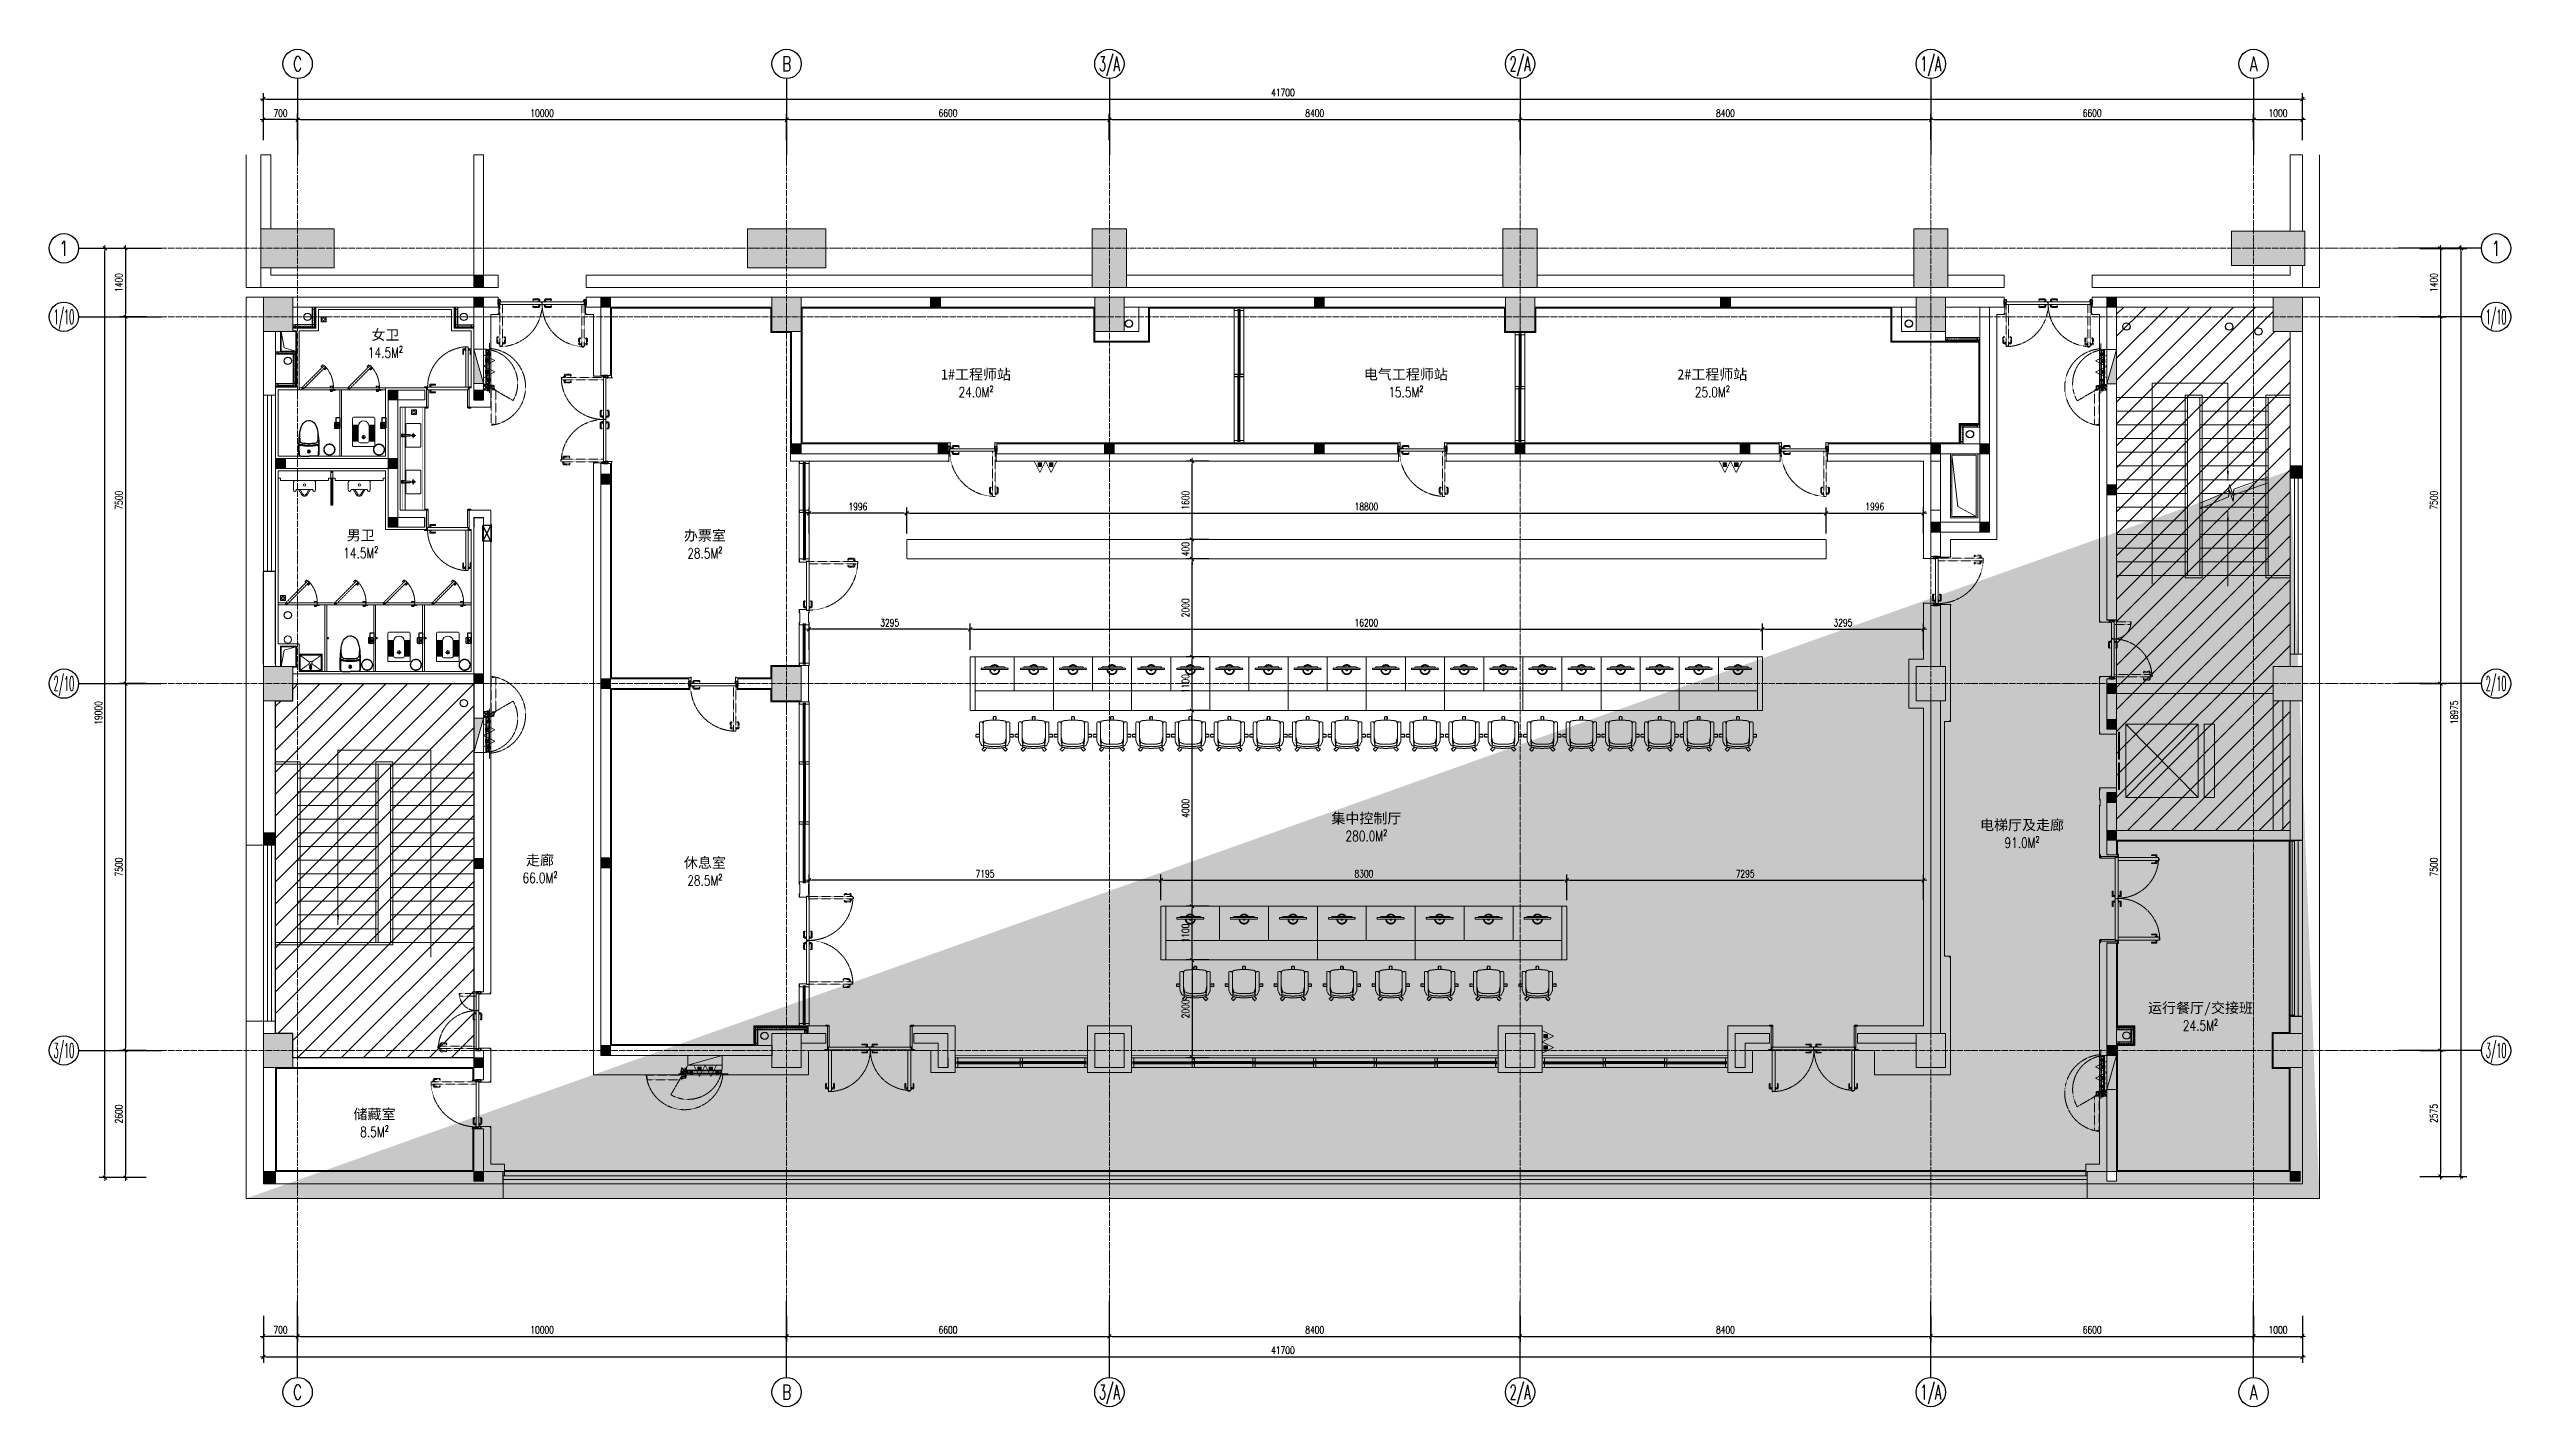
# Model space of a CAD drawing. Header units: millimetres. Extents: x -1346 to 48994, y -3569 to 24186.
import ezdxf
from ezdxf.enums import TextEntityAlignment as Align

# ---------------------------------------------------------------- set-up
doc = ezdxf.new("R2010")
doc.units = ezdxf.units.MM
doc.set_wipeout_variables(frame=1)
for name, pattern in [('1', [0.375, 0.25, -0.125]), ('AD_514 TOWER A HOTEL TYP$0$CENTER', [2, 1.25, -0.25, 0.25, -0.25]), ('CENTER', [50.8, 31.75, -6.35, 6.35, -6.35]), ('DASH', [0.35, 0.25, -0.1]), ('DGN Style 2', [24.263104, 14.557862, -9.705241]), ('DOTE', [61.468, 50.8, -5.08, 0.508, -5.08]), ('HIDDEN', [0.375, 0.25, -0.125]), ('M-CENTER', [11.25, 7.5, -1.25, 1.25, -1.25])]:
    doc.linetypes.add(name, pattern=pattern)
doc.layers.get('Defpoints').update_dxf_attribs({"color": 250, "lineweight": 0})
for name, color, linetype, lineweight in [('BS-AR-OC', 253, 'Continuous', 0), ('BS-DOTE', 134, 'DOTE', 0), ('BS-FIRE-FHC', 12, 'Continuous', 0), ('BS-LIFT', 12, 'Continuous', 0), ('BS-STRS', 30, 'Continuous', 0), ('BS-STRS-HANDRAIL', 12, 'Continuous', 0), ('BS-WALL-BW', 200, 'Continuous', 0), ('BS-WALL-FINISH', 3, 'Continuous', 0), ('BS-WALL-HATCH1', 253, 'Continuous', 0), ('BS-WALL-ORI', 200, 'Continuous', 0), ('BS-WINDOW', 72, 'Continuous', 0), ('DS-DOOR', 60, 'Continuous', 0), ('DS-DOOR-JAMB', 3, 'Continuous', 0), ('DS-FLOOR-SW', 33, 'Continuous', 0), ('DS-MILK-HIGH', 40, 'Continuous', 0), ('DS-MILK-LOW', 30, 'Continuous', 0), ('DS-MILK-SUSPEND', 66, 'Continuous', 0), ('DS-SW', 31, 'Continuous', 0), ('FC-OUTLET', 71, 'Continuous', 0), ('FF-CURTAIN', 122, 'Continuous', 0), ('FF-FURN', 51, 'Continuous', 0), ('FF-FURN（FINE）', 47, 'Continuous', 0), ('FF-LIGHT', 22, 'Continuous', 0), ('FF-TEXT', 2, 'Continuous', 0), ('PUB_DIM', 3, 'Continuous', 25), ('给水管道', 3, 'Continuous', 15)]:
    doc.layers.add(name, color=color, linetype=linetype, lineweight=lineweight)
for name, color, linetype in [('BS-DOOR-JAMB', 3, 'Continuous'), ('DS-FIXT', 31, 'Continuous'), ('DT-FINE', 146, 'Continuous'), ('DT-HATCH', 250, 'Continuous'), ('PIPE-消防', 1, 'Continuous'), ('WALL', 160, 'Continuous'), ('ZZKJ-GL', 161, 'Continuous'), ('ZZKJ-HID', 6, 'HIDDEN'), ('生活排水', 2, 'DGN Style 2')]:
    doc.layers.add(name, color=color, linetype=linetype)
doc.styles.get("Standard").update_dxf_attribs({"font": 'arial.ttf'})
doc.styles.add('亚厦-中文', font='STXIHEI.TTF')
doc.styles.add('亚厦-英文', font='SIMPLEX.SHX', dxfattribs={"width": 0.8, "bigfont": 'hztxt.shx'})
doc.styles.add('深圳院-DIM', font='SIMPLEX.SHX', dxfattribs={"width": 0.75})
doc.styles.add('深圳院-英文', font='SIMPLEX.SHX', dxfattribs={"width": 0.8, "bigfont": 'hztxt.shx'})
doc.linetypes.add('LED_LINE', pattern='A,0.5,-0.2,["LED",Standard,S=0.1,R=0,X=-0.1,Y=-0.05],-0.25', length=0.95)
doc.linetypes.add('ZIGZAG', pattern='A,0.0001,-0.2,[131,ltypeshp.shx,S=0.2,R=0,X=-0.2,Y=0],-0.4,[131,ltypeshp.shx,S=0.2,R=180,X=0.2,Y=0],-0.2', length=0.8001)
doc.dimstyles.new('DIM-60', dxfattribs={"dimscale": 60, "dimtxt": 2.5, "dimasz": 1, "dimexe": 2, "dimexo": 2, "dimgap": 1, "dimtad": 1, "dimdec": 0, "dimrnd": 1, "dimdsep": 46, "dimtxsty": '深圳院-DIM', "dimblk": '亚厦', "dimcen": 0.3, "dimclrd": 44, "dimclre": 44, "dimclrt": 2, "dimadec": 0, "dimazin": 2, "dimtfac": 1, "dimtdec": 0, "dimtix": 1, "dimtmove": 2, "dimatfit": 3, "dimldrblk": 'OPEN90', "dimfxl": 7, "dimfxlon": 1, "dimarcsym": 0})
pattern_1 = [(225, (303471.0907, 23676.788), (2.24506403, -2.24506403), []), (315, (303471.0907, 23676.788), (2.24506403, 2.24506403), [])]
pattern_2 = [(225, (304721.0907, 23676.788), (2.24506403, -2.24506403), []), (315, (304721.0907, 23676.788), (2.24506403, 2.24506403), [])]
pattern_3 = [(225, (291546.0907, 23676.788), (2.24506403, -2.24506403), []), (315, (291546.0907, 23676.788), (2.24506403, 2.24506403), [])]
pattern_4 = [(225, (295062.7574, 23676.788), (2.24506403, -2.24506403), []), (315, (295062.7574, 23676.788), (2.24506403, 2.24506403), [])]
pattern_5 = [(225, (296304.424, 23676.788), (2.24506403, -2.24506403), []), (315, (296304.424, 23676.788), (2.24506403, 2.24506403), [])]
pattern_6 = [(225, (297546.0907, 23676.788), (2.24506403, -2.24506403), []), (315, (297546.0907, 23676.788), (2.24506403, 2.24506403), [])]
pattern_7 = [(225, (298787.7574, 23676.788), (2.24506403, -2.24506403), []), (315, (298787.7574, 23676.788), (2.24506403, 2.24506403), [])]
pattern_8 = [(225, (300029.424, 23676.788), (2.24506403, -2.24506403), []), (315, (300029.424, 23676.788), (2.24506403, 2.24506403), [])]
pattern_9 = [(135, (34305.246, -263417.691), (-2.24506403, -2.24506403), []), (225, (34305.246, -263417.691), (2.24506403, -2.24506403), [])]
pattern_10 = [(315, (-6116.722, 285127.0448), (2.24506403, 2.24506403), []), (45, (-6116.722, 285127.0448), (-2.24506403, 2.24506403), [])]
pattern_11 = [(135, (34305.246, -264644.3578), (-2.24506403, -2.24506403), []), (225, (34305.246, -264644.3578), (2.24506403, -2.24506403), [])]
pattern_12 = [(135, (34305.246, -258271.0245), (-2.24506403, -2.24506403), []), (225, (34305.246, -258271.0245), (2.24506403, -2.24506403), [])]
pattern_13 = [(135, (43195.246, -255496.0245), (-2.24506403, -2.24506403), []), (225, (43195.246, -255496.0245), (2.24506403, -2.24506403), [])]
pattern_14 = [(135, (48945.246, -255746.0245), (-2.24506403, -2.24506403), []), (225, (48945.246, -255746.0245), (2.24506403, -2.24506403), [])]
pattern_15 = [(45, (-162339.8, -83027.45), (-224.5064, 224.5064), [])]

msp = doc.modelspace()

# ---------------------------------------------------------------- blocks, each defined once
blk = doc.blocks.new('FDSGSERRERRER')
at = {"layer": 'BS-WALL-HATCH1'}
h = blk.add_hatch(color=256, dxfattribs=at)
h.dxf.hatch_style = 1
h.paths.add_polyline_path([(165324, 103543), (166824, 103543), (166824, 102743), (165324, 102743)])
h = blk.add_hatch(color=256, dxfattribs=at)
h.dxf.hatch_style = 1
h.paths.add_polyline_path([(175274, 103543), (176874, 103543), (176874, 102743), (175274, 102743)])
h = blk.add_hatch(color=256, dxfattribs=at)
h.dxf.hatch_style = 1
h.paths.add_polyline_path([(183024, 103543), (182324, 103543), (182324, 102343), (183024, 102343)])
h = blk.add_hatch(color=256, dxfattribs=at)
h.dxf.hatch_style = 1
h.paths.add_polyline_path([(190724, 103543), (191424, 103543), (191424, 102343), (190724, 102343)])
h = blk.add_hatch(color=256, dxfattribs=at)
h.dxf.hatch_style = 1
h.paths.add_polyline_path([(199124, 102343), (199824, 102343), (199824, 103543), (199124, 103543)])
h = blk.add_hatch(color=256, dxfattribs=at)
h.dxf.hatch_style = 1
h.paths.add_polyline_path([(205624, 102793), (207124, 102793), (207124, 103493), (205624, 103493)])
h = blk.add_hatch(color=256, dxfattribs=at)
h.dxf.hatch_style = 1
h.paths.add_polyline_path([(165374, 101443), (165974, 101443), (165974, 102143), (165374, 102143)])
h = blk.add_hatch(color=256, dxfattribs=at)
h.dxf.hatch_style = 1
h.paths.add_polyline_path([(175774, 101443), (176374, 101443), (176374, 102143), (175774, 102143)])
h = blk.add_hatch(color=256, dxfattribs=at)
h.dxf.hatch_style = 1
h.paths.add_polyline_path([(182374, 101443), (182974, 101443), (182974, 102143), (182374, 102143)])
h = blk.add_hatch(color=256, dxfattribs=at)
h.dxf.hatch_style = 1
h.paths.add_polyline_path([(191374, 102143), (190774, 102143), (190774, 101443), (191374, 101443)])
h = blk.add_hatch(color=256, dxfattribs=at)
h.dxf.hatch_style = 1
h.paths.add_polyline_path([(199774, 102143), (199174, 102143), (199174, 101443), (199774, 101443)])
h = blk.add_hatch(color=256, dxfattribs=at)
h.dxf.hatch_style = 1
h.paths.add_polyline_path([(206474, 102143), (207074, 102143), (207074, 101443), (206474, 101443)])
h = blk.add_hatch(color=256, dxfattribs=at)
h.dxf.hatch_style = 1
h.paths.add_polyline_path([(165374, 94593), (165974, 94593), (165974, 93893), (165374, 93893)])
h = blk.add_hatch(color=256, dxfattribs=at)
h.dxf.hatch_style = 1
h.paths.add_polyline_path([(175774, 93893), (176374, 93893), (176374, 94593), (175774, 94593)])
h = blk.add_hatch(color=256, dxfattribs=at)
h.dxf.hatch_style = 1
h.paths.add_polyline_path([(199174, 93893), (199774, 93893), (199774, 94593), (199174, 94593)])
h = blk.add_hatch(color=256, dxfattribs=at)
h.dxf.hatch_style = 1
h.paths.add_polyline_path([(206474, 94593), (207074, 94593), (207074, 93893), (206474, 93893)])
h = blk.add_hatch(color=256, dxfattribs=at)
h.dxf.hatch_style = 1
h.paths.add_polyline_path([(165374, 86393), (165974, 86393), (165974, 87093), (165374, 87093)])
h = blk.add_hatch(color=256, dxfattribs=at)
h.dxf.hatch_style = 1
h.paths.add_polyline_path([(175774, 87093), (176374, 87093), (176374, 86393), (175774, 86393)])
h = blk.add_hatch(color=256, dxfattribs=at)
h.dxf.hatch_style = 1
h.paths.add_polyline_path([(182374, 86393), (182974, 86393), (182974, 87093), (182374, 87093)])
h = blk.add_hatch(color=256, dxfattribs=at)
h.dxf.hatch_style = 1
h.paths.add_polyline_path([(190774, 87093), (191374, 87093), (191374, 86393), (190774, 86393)])
h = blk.add_hatch(color=256, dxfattribs=at)
h.dxf.hatch_style = 1
h.paths.add_polyline_path([(199174, 87093), (199774, 87093), (199774, 86393), (199174, 86393)])
h = blk.add_hatch(color=256, dxfattribs=at)
h.dxf.hatch_style = 1
h.paths.add_polyline_path([(206474, 86393), (207074, 86393), (207074, 87093), (206474, 87093)])
at = {"layer": 'BS-WALL-BW'}
for points in [[(165324, 103543), (166824, 103543), (166824, 102743), (165324, 102743)], [(175274, 103543), (176874, 103543), (176874, 102743), (175274, 102743)], [(183024, 103543), (182324, 103543), (182324, 102343), (183024, 102343)], [(190724, 103543), (191424, 103543), (191424, 102343), (190724, 102343)], [(199124, 102343), (199824, 102343), (199824, 103543), (199124, 103543)], [(205624, 102793), (207124, 102793), (207124, 103493), (205624, 103493)], [(165374, 101443), (165974, 101443), (165974, 102143), (165374, 102143)], [(175774, 101443), (176374, 101443), (176374, 102143), (175774, 102143)], [(182374, 101443), (182974, 101443), (182974, 102143), (182374, 102143)], [(191374, 102143), (190774, 102143), (190774, 101443), (191374, 101443)], [(199774, 102143), (199174, 102143), (199174, 101443), (199774, 101443)], [(206474, 102143), (207074, 102143), (207074, 101443), (206474, 101443)], [(165374, 94593), (165974, 94593), (165974, 93893), (165374, 93893)], [(175774, 93893), (176374, 93893), (176374, 94593), (175774, 94593)], [(199174, 93893), (199774, 93893), (199774, 94593), (199174, 94593)], [(206474, 94593), (207074, 94593), (207074, 93893), (206474, 93893)], [(165374, 86393), (165974, 86393), (165974, 87093), (165374, 87093)], [(175774, 87093), (176374, 87093), (176374, 86393), (175774, 86393)], [(182374, 86393), (182974, 86393), (182974, 87093), (182374, 87093)], [(190774, 87093), (191374, 87093), (191374, 86393), (190774, 86393)], [(199174, 87093), (199774, 87093), (199774, 86393), (199174, 86393)], [(206474, 86393), (207074, 86393), (207074, 87093), (206474, 87093)]]:
    blk.add_lwpolyline(points, close=True, dxfattribs=at)
blk = doc.blocks.new('$DorLib2D$00000127')
at = {"color": 0}
for points in [[(-0.533, 0.795), (-0.533, 0.69)], [(-0.033, 0.795), (-0.533, 0.795)], [(-0.033, 0.69), (-0.533, 0.69)], [(0.5, 0.5), (-0.5, 0.5)], [(-0.033, 0.795), (-0.033, 0.69)], [(0.533, 0.795), (0.033, 0.795)], [(0.033, 0.795), (0.033, 0.69)], [(0.533, 0.69), (0.033, 0.69)], [(0.533, 0.795), (0.533, 0.69)]]:
    blk.add_lwpolyline(points, dxfattribs=at)
blk = doc.blocks.new('_ARROW')
blk.add_solid([(0, 0), (-1, 0.1), (-1, -0.1)])
blk = doc.blocks.new('*U55')
at = {"linetype": 'Continuous'}
for p, q in [((66717, 97965), (66717, 94365)), ((66797, 97965), (66797, 94365))]:
    blk.add_line(p, q, dxfattribs=at)
blk.add_lwpolyline([(66632, 94365), (66882, 94365), (66882, 97965), (66632, 97965)], close=True, dxfattribs=at)
blk = doc.blocks.new('*U56')
at = {"linetype": 'Continuous'}
for p, q in [((66717, 126765), (66717, 94365)), ((66797, 126765), (66797, 94365))]:
    blk.add_line(p, q, dxfattribs=at)
blk.add_lwpolyline([(66632, 94365), (66882, 94365), (66882, 126765), (66632, 126765)], close=True, dxfattribs=at)
blk = doc.blocks.new('RM')
at = {"linetype": 'DASH', "ltscale": 15}
for p, q in [((-1091, 41353), (-1091, 41719)), ((-1081, 41763), (-1046, 41833)), ((-1028, 41844), (-1003, 41844)), ((-1003, 41844), (-1003, 41869)), ((-530, 41869), (-530, 41844)), ((-530, 41844), (-505, 41844)), ((-487, 41833), (-452, 41763)), ((-441, 41719), (-441, 41353)), ((-1028, 41333), (-1071, 41333)), ((-1015, 41371), (-1028, 41333)), ((-1002, 41320), (-1015, 41371)), ((-964, 41307), (-1002, 41320)), ((-850, 41295), (-964, 41307)), ((-683, 41295), (-850, 41295)), ((-568, 41307), (-683, 41295)), ((-530, 41320), (-568, 41307)), ((-518, 41371), (-530, 41320)), ((-505, 41333), (-518, 41371)), ((-461, 41333), (-505, 41333))]:
    blk.add_line(p, q, dxfattribs=at)
at = {"color": 49, "linetype": 'DASH', "ltscale": 15}
for p, q in [((-1034, 41925), (-1000, 41959)), ((-985, 41875), (-1034, 41925)), ((-1033, 41913), (-1005, 41885)), ((-1015, 41734), (-1015, 41371)), ((-1003, 41818), (-1014, 41750)), ((-990, 41768, 0), (-1003, 41818)), ((-1000, 41959), (-929, 41887)), ((-960, 41930), (-987, 41958)), ((-888, 41806), (-939, 41793)), ((-645, 41806), (-888, 41806)), ((-581, 41793), (-645, 41806)), ((-533, 41959), (-604, 41887)), ((-573, 41930), (-545, 41958)), ((-548, 41875), (-499, 41925)), ((-530, 41818), (-543, 41768)), ((-499, 41925), (-533, 41959)), ((-519, 41750), (-530, 41818)), ((-500, 41913), (-527, 41885)), ((-518, 41371), (-518, 41734)), ((-1091, 41652), (-1167, 41652)), ((-1167, 41652), (-1167, 41604)), ((-1167, 41604), (-1091, 41604)), ((-1158, 41660), (-1118, 41660)), ((-1118, 41596), (-1157, 41596)), ((-797, 41229), (-798, 41268)), ((-790, 41295), (-789, 41219)), ((-789, 41219), (-741, 41219)), ((-741, 41219), (-742, 41295)), ((-733, 41268), (-733, 41229)), ((-441, 41652), (-365, 41652)), ((-366, 41604), (-441, 41604)), ((-375, 41660), (-415, 41660)), ((-415, 41596), (-376, 41596)), ((-365, 41652), (-366, 41604))]:
    blk.add_line(p, q, dxfattribs=at)
at = {"color": 49, "linetype": 'DASH', "ltscale": 15, "elevation": 0}
for points in [[(-1015, 41666), (-990, 41768), (-939, 41793)], [(-518, 41666), (-543, 41768), (-581, 41793)]]:
    blk.add_lwpolyline(points, dxfattribs=at)
at = {"linetype": 'DASH', "ltscale": 15, "elevation": 0}
for points in [[(-1003, 41818), (-1003, 41844)], [(-530, 41844), (-530, 41818)]]:
    blk.add_lwpolyline(points, dxfattribs=at)
at = {"linetype": 'DASH', "ltscale": 15}
for centre, radius, start, end in [((-991, 41719), 100, 153.4384, 180.0026), ((-1028, 41824), 20, 90.0035, 153.4384), ((-834, 41359), 537, 94.3855, 108.2414), ((-766, 40770), 1129, 84.4601, 95.5464), ((-698, 41359), 537, 71.7652, 85.6211), ((-505, 41824), 20, 26.5686, 90.0035), ((-541, 41719), 100, 0.0026, 26.5686), ((-1071, 41353), 20, 180.0026, 270.0035), ((-461, 41353), 20, 270.0035, 0.0026)]:
    blk.add_arc(centre, radius, start, end, dxfattribs=at)
at = {"color": 49, "linetype": 'DASH', "ltscale": 15}
for centre, radius, start, end in [((-915, 41734), 100, 170.5412, 180.0026), ((-834, 41359), 499, 94.3855, 109.6857), ((-766, 40770), 1091, 84.4601, 95.5464), ((-698, 41359), 499, 70.3209, 85.6211), ((-618, 41734), 100, 0.0026, 9.4658)]:
    blk.add_arc(centre, radius, start, end, dxfattribs=at)
at = {"color": 49, "linetype": 'DASH', "ltscale": 15, "extrusion": (0, 0, -1)}
for centre, major_axis, start_param, end_param in [((-1027, 41920), (0.31, -9.01), 0.724879, 2.303926), ((-998, 41890), (9.01, 0.31), 0.919633, 2.49868), ((-965, 41923), (9.01, 0.31), 5.437268, 7.016315), ((-538, 41952), (-9.01, -0.43), 0.724879, 2.303926), ((-416, 41605), (0.31, -9.01), -0.060519, 1.518528), ((-416, 41651), (9.01, 0.31), 3.275828, 4.854875), ((-375, 41604), (0.31, -9.01), -1.436561, 0.142486), ((-374, 41651), (0.31, -9.01), 3.081074, 4.660121)]:
    blk.add_ellipse(centre, major_axis=major_axis, ratio=1, start_param=start_param, end_param=end_param, dxfattribs=at)
at = {"color": 49, "linetype": 'DASH', "ltscale": 15}
for centre, major_axis, start_param, end_param in [((-994, 41952), (9.01, -0.43), 0.724879, 2.303926), ((-567, 41923), (-9.01, 0.31), 5.437268, 7.016315), ((-534, 41890), (-9.01, 0.31), 0.919633, 2.49868), ((-505, 41920), (-0.31, -9.01), 0.724879, 2.303926), ((-1158, 41651), (-0.31, -9.01), 3.081074, 4.660121), ((-1158, 41604), (-0.31, -9.01), -1.436561, 0.142486), ((-1117, 41651), (-9.01, 0.31), 3.275828, 4.854875), ((-1117, 41605), (-0.31, -9.01), -0.060519, 1.518528), ((-789, 41269), (-0.31, -9.01), 3.275828, 4.854875), ((-788, 41228), (-9.01, 0.31), 6.222666, 7.801713), ((-742, 41269), (-9.01, 0.31), 3.081074, 4.660121), ((-742, 41228), (-9.01, 0.31), 1.705031, 3.284079)]:
    blk.add_ellipse(centre, major_axis=major_axis, ratio=1, start_param=start_param, end_param=end_param, dxfattribs=at)
blk = doc.blocks.new('DFGER')
at = {"linetype": 'DASH', "ltscale": 15}
blk.add_line((124809, 97152), (125909, 97152), dxfattribs=at)
at = {"color": 8, "linetype": 'DASH', "ltscale": 15}
for p, q in [((125209, 97152), (125209, 89052)), ((125909, 96052), (125209, 96052)), ((125909, 95052), (125209, 95052)), ((125909, 94052), (124809, 94052)), ((125909, 93052), (125209, 93052)), ((125909, 92052), (124809, 92052)), ((125909, 91052), (125209, 91052)), ((125909, 90052), (125209, 90052)), ((124809, 89052), (125909, 89052))]:
    blk.add_line(p, q, dxfattribs=at)
at = {"linetype": 'DASH', "ltscale": 15}
blk.add_lwpolyline([(125909, 88952), (125909, 97252), (124809, 97252), (124809, 88952)], close=True, dxfattribs=at)
at = {"color": 47, "linetype": 'DASH', "ltscale": 15}
for points in [[(125677, 96377), (125645, 96377), (125645, 96927), (125677, 96927)], [(125677, 95277), (125645, 95277), (125645, 95827), (125677, 95827)], [(125677, 94277), (125645, 94277), (125645, 94827), (125677, 94827)], [(125677, 93277), (125645, 93277), (125645, 93827), (125677, 93827)], [(125677, 92277), (125645, 92277), (125645, 92827), (125677, 92827)], [(125677, 91277), (125645, 91277), (125645, 91827), (125677, 91827)], [(125677, 90277), (125645, 90277), (125645, 90827), (125677, 90827)], [(125677, 89277), (125645, 89277), (125645, 89827), (125677, 89827)]]:
    blk.add_lwpolyline(points, close=True, dxfattribs=at)
for points in [[(125677, 96428), (125700, 96451), (125700, 96852), (125677, 96876)], [(125677, 95328), (125700, 95351), (125700, 95752), (125677, 95776)], [(125677, 94328), (125700, 94351), (125700, 94752), (125677, 94776)], [(125677, 93328), (125700, 93351), (125700, 93752), (125677, 93776)], [(125677, 92328), (125700, 92351), (125700, 92752), (125677, 92776)], [(125677, 91328), (125700, 91351), (125700, 91752), (125677, 91776)], [(125677, 90328), (125700, 90351), (125700, 90752), (125677, 90776)], [(125677, 89328), (125700, 89351), (125700, 89752), (125677, 89776)]]:
    blk.add_lwpolyline(points, dxfattribs=at)
for centre, radius, start, end in [((125645, 96652), 102, 90, 270), ((125645, 96652), 87.2, 90, 270), ((125645, 96652), 22.6, 90, 270), ((125645, 96652), 102, 302.1133, 57.8867), ((125645, 96652), 87.2, 308.6302, 51.3698), ((125645, 95552), 102, 90, 270), ((125645, 95552), 87.2, 90, 270), ((125645, 95552), 22.6, 90, 270), ((125645, 95552), 102, 302.1133, 57.8867), ((125645, 95552), 87.2, 308.6302, 51.3698), ((125645, 94552), 102, 90, 270), ((125645, 94552), 87.2, 90, 270), ((125645, 94552), 22.6, 90, 270), ((125645, 94552), 102, 302.1133, 57.8867), ((125645, 94552), 87.2, 308.6302, 51.3698), ((125645, 93552), 102, 90, 270), ((125645, 93552), 87.2, 90, 270), ((125645, 93552), 102, 302.1133, 57.8867), ((125645, 93552), 22.6, 90, 270), ((125645, 93552), 87.2, 308.6302, 51.3698), ((125645, 92552), 102, 90, 270), ((125645, 92552), 87.2, 90, 270), ((125645, 92552), 102, 302.1133, 57.8867), ((125645, 92552), 22.6, 90, 270), ((125645, 92552), 87.2, 308.6302, 51.3698), ((125645, 91552), 102, 90, 270), ((125645, 91552), 87.2, 90, 270), ((125645, 91552), 102, 302.1133, 57.8867), ((125645, 91552), 87.2, 308.6302, 51.3698), ((125645, 91552), 22.6, 90, 270), ((125645, 90552), 102, 90, 270), ((125645, 90552), 87.2, 90, 270), ((125645, 90552), 102, 302.1133, 57.8867), ((125645, 90552), 87.2, 308.6302, 51.3698), ((125645, 90552), 22.6, 90, 270), ((125645, 89552), 102, 90, 270), ((125645, 89552), 87.2, 90, 270), ((125645, 89552), 102, 302.1133, 57.8867), ((125645, 89552), 87.2, 308.6302, 51.3698), ((125645, 89552), 22.6, 90, 270)]:
    blk.add_arc(centre, radius, start, end, dxfattribs=at)
blk = doc.blocks.new('FSGER')
at = {"linetype": 'DASH', "ltscale": 15}
blk.add_line((128116, 101052), (129216, 101052), dxfattribs=at)
at = {"color": 8, "linetype": 'DASH', "ltscale": 15}
for p, q in [((128516, 101052), (128516, 85052)), ((128516, 100252), (129216, 100252)), ((128116, 99452), (129216, 99452)), ((128516, 98652), (129216, 98652)), ((128116, 97852), (129216, 97852)), ((128516, 97052), (129216, 97052)), ((128116, 96252), (129216, 96252)), ((128516, 95452), (129216, 95452)), ((128116, 94652), (129216, 94652)), ((128516, 93852), (129216, 93852)), ((128116, 93052), (129216, 93052)), ((128516, 92252), (129216, 92252)), ((128116, 91452), (129216, 91452)), ((128516, 90652), (129216, 90652)), ((128116, 89852), (129216, 89852)), ((128516, 89052), (129216, 89052)), ((128116, 88252), (129216, 88252)), ((128516, 87452), (129216, 87452)), ((128116, 86652), (129216, 86652)), ((128516, 85852), (129216, 85852)), ((128116, 85052), (129216, 85052))]:
    blk.add_line(p, q, dxfattribs=at)
at = {"linetype": 'DASH', "ltscale": 15}
blk.add_lwpolyline([(129216, 84952), (129216, 101152), (128116, 101152), (128116, 84952)], close=True, dxfattribs=at)
at = {"color": 47, "linetype": 'DASH', "ltscale": 15}
for points in [[(128983, 100377), (128952, 100377), (128952, 100927), (128983, 100927)], [(128983, 99577), (128952, 99577), (128952, 100127), (128983, 100127)], [(128983, 98777), (128952, 98777), (128952, 99327), (128983, 99327)], [(128983, 97977), (128952, 97977), (128952, 98527), (128983, 98527)], [(128983, 97177), (128952, 97177), (128952, 97727), (128983, 97727)], [(128983, 96377), (128952, 96377), (128952, 96927), (128983, 96927)], [(128983, 95577), (128952, 95577), (128952, 96127), (128983, 96127)], [(128983, 94777), (128952, 94777), (128952, 95327), (128983, 95327)], [(128983, 93977), (128952, 93977), (128952, 94527), (128983, 94527)], [(128983, 93177), (128952, 93177), (128952, 93727), (128983, 93727)], [(128983, 92377), (128952, 92377), (128952, 92927), (128983, 92927)], [(128983, 91577), (128952, 91577), (128952, 92127), (128983, 92127)], [(128983, 90777), (128952, 90777), (128952, 91327), (128983, 91327)], [(128983, 89977), (128952, 89977), (128952, 90527), (128983, 90527)], [(128983, 89177), (128952, 89177), (128952, 89727), (128983, 89727)], [(128983, 88377), (128952, 88377), (128952, 88927), (128983, 88927)], [(128983, 87577), (128952, 87577), (128952, 88127), (128983, 88127)], [(128983, 86777), (128952, 86777), (128952, 87327), (128983, 87327)], [(128983, 85977), (128952, 85977), (128952, 86527), (128983, 86527)], [(128983, 85177), (128952, 85177), (128952, 85727), (128983, 85727)]]:
    blk.add_lwpolyline(points, close=True, dxfattribs=at)
for points in [[(128983, 100428), (129006, 100451), (129006, 100852), (128983, 100876)], [(128983, 99628), (129006, 99651), (129006, 100052), (128983, 100076)], [(128983, 98828), (129006, 98851), (129006, 99252), (128983, 99276)], [(128983, 98028), (129006, 98051), (129006, 98452), (128983, 98476)], [(128983, 97228), (129006, 97251), (129006, 97652), (128983, 97676)], [(128983, 96428), (129006, 96451), (129006, 96852), (128983, 96876)], [(128983, 95628), (129006, 95651), (129006, 96052), (128983, 96076)], [(128983, 94828), (129006, 94851), (129006, 95252), (128983, 95276)], [(128983, 94028), (129006, 94051), (129006, 94452), (128983, 94476)], [(128983, 93228), (129006, 93251), (129006, 93652), (128983, 93676)], [(128983, 92428), (129006, 92451), (129006, 92852), (128983, 92876)], [(128983, 91628), (129006, 91651), (129006, 92052), (128983, 92076)], [(128983, 90828), (129006, 90851), (129006, 91252), (128983, 91276)], [(128983, 90028), (129006, 90051), (129006, 90452), (128983, 90476)], [(128983, 89228), (129006, 89251), (129006, 89652), (128983, 89676)], [(128983, 88428), (129006, 88451), (129006, 88852), (128983, 88876)], [(128983, 87628), (129006, 87651), (129006, 88052), (128983, 88076)], [(128983, 86828), (129006, 86851), (129006, 87252), (128983, 87276)], [(128983, 86028), (129006, 86051), (129006, 86452), (128983, 86476)], [(128983, 85228), (129006, 85251), (129006, 85652), (128983, 85676)]]:
    blk.add_lwpolyline(points, dxfattribs=at)
for centre, radius, start, end in [((128952, 100652), 102, 90, 270), ((128952, 100652), 87.2, 90, 270), ((128952, 100652), 102, 302.1133, 57.8867), ((128952, 100652), 87.2, 308.6302, 51.3698), ((128952, 100652), 22.6, 90, 270), ((128952, 99852), 102, 90, 270), ((128952, 99852), 87.2, 90, 270), ((128952, 99852), 22.6, 90, 270), ((128952, 99852), 102, 302.1133, 57.8867), ((128952, 99852), 87.2, 308.6302, 51.3698), ((128952, 99052), 102, 90, 270), ((128952, 99052), 87.2, 90, 270), ((128952, 99052), 22.6, 90, 270), ((128952, 99052), 102, 302.1133, 57.8867), ((128952, 99052), 87.2, 308.6302, 51.3698), ((128952, 98252), 102, 90, 270), ((128952, 98252), 87.2, 90, 270), ((128952, 98252), 22.6, 90, 270), ((128952, 98252), 102, 302.1133, 57.8867), ((128952, 98252), 87.2, 308.6302, 51.3698), ((128952, 97452), 102, 90, 270), ((128952, 97452), 87.2, 90, 270), ((128952, 97452), 22.6, 90, 270), ((128952, 97452), 102, 302.1133, 57.8867), ((128952, 97452), 87.2, 308.6302, 51.3698), ((128952, 96652), 102, 90, 270), ((128952, 96652), 87.2, 90, 270), ((128952, 96652), 22.6, 90, 270), ((128952, 96652), 102, 302.1133, 57.8867), ((128952, 96652), 87.2, 308.6302, 51.3698), ((128952, 95852), 102, 90, 270), ((128952, 95852), 87.2, 90, 270), ((128952, 95852), 22.6, 90, 270), ((128952, 95852), 102, 302.1133, 57.8867), ((128952, 95852), 87.2, 308.6302, 51.3698), ((128952, 95052), 102, 90, 270), ((128952, 95052), 87.2, 90, 270), ((128952, 95052), 22.6, 90, 270), ((128952, 95052), 102, 302.1133, 57.8867), ((128952, 95052), 87.2, 308.6302, 51.3698), ((128952, 94252), 102, 90, 270), ((128952, 94252), 87.2, 90, 270), ((128952, 94252), 22.6, 90, 270), ((128952, 94252), 102, 302.1133, 57.8867), ((128952, 94252), 87.2, 308.6302, 51.3698), ((128952, 93452), 102, 90, 270), ((128952, 93452), 87.2, 90, 270), ((128952, 93452), 22.6, 90, 270), ((128952, 93452), 102, 302.1133, 57.8867), ((128952, 93452), 87.2, 308.6302, 51.3698), ((128952, 92652), 102, 90, 270), ((128952, 92652), 87.2, 90, 270), ((128952, 92652), 22.6, 90, 270), ((128952, 92652), 102, 302.1133, 57.8867), ((128952, 92652), 87.2, 308.6302, 51.3698), ((128952, 91852), 102, 90, 270), ((128952, 91852), 87.2, 90, 270), ((128952, 91852), 22.6, 90, 270), ((128952, 91852), 102, 302.1133, 57.8867), ((128952, 91852), 87.2, 308.6302, 51.3698), ((128952, 91052), 102, 90, 270), ((128952, 91052), 87.2, 90, 270), ((128952, 91052), 102, 302.1133, 57.8867), ((128952, 91052), 87.2, 308.6302, 51.3698), ((128952, 91052), 22.6, 90, 270), ((128952, 90252), 102, 90, 270), ((128952, 90252), 87.2, 90, 270), ((128952, 90252), 22.6, 90, 270), ((128952, 90252), 102, 302.1133, 57.8867), ((128952, 90252), 87.2, 308.6302, 51.3698), ((128952, 89452), 102, 90, 270), ((128952, 89452), 87.2, 90, 270), ((128952, 89452), 22.6, 90, 270), ((128952, 89452), 102, 302.1133, 57.8867), ((128952, 89452), 87.2, 308.6302, 51.3698), ((128952, 88652), 102, 90, 270), ((128952, 88652), 87.2, 90, 270), ((128952, 88652), 22.6, 90, 270), ((128952, 88652), 102, 302.1133, 57.8867), ((128952, 88652), 87.2, 308.6302, 51.3698), ((128952, 87852), 102, 90, 270), ((128952, 87852), 87.2, 90, 270), ((128952, 87852), 22.6, 90, 270), ((128952, 87852), 102, 302.1133, 57.8867), ((128952, 87852), 87.2, 308.6302, 51.3698), ((128952, 87052), 102, 90, 270), ((128952, 87052), 87.2, 90, 270), ((128952, 87052), 102, 302.1133, 57.8867), ((128952, 87052), 87.2, 308.6302, 51.3698), ((128952, 87052), 22.6, 90, 270), ((128952, 86252), 102, 90, 270), ((128952, 86252), 87.2, 90, 270), ((128952, 86252), 22.6, 90, 270), ((128952, 86252), 102, 302.1133, 57.8867), ((128952, 86252), 87.2, 308.6302, 51.3698), ((128952, 85452), 102, 90, 270), ((128952, 85452), 87.2, 90, 270), ((128952, 85452), 22.6, 90, 270), ((128952, 85452), 102, 302.1133, 57.8867), ((128952, 85452), 87.2, 308.6302, 51.3698)]:
    blk.add_arc(centre, radius, start, end, dxfattribs=at)
blk = doc.blocks.new('*U61')
at = {"color": 250}
for p, q in [((192719, 86973), (192720, 86973)), ((192719, 86961), (192720, 86961)), ((192720, 86976), (192720, 86976)), ((192720, 86957), (192720, 86957)), ((193911, 86976), (193911, 86976)), ((193912, 86973), (193911, 86973)), ((193912, 86961), (193911, 86961)), ((193911, 86957), (193911, 86957))]:
    blk.add_line(p, q, dxfattribs=at)
at = {"layer": 'ZZKJ-GL', "color": 136, "linetype": 'ByBlock', "ltscale": 20}
for p, q in [((192705, 86983), (192707, 86984)), ((192705, 86978), (192705, 86983)), ((192707, 86976), (192705, 86978)), ((192707, 86976), (192705, 86978)), ((192707, 86957), (192705, 86956)), ((192707, 86957), (192705, 86956)), ((192705, 86956), (192705, 86951)), ((192705, 86951), (192707, 86949)), ((192707, 86984), (193924, 86984)), ((193924, 86976), (192707, 86976)), ((193924, 86957), (192707, 86957)), ((192707, 86949), (193924, 86949)), ((193925, 86983), (193924, 86984)), ((193924, 86976), (193925, 86978)), ((193924, 86976), (193925, 86978)), ((193924, 86957), (193925, 86956)), ((193924, 86957), (193925, 86956)), ((193925, 86951), (193924, 86949)), ((193925, 86978), (193925, 86983)), ((193925, 86956), (193925, 86951))]:
    blk.add_line(p, q, dxfattribs=at)
at = {"layer": 'ZZKJ-GL', "color": 8, "ltscale": 20}
for p, q in [((192705, 86983), (193925, 86983)), ((192705, 86978), (193925, 86978)), ((192705, 86956), (193925, 86956))]:
    blk.add_line(p, q, dxfattribs=at)
at = {"layer": 'ZZKJ-GL', "color": 8, "linetype": 'ByBlock', "ltscale": 20}
for p, q in [((192707, 86976), (192707, 86957)), ((192713, 86962), (192713, 86973)), ((192713, 86973), (192713, 86962)), ((193918, 86962), (193918, 86973)), ((193918, 86973), (193918, 86962)), ((193924, 86976), (193924, 86957))]:
    blk.add_line(p, q, dxfattribs=at)
for points in [[(192720, 86958), (192715, 86958, -0.198912), (192715, 86958), (192713, 86960, -0.198912), (192713, 86960), (192713, 86974, -0.198912), (192713, 86974), (192715, 86976, -0.198912), (192715, 86976), (192720, 86976, -0.414214), (192720, 86976), (192720, 86958, -0.414214)], [(192719, 86958), (192716, 86958, -0.198912), (192715, 86958), (192713, 86960, -0.198912), (192713, 86960), (192713, 86973, -0.198912), (192713, 86974), (192715, 86976, -0.198912), (192716, 86976), (192719, 86976, -0.414214), (192719, 86975), (192719, 86958, -0.414214)], [(193911, 86958), (193916, 86958, 0.198912), (193916, 86958), (193918, 86960, 0.198912), (193918, 86960), (193918, 86974, 0.198912), (193918, 86974), (193916, 86976, 0.198912), (193916, 86976), (193911, 86976, 0.414214), (193911, 86976), (193911, 86958, 0.414214)], [(193912, 86958), (193915, 86958, 0.198912), (193916, 86958), (193917, 86960, 0.198912), (193918, 86960), (193918, 86973, 0.198912), (193917, 86974), (193916, 86976, 0.198912), (193915, 86976), (193912, 86976, 0.414214), (193912, 86975), (193912, 86958, 0.414214)]]:
    blk.add_lwpolyline(points, format="xyb", close=True, dxfattribs=at)
at = {"layer": 'ZZKJ-HID', "color": 8, "ltscale": 0.01}
blk.add_line((192705, 86951), (193925, 86951), dxfattribs=at)
blk = doc.blocks.new('*U63')
at = {"color": 250}
for p, q in [((192681, 86973), (192682, 86973)), ((192681, 86961), (192682, 86961)), ((192682, 86976), (192682, 86976)), ((192682, 86957), (192682, 86957)), ((193948, 86976), (193948, 86976)), ((193948, 86973), (193948, 86973)), ((193948, 86961), (193948, 86961)), ((193948, 86957), (193948, 86957))]:
    blk.add_line(p, q, dxfattribs=at)
at = {"layer": 'ZZKJ-GL', "color": 136, "linetype": 'ByBlock', "ltscale": 20}
for p, q in [((192667, 86983), (192669, 86984)), ((192667, 86978), (192667, 86983)), ((192669, 86976), (192667, 86978)), ((192669, 86976), (192667, 86978)), ((192669, 86957), (192667, 86956)), ((192669, 86957), (192667, 86956)), ((192667, 86956), (192667, 86951)), ((192667, 86951), (192669, 86949)), ((192669, 86984), (193961, 86984)), ((193961, 86976), (192669, 86976)), ((193961, 86957), (192669, 86957)), ((192669, 86949), (193961, 86949)), ((193962, 86983), (193961, 86984)), ((193961, 86976), (193962, 86978)), ((193961, 86976), (193962, 86978)), ((193961, 86957), (193962, 86956)), ((193961, 86957), (193962, 86956)), ((193962, 86951), (193961, 86949)), ((193962, 86978), (193962, 86983)), ((193962, 86956), (193962, 86951))]:
    blk.add_line(p, q, dxfattribs=at)
at = {"layer": 'ZZKJ-GL', "color": 8, "ltscale": 20}
for p, q in [((192667, 86983), (193962, 86983)), ((192667, 86978), (193962, 86978)), ((192667, 86956), (193962, 86956))]:
    blk.add_line(p, q, dxfattribs=at)
at = {"layer": 'ZZKJ-GL', "color": 8, "linetype": 'ByBlock', "ltscale": 20}
for p, q in [((192669, 86976), (192669, 86957)), ((192675, 86962), (192675, 86973)), ((192675, 86973), (192675, 86962)), ((193955, 86962), (193955, 86973)), ((193955, 86973), (193955, 86962)), ((193961, 86976), (193961, 86957))]:
    blk.add_line(p, q, dxfattribs=at)
for points in [[(192682, 86958), (192677, 86958, -0.198912), (192677, 86958), (192675, 86960, -0.198912), (192675, 86960), (192675, 86974, -0.198912), (192675, 86974), (192677, 86976, -0.198912), (192677, 86976), (192682, 86976, -0.414214), (192682, 86976), (192682, 86958, -0.414214)], [(192681, 86958), (192677, 86958, -0.198912), (192677, 86958), (192675, 86960, -0.198912), (192675, 86960), (192675, 86973, -0.198912), (192675, 86974), (192677, 86976, -0.198912), (192677, 86976), (192681, 86976, -0.414214), (192681, 86975), (192681, 86958, -0.414214)], [(193948, 86958), (193952, 86958, 0.198912), (193953, 86958), (193955, 86960, 0.198912), (193955, 86960), (193955, 86974, 0.198912), (193955, 86974), (193953, 86976, 0.198912), (193952, 86976), (193948, 86976, 0.414214), (193948, 86976), (193948, 86958, 0.414214)], [(193949, 86958), (193952, 86958, 0.198912), (193952, 86958), (193954, 86960, 0.198912), (193954, 86960), (193954, 86973, 0.198912), (193954, 86974), (193952, 86976, 0.198912), (193952, 86976), (193949, 86976, 0.414214), (193948, 86975), (193948, 86958, 0.414214)]]:
    blk.add_lwpolyline(points, format="xyb", close=True, dxfattribs=at)
at = {"layer": 'ZZKJ-HID', "color": 8, "ltscale": 0.01}
blk.add_line((192667, 86951), (193962, 86951), dxfattribs=at)
blk = doc.blocks.new('*U62')
at = {"color": 250}
for p, q in [((192608, 86976), (192608, 86976)), ((192608, 86973), (192608, 86973)), ((192608, 86961), (192608, 86961)), ((192608, 86957), (192608, 86957)), ((193874, 86976), (193874, 86976)), ((193875, 86973), (193874, 86973)), ((193875, 86961), (193874, 86961)), ((193874, 86957), (193874, 86957))]:
    blk.add_line(p, q, dxfattribs=at)
at = {"layer": 'ZZKJ-GL', "color": 136, "linetype": 'ByBlock', "ltscale": 20}
for p, q in [((192594, 86983), (192595, 86984)), ((192594, 86978), (192594, 86983)), ((192595, 86976), (192594, 86978)), ((192595, 86976), (192594, 86978)), ((192595, 86957), (192594, 86956)), ((192595, 86957), (192594, 86956)), ((192594, 86956), (192594, 86951)), ((192594, 86951), (192595, 86949)), ((192595, 86984), (193887, 86984)), ((193887, 86976), (192595, 86976)), ((193887, 86957), (192595, 86957)), ((192595, 86949), (193887, 86949)), ((193889, 86983), (193887, 86984)), ((193887, 86976), (193889, 86978)), ((193887, 86976), (193889, 86978)), ((193887, 86957), (193889, 86956)), ((193887, 86957), (193889, 86956)), ((193889, 86951), (193887, 86949)), ((193889, 86978), (193889, 86983)), ((193889, 86956), (193889, 86951))]:
    blk.add_line(p, q, dxfattribs=at)
at = {"layer": 'ZZKJ-GL', "color": 8, "ltscale": 20}
for p, q in [((192594, 86983), (193889, 86983)), ((192594, 86978), (193889, 86978)), ((192594, 86956), (193889, 86956))]:
    blk.add_line(p, q, dxfattribs=at)
at = {"layer": 'ZZKJ-GL', "color": 8, "linetype": 'ByBlock', "ltscale": 20}
for p, q in [((192595, 86976), (192595, 86957)), ((192601, 86962), (192601, 86973)), ((192601, 86973), (192601, 86962)), ((193881, 86962), (193881, 86973)), ((193881, 86973), (193881, 86962)), ((193887, 86976), (193887, 86957))]:
    blk.add_line(p, q, dxfattribs=at)
for points in [[(192608, 86958), (192603, 86958, -0.198912), (192603, 86958), (192601, 86960, -0.198912), (192601, 86960), (192601, 86974, -0.198912), (192601, 86974), (192603, 86976, -0.198912), (192603, 86976), (192608, 86976, -0.414214), (192608, 86976), (192608, 86958, -0.414214)], [(192607, 86958), (192604, 86958, -0.198912), (192603, 86958), (192602, 86960, -0.198912), (192602, 86960), (192602, 86973, -0.198912), (192602, 86974), (192603, 86976, -0.198912), (192604, 86976), (192607, 86976, -0.414214), (192608, 86975), (192608, 86958, -0.414214)], [(193874, 86958), (193879, 86958, 0.198912), (193879, 86958), (193881, 86960, 0.198912), (193881, 86960), (193881, 86974, 0.198912), (193881, 86974), (193879, 86976, 0.198912), (193879, 86976), (193874, 86976, 0.414214), (193874, 86976), (193874, 86958, 0.414214)], [(193875, 86958), (193878, 86958, 0.198912), (193879, 86958), (193881, 86960, 0.198912), (193881, 86960), (193881, 86973, 0.198912), (193881, 86974), (193879, 86976, 0.198912), (193878, 86976), (193875, 86976, 0.414214), (193875, 86975), (193875, 86958, 0.414214)]]:
    blk.add_lwpolyline(points, format="xyb", close=True, dxfattribs=at)
at = {"layer": 'ZZKJ-HID', "color": 8, "ltscale": 0.01}
blk.add_line((192594, 86951), (193889, 86951), dxfattribs=at)
blk = doc.blocks.new('*U64')
at = {"color": 250}
for p, q in [((192681, 86973), (192682, 86973)), ((192681, 86961), (192682, 86961)), ((192682, 86976), (192682, 86976)), ((192682, 86957), (192682, 86957)), ((193865, 86973), (193864, 86973)), ((193865, 86961), (193864, 86961)), ((193865, 86976), (193865, 86976)), ((193865, 86957), (193865, 86957))]:
    blk.add_line(p, q, dxfattribs=at)
at = {"layer": 'ZZKJ-GL', "color": 136, "linetype": 'ByBlock', "ltscale": 20}
for p, q in [((192667, 86983), (192669, 86984)), ((192667, 86978), (192667, 86983)), ((192669, 86976), (192667, 86978)), ((192669, 86976), (192667, 86978)), ((192669, 86957), (192667, 86956)), ((192669, 86957), (192667, 86956)), ((192667, 86956), (192667, 86951)), ((192667, 86951), (192669, 86949)), ((192669, 86984), (193878, 86984)), ((193878, 86976), (192669, 86976)), ((193878, 86957), (192669, 86957)), ((192669, 86949), (193878, 86949)), ((193879, 86983), (193878, 86984)), ((193878, 86976), (193879, 86978)), ((193878, 86976), (193879, 86978)), ((193878, 86957), (193879, 86956)), ((193878, 86957), (193879, 86956)), ((193879, 86951), (193878, 86949)), ((193879, 86978), (193879, 86983)), ((193879, 86956), (193879, 86951))]:
    blk.add_line(p, q, dxfattribs=at)
at = {"layer": 'ZZKJ-GL', "color": 8, "ltscale": 20}
for p, q in [((192667, 86983), (193879, 86983)), ((192667, 86978), (193879, 86978)), ((192667, 86956), (193879, 86956))]:
    blk.add_line(p, q, dxfattribs=at)
at = {"layer": 'ZZKJ-GL', "color": 8, "linetype": 'ByBlock', "ltscale": 20}
for p, q in [((192669, 86976), (192669, 86957)), ((192675, 86962), (192675, 86973)), ((192675, 86973), (192675, 86962)), ((193872, 86962), (193872, 86973)), ((193872, 86973), (193872, 86962)), ((193878, 86976), (193878, 86957))]:
    blk.add_line(p, q, dxfattribs=at)
for points in [[(192682, 86958), (192677, 86958, -0.198912), (192677, 86958), (192675, 86960, -0.198912), (192675, 86960), (192675, 86974, -0.198912), (192675, 86974), (192677, 86976, -0.198912), (192677, 86976), (192682, 86976, -0.414214), (192682, 86976), (192682, 86958, -0.414214)], [(192681, 86958), (192677, 86958, -0.198912), (192677, 86958), (192675, 86960, -0.198912), (192675, 86960), (192675, 86973, -0.198912), (192675, 86974), (192677, 86976, -0.198912), (192677, 86976), (192681, 86976, -0.414214), (192681, 86975), (192681, 86958, -0.414214)], [(193865, 86958), (193869, 86958, 0.198912), (193869, 86958), (193872, 86960, 0.198912), (193872, 86960), (193872, 86974, 0.198912), (193872, 86974), (193869, 86976, 0.198912), (193869, 86976), (193865, 86976, 0.414214), (193864, 86976), (193864, 86958, 0.414214)], [(193865, 86958), (193869, 86958, 0.198912), (193869, 86958), (193871, 86960, 0.198912), (193871, 86960), (193871, 86973, 0.198912), (193871, 86974), (193869, 86976, 0.198912), (193869, 86976), (193865, 86976, 0.414214), (193865, 86975), (193865, 86958, 0.414214)]]:
    blk.add_lwpolyline(points, format="xyb", close=True, dxfattribs=at)
at = {"layer": 'ZZKJ-HID', "color": 8, "ltscale": 0.01}
blk.add_line((192667, 86951), (193879, 86951), dxfattribs=at)
blk = doc.blocks.new('*U65')
at = {"color": 250}
for p, q in [((192774, 86976), (192774, 86976)), ((192774, 86973), (192775, 86973)), ((192774, 86961), (192775, 86961)), ((192774, 86957), (192774, 86957)), ((193958, 86973), (193957, 86973)), ((193958, 86961), (193957, 86961)), ((193958, 86976), (193958, 86976)), ((193958, 86957), (193958, 86957))]:
    blk.add_line(p, q, dxfattribs=at)
at = {"layer": 'ZZKJ-GL', "color": 136, "linetype": 'ByBlock', "ltscale": 20}
for p, q in [((192760, 86983), (192762, 86984)), ((192760, 86978), (192760, 86983)), ((192762, 86976), (192760, 86978)), ((192762, 86976), (192760, 86978)), ((192762, 86957), (192760, 86956)), ((192762, 86957), (192760, 86956)), ((192760, 86956), (192760, 86951)), ((192760, 86951), (192762, 86949)), ((192762, 86984), (193971, 86984)), ((193971, 86976), (192762, 86976)), ((193971, 86957), (192762, 86957)), ((192762, 86949), (193971, 86949)), ((193972, 86983), (193971, 86984)), ((193971, 86976), (193972, 86978)), ((193971, 86976), (193972, 86978)), ((193971, 86957), (193972, 86956)), ((193971, 86957), (193972, 86956)), ((193972, 86951), (193971, 86949)), ((193972, 86978), (193972, 86983)), ((193972, 86956), (193972, 86951))]:
    blk.add_line(p, q, dxfattribs=at)
at = {"layer": 'ZZKJ-GL', "color": 8, "ltscale": 20}
for p, q in [((192760, 86983), (193972, 86983)), ((192760, 86978), (193972, 86978)), ((192760, 86956), (193972, 86956))]:
    blk.add_line(p, q, dxfattribs=at)
at = {"layer": 'ZZKJ-GL', "color": 8, "linetype": 'ByBlock', "ltscale": 20}
for p, q in [((192762, 86976), (192762, 86957)), ((192768, 86962), (192768, 86973)), ((192768, 86973), (192768, 86962)), ((193965, 86962), (193965, 86973)), ((193965, 86973), (193965, 86962)), ((193971, 86976), (193971, 86957))]:
    blk.add_line(p, q, dxfattribs=at)
for points in [[(192774, 86958), (192770, 86958, -0.198912), (192770, 86958), (192768, 86960, -0.198912), (192768, 86960), (192768, 86974, -0.198912), (192768, 86974), (192770, 86976, -0.198912), (192770, 86976), (192774, 86976, -0.414214), (192775, 86976), (192775, 86958, -0.414214)], [(192774, 86958), (192770, 86958, -0.198912), (192770, 86958), (192768, 86960, -0.198912), (192768, 86960), (192768, 86973, -0.198912), (192768, 86974), (192770, 86976, -0.198912), (192770, 86976), (192774, 86976, -0.414214), (192774, 86975), (192774, 86958, -0.414214)], [(193958, 86958), (193962, 86958, 0.198912), (193962, 86958), (193964, 86960, 0.198912), (193965, 86960), (193965, 86974, 0.198912), (193964, 86974), (193962, 86976, 0.198912), (193962, 86976), (193958, 86976, 0.414214), (193957, 86976), (193957, 86958, 0.414214)], [(193958, 86958), (193962, 86958, 0.198912), (193962, 86958), (193964, 86960, 0.198912), (193964, 86960), (193964, 86973, 0.198912), (193964, 86974), (193962, 86976, 0.198912), (193962, 86976), (193958, 86976, 0.414214), (193958, 86975), (193958, 86958, 0.414214)]]:
    blk.add_lwpolyline(points, format="xyb", close=True, dxfattribs=at)
at = {"layer": 'ZZKJ-HID', "color": 8, "ltscale": 0.01}
blk.add_line((192760, 86951), (193972, 86951), dxfattribs=at)
blk = doc.blocks.new('*U66')
at = {"color": 250}
for p, q in [((192681, 86973), (192682, 86973)), ((192681, 86961), (192682, 86961)), ((192682, 86976), (192682, 86976)), ((192682, 86957), (192682, 86957)), ((193423, 86976), (193423, 86976)), ((193423, 86973), (193423, 86973)), ((193423, 86961), (193423, 86961)), ((193423, 86957), (193423, 86957))]:
    blk.add_line(p, q, dxfattribs=at)
at = {"layer": 'ZZKJ-GL', "color": 136, "linetype": 'ByBlock', "ltscale": 20}
for p, q in [((192667, 86983), (192669, 86984)), ((192667, 86978), (192667, 86983)), ((192669, 86976), (192667, 86978)), ((192669, 86976), (192667, 86978)), ((192669, 86957), (192667, 86956)), ((192669, 86957), (192667, 86956)), ((192667, 86956), (192667, 86951)), ((192667, 86951), (192669, 86949)), ((192669, 86984), (193436, 86984)), ((193436, 86976), (192669, 86976)), ((193436, 86957), (192669, 86957)), ((192669, 86949), (193436, 86949)), ((193437, 86983), (193436, 86984)), ((193436, 86976), (193437, 86978)), ((193436, 86976), (193437, 86978)), ((193436, 86957), (193437, 86956)), ((193436, 86957), (193437, 86956)), ((193437, 86951), (193436, 86949)), ((193437, 86978), (193437, 86983)), ((193437, 86956), (193437, 86951))]:
    blk.add_line(p, q, dxfattribs=at)
at = {"layer": 'ZZKJ-GL', "color": 8, "ltscale": 20}
for p, q in [((192667, 86983), (193437, 86983)), ((192667, 86978), (193437, 86978)), ((192667, 86956), (193437, 86956))]:
    blk.add_line(p, q, dxfattribs=at)
at = {"layer": 'ZZKJ-GL', "color": 8, "linetype": 'ByBlock', "ltscale": 20}
for p, q in [((192669, 86976), (192669, 86957)), ((192675, 86962), (192675, 86973)), ((192675, 86973), (192675, 86962)), ((193430, 86962), (193430, 86973)), ((193430, 86973), (193430, 86962)), ((193436, 86976), (193436, 86957))]:
    blk.add_line(p, q, dxfattribs=at)
for points in [[(192682, 86958), (192677, 86958, -0.198912), (192677, 86958), (192675, 86960, -0.198912), (192675, 86960), (192675, 86974, -0.198912), (192675, 86974), (192677, 86976, -0.198912), (192677, 86976), (192682, 86976, -0.414214), (192682, 86976), (192682, 86958, -0.414214)], [(192681, 86958), (192677, 86958, -0.198912), (192677, 86958), (192675, 86960, -0.198912), (192675, 86960), (192675, 86973, -0.198912), (192675, 86974), (192677, 86976, -0.198912), (192677, 86976), (192681, 86976, -0.414214), (192681, 86975), (192681, 86958, -0.414214)], [(193423, 86958), (193427, 86958, 0.198912), (193428, 86958), (193430, 86960, 0.198912), (193430, 86960), (193430, 86974, 0.198912), (193430, 86974), (193428, 86976, 0.198912), (193427, 86976), (193423, 86976, 0.414214), (193423, 86976), (193423, 86958, 0.414214)], [(193424, 86958), (193427, 86958, 0.198912), (193427, 86958), (193429, 86960, 0.198912), (193429, 86960), (193429, 86973, 0.198912), (193429, 86974), (193427, 86976, 0.198912), (193427, 86976), (193424, 86976, 0.414214), (193423, 86975), (193423, 86958, 0.414214)]]:
    blk.add_lwpolyline(points, format="xyb", close=True, dxfattribs=at)
at = {"layer": 'ZZKJ-HID', "color": 8, "ltscale": 0.01}
blk.add_line((192667, 86951), (193437, 86951), dxfattribs=at)
blk = doc.blocks.new('*U118')
at = {"color": 146}
for p, q in [((-24, 0), (24, 0)), ((122, 23, 0), (122, 28, 0)), ((-26, -9), (-26, -2)), ((-26, -9), (26, -9)), ((-26, -59), (26, -59)), ((-26, -59), (-26, -66)), ((-24, -68), (24, -68)), ((26, -9), (26, -2)), ((26, -59), (26, -66)), ((122, -91, 0), (122, -96, 0))]:
    blk.add_line(p, q, dxfattribs=at)
at = {"color": 146, "linetype": 'M-CENTER', "lineweight": 0}
for p, q in [((-10, 0), (-10, 26, 0)), ((10, 0), (10, 26, 0)), ((113, 56, 0), (20, 56, 0)), ((114, 36, 0), (20, 36, 0)), ((133, 36, 0), (133, 23, 0)), ((-10, -68), (-10, -94, 0)), ((10, -68), (10, -94, 0)), ((114, -104, 0), (20, -104, 0)), ((113, -124, 0), (20, -124, 0)), ((133, -104, 0), (133, -91, 0))]:
    blk.add_line(p, q, dxfattribs=at)
at = {"color": 146}
for centre, start, end in [((-24, -2), 90, 180), ((24, -2), 0, 90), ((-24, -66), 180, 270), ((24, -66), 270, 0)]:
    blk.add_arc(centre, 2, start, end, dxfattribs=at)
at = {"color": 146, "linetype": 'M-CENTER', "lineweight": 0}
for centre, radius, start, end in [((20, 26, 0), 30, 90, 180), ((20, 26, 0), 10, 90, 180), ((113, 36, 0), 20, 0, 90), ((128, 24, 0), 5.35, 186.6449, 355.021), ((20, -94, 0), 30, 180, 270), ((20, -94, 0), 10, 180, 270), ((113, -104, 0), 20, 270, 0), ((128, -92, 0), 5.35, 4.979, 173.3551)]:
    blk.add_arc(centre, radius, start, end, dxfattribs=at)
at = {"color": 146, "extrusion": (-1.79944e-08, 0, 1)}
for centre, start, end in [((114, 28, 0), 0, 90), ((114, -96, 0), 270, 0)]:
    blk.add_arc(centre, 8, start, end, dxfattribs=at)
blk = doc.blocks.new('DFGERTE')
at = {"color": 8, "linetype": 'DASH', "ltscale": 20}
for p, q in [((177244, 89935, 0), (177244, 89922, 0)), ((177244, 89795, 0), (177244, 89808, 0)), ((177254, 89922, 0), (177254, 89927, 0)), ((177254, 89808, 0), (177254, 89803, 0)), ((177262, 89935, 0), (177357, 89935, 0)), ((177262, 89795, 0), (177357, 89795, 0)), ((177264, 89955, 0), (177357, 89955, 0)), ((177264, 89775, 0), (177357, 89775, 0)), ((177351, 89890), (177351, 89897)), ((177403, 89890), (177351, 89890)), ((177351, 89840), (177351, 89833)), ((177403, 89840), (177351, 89840)), ((177401, 89899), (177353, 89899)), ((177401, 89831), (177353, 89831)), ((177367, 89899), (177367, 89925, 0)), ((177367, 89831), (177367, 89805, 0)), ((177387, 89899), (177387, 89925, 0)), ((177387, 89831), (177387, 89805, 0)), ((177403, 89890), (177403, 89897)), ((177403, 89840), (177403, 89833)), ((177220, 88191, 0), (177220, 88178, 0)), ((177230, 88178, 0), (177230, 88183, 0)), ((177238, 88191, 0), (177333, 88191, 0)), ((177240, 88211, 0), (177333, 88211, 0)), ((177327, 88146), (177327, 88153)), ((177379, 88146), (177327, 88146)), ((177327, 88096), (177327, 88089)), ((177379, 88096), (177327, 88096)), ((177377, 88155), (177329, 88155)), ((177343, 88155), (177343, 88181, 0)), ((177363, 88155), (177363, 88181, 0)), ((177379, 88146), (177379, 88153)), ((177379, 88096), (177379, 88089)), ((177220, 88051, 0), (177220, 88064, 0)), ((177230, 88064, 0), (177230, 88059, 0)), ((177238, 88051, 0), (177333, 88051, 0)), ((177240, 88031, 0), (177333, 88031, 0)), ((177377, 88087), (177329, 88087)), ((177343, 88087), (177343, 88061, 0)), ((177363, 88087), (177363, 88061, 0))]:
    blk.add_line(p, q, dxfattribs=at)
for points in [[(176524, 89890), (176524, 88995), (176486, 88995), (176486, 88983), (176474, 88983), (176474, 89890)], [(176489, 88980), (176489, 88992), (176524, 88992), (176524, 88096), (176474, 88096), (176474, 88980)]]:
    blk.add_lwpolyline(points, close=True)
for points in [[(176524, 89890), (177420, 89890), (177420, 89872), (177432, 89872), (177432, 89840), (176524, 89840)], [(177408, 88111), (177420, 88111), (177420, 88096), (176524, 88096), (176524, 88146), (177408, 88146)]]:
    blk.add_lwpolyline(points, close=True, dxfattribs=at)
for centre, radius, start, end in [((176524, 89890), 896, 270, 0), ((177264, 89935, 0), 20, 90, 180), ((177249, 89923, 0), 5.35, 184.979, 353.3551), ((177249, 89808, 0), 5.35, 6.6449, 175.021), ((177264, 89795, 0), 20, 180, 270), ((177353, 89897), 2, 90, 180), ((177353, 89833), 2, 180, 270), ((177357, 89925, 0), 30, 0, 90), ((177357, 89925, 0), 10, 0, 90), ((177357, 89805, 0), 10, 270, 0), ((177357, 89805, 0), 30, 270, 0), ((177401, 89897), 2, 0, 90), ((177401, 89833), 2, 270, 0), ((176524, 88096), 896, 0.001, 90), ((177240, 88191, 0), 20, 90, 180), ((177225, 88179, 0), 5.35, 184.979, 353.3551), ((177329, 88153), 2, 90, 180), ((177333, 88181, 0), 30, 0, 90), ((177333, 88181, 0), 10, 0, 90), ((177377, 88153), 2, 0, 90), ((177225, 88064, 0), 5.35, 6.6449, 175.021), ((177240, 88051, 0), 20, 180, 270), ((177329, 88089), 2, 180, 270), ((177333, 88061, 0), 10, 270, 0), ((177333, 88061, 0), 30, 270, 0), ((177377, 88089), 2, 270, 0)]:
    blk.add_arc(centre, radius, start, end, dxfattribs=at)
at = {"color": 8, "linetype": 'DASH', "ltscale": 20, "extrusion": (1.79944e-08, 0, 1)}
for centre, start, end in [((177262, 89927, 0), 90, 180), ((177262, 89803, 0), 180, 270), ((177238, 88183, 0), 90, 180), ((177238, 88059, 0), 180, 270)]:
    blk.add_arc(centre, 8, start, end, dxfattribs=at)
at = {"xscale": -1, "rotation": 270}
blk.add_blockref('*U118', (176533, 89050), dxfattribs=at)
at = {"rotation": 270}
blk.add_blockref('*U118', (176533, 88937), dxfattribs=at)
blk = doc.blocks.new('*U68')
at = {"color": 250}
for p, q in [((192586, 86976), (192586, 86976)), ((192586, 86973), (192587, 86973)), ((192586, 86961), (192587, 86961)), ((192586, 86957), (192586, 86957)), ((193755, 86973), (193754, 86973)), ((193755, 86961), (193754, 86961)), ((193755, 86976), (193755, 86976)), ((193755, 86957), (193755, 86957))]:
    blk.add_line(p, q, dxfattribs=at)
at = {"layer": 'ZZKJ-GL', "color": 136, "linetype": 'ByBlock', "ltscale": 20}
for p, q in [((192572, 86983), (192574, 86984)), ((192572, 86978), (192572, 86983)), ((192574, 86976), (192572, 86978)), ((192574, 86976), (192572, 86978)), ((192574, 86957), (192572, 86956)), ((192574, 86957), (192572, 86956)), ((192572, 86956), (192572, 86951)), ((192572, 86951), (192574, 86949)), ((192574, 86984), (193768, 86984)), ((193768, 86976), (192574, 86976)), ((193768, 86957), (192574, 86957)), ((192574, 86949), (193768, 86949)), ((193769, 86983), (193768, 86984)), ((193768, 86976), (193769, 86978)), ((193768, 86976), (193769, 86978)), ((193768, 86957), (193769, 86956)), ((193768, 86957), (193769, 86956)), ((193769, 86951), (193768, 86949)), ((193769, 86978), (193769, 86983)), ((193769, 86956), (193769, 86951))]:
    blk.add_line(p, q, dxfattribs=at)
at = {"layer": 'ZZKJ-GL', "color": 8, "ltscale": 20}
for p, q in [((192572, 86983), (193769, 86983)), ((192572, 86978), (193769, 86978)), ((192572, 86956), (193769, 86956))]:
    blk.add_line(p, q, dxfattribs=at)
at = {"layer": 'ZZKJ-GL', "color": 8, "linetype": 'ByBlock', "ltscale": 20}
for p, q in [((192574, 86976), (192574, 86957)), ((192580, 86962), (192580, 86973)), ((192580, 86973), (192580, 86962)), ((193762, 86962), (193762, 86973)), ((193762, 86973), (193762, 86962)), ((193768, 86976), (193768, 86957))]:
    blk.add_line(p, q, dxfattribs=at)
for points in [[(192586, 86958), (192582, 86958, -0.198912), (192582, 86958), (192580, 86960, -0.198912), (192580, 86960), (192580, 86974, -0.198912), (192580, 86974), (192582, 86976, -0.198912), (192582, 86976), (192586, 86976, -0.414214), (192587, 86976), (192587, 86958, -0.414214)], [(192586, 86958), (192582, 86958, -0.198912), (192582, 86958), (192580, 86960, -0.198912), (192580, 86960), (192580, 86973, -0.198912), (192580, 86974), (192582, 86976, -0.198912), (192582, 86976), (192586, 86976, -0.414214), (192586, 86975), (192586, 86958, -0.414214)], [(193755, 86958), (193759, 86958, 0.198912), (193759, 86958), (193762, 86960, 0.198912), (193762, 86960), (193762, 86974, 0.198912), (193762, 86974), (193759, 86976, 0.198912), (193759, 86976), (193755, 86976, 0.414214), (193754, 86976), (193754, 86958, 0.414214)], [(193755, 86958), (193759, 86958, 0.198912), (193759, 86958), (193761, 86960, 0.198912), (193761, 86960), (193761, 86973, 0.198912), (193761, 86974), (193759, 86976, 0.198912), (193759, 86976), (193755, 86976, 0.414214), (193755, 86975), (193755, 86958, 0.414214)]]:
    blk.add_lwpolyline(points, format="xyb", close=True, dxfattribs=at)
at = {"layer": 'ZZKJ-HID', "color": 8, "ltscale": 0.01}
blk.add_line((192572, 86951), (193769, 86951), dxfattribs=at)
blk = doc.blocks.new('DSAFAW')
at = {"color": 8, "linetype": 'DASH', "ltscale": 20}
for p, q in [((177328, 95658, 0), (177328, 95645, 0)), ((177339, 95645, 0), (177339, 95650, 0)), ((177347, 95658, 0), (177441, 95658, 0)), ((177348, 95678, 0), (177441, 95678, 0)), ((177451, 95622), (177451, 95648, 0)), ((177471, 95622), (177471, 95648, 0)), ((177328, 95518, 0), (177328, 95531, 0)), ((177339, 95531, 0), (177339, 95526, 0)), ((177347, 95518, 0), (177441, 95518, 0)), ((177348, 95498, 0), (177441, 95498, 0)), ((177435, 95613), (177435, 95620)), ((177487, 95613), (177435, 95613)), ((177435, 95563), (177435, 95556)), ((177487, 95563), (177435, 95563)), ((177485, 95622), (177437, 95622)), ((177485, 95554), (177437, 95554)), ((177451, 95554), (177451, 95528, 0)), ((177471, 95554), (177471, 95528, 0)), ((177487, 95613), (177487, 95620)), ((177487, 95563), (177487, 95556))]:
    blk.add_line(p, q, dxfattribs=at)
blk.add_lwpolyline([(176484, 96557), (176534, 96557), (176534, 95563), (176484, 95563)], close=True)
blk.add_lwpolyline([(177528, 95613), (177528, 95563), (176534, 95563), (176534, 95613)], close=True, dxfattribs=at)
for centre, radius, start, end in [((176534, 95563), 994, 0.0009, 90), ((177348, 95658, 0), 20, 90, 180), ((177441, 95648, 0), 30, 0, 90), ((177441, 95648, 0), 10, 0, 90), ((177333, 95646, 0), 5.35, 184.979, 353.3551), ((177333, 95531, 0), 5.35, 6.6449, 175.021), ((177348, 95518, 0), 20, 180, 270), ((177437, 95620), 2, 90, 180), ((177437, 95556), 2, 180, 270), ((177441, 95528, 0), 10, 270, 0), ((177441, 95528, 0), 30, 270, 0), ((177485, 95620), 2, 0, 90), ((177485, 95556), 2, 270, 0)]:
    blk.add_arc(centre, radius, start, end, dxfattribs=at)
at = {"color": 8, "linetype": 'DASH', "ltscale": 20, "extrusion": (1.79944e-08, 0, 1)}
for centre, start, end in [((177347, 95650, 0), 90, 180), ((177347, 95526, 0), 180, 270)]:
    blk.add_arc(centre, 8, start, end, dxfattribs=at)
at = {"rotation": 270}
blk.add_blockref('*U118', (176543, 96502), dxfattribs=at)
blk = doc.blocks.new('*U70')
at = {"color": 250}
for p, q in [((193287, 86976), (193287, 86976)), ((193287, 86973), (193287, 86973)), ((193287, 86961), (193287, 86961)), ((193287, 86957), (193287, 86957)), ((194059, 86973), (194058, 86973)), ((194059, 86961), (194058, 86961)), ((194059, 86976), (194059, 86976)), ((194059, 86957), (194059, 86957))]:
    blk.add_line(p, q, dxfattribs=at)
at = {"layer": 'ZZKJ-GL', "color": 136, "linetype": 'ByBlock', "ltscale": 20}
for p, q in [((193273, 86983), (193274, 86984)), ((193273, 86978), (193273, 86983)), ((193274, 86976), (193273, 86978)), ((193274, 86976), (193273, 86978)), ((193274, 86957), (193273, 86956)), ((193274, 86957), (193273, 86956)), ((193273, 86956), (193273, 86951)), ((193273, 86951), (193274, 86949)), ((193274, 86984), (194071, 86984)), ((194071, 86976), (193274, 86976)), ((194071, 86957), (193274, 86957)), ((193274, 86949), (194071, 86949)), ((194073, 86983), (194071, 86984)), ((194071, 86976), (194073, 86978)), ((194071, 86976), (194073, 86978)), ((194071, 86957), (194073, 86956)), ((194071, 86957), (194073, 86956)), ((194073, 86951), (194071, 86949)), ((194073, 86978), (194073, 86983)), ((194073, 86956), (194073, 86951))]:
    blk.add_line(p, q, dxfattribs=at)
at = {"layer": 'ZZKJ-GL', "color": 8, "ltscale": 20}
for p, q in [((193273, 86983), (194073, 86983)), ((193273, 86978), (194073, 86978)), ((193273, 86956), (194073, 86956))]:
    blk.add_line(p, q, dxfattribs=at)
at = {"layer": 'ZZKJ-GL', "color": 8, "linetype": 'ByBlock', "ltscale": 20}
for p, q in [((193274, 86976), (193274, 86957)), ((193280, 86962), (193280, 86973)), ((193280, 86973), (193280, 86962)), ((194065, 86962), (194065, 86973)), ((194065, 86973), (194065, 86962)), ((194071, 86976), (194071, 86957))]:
    blk.add_line(p, q, dxfattribs=at)
for points in [[(193287, 86958), (193283, 86958, -0.198912), (193282, 86958), (193280, 86960, -0.198912), (193280, 86960), (193280, 86974, -0.198912), (193280, 86974), (193282, 86976, -0.198912), (193283, 86976), (193287, 86976, -0.414214), (193287, 86976), (193287, 86958, -0.414214)], [(193286, 86958), (193283, 86958, -0.198912), (193283, 86958), (193281, 86960, -0.198912), (193281, 86960), (193281, 86973, -0.198912), (193281, 86974), (193283, 86976, -0.198912), (193283, 86976), (193286, 86976, -0.414214), (193287, 86975), (193287, 86958, -0.414214)], [(194059, 86958), (194063, 86958, 0.198912), (194063, 86958), (194065, 86960, 0.198912), (194065, 86960), (194065, 86974, 0.198912), (194065, 86974), (194063, 86976, 0.198912), (194063, 86976), (194059, 86976, 0.414214), (194058, 86976), (194058, 86958, 0.414214)], [(194059, 86958), (194063, 86958, 0.198912), (194063, 86958), (194065, 86960, 0.198912), (194065, 86960), (194065, 86973, 0.198912), (194065, 86974), (194063, 86976, 0.198912), (194063, 86976), (194059, 86976, 0.414214), (194059, 86975), (194059, 86958, 0.414214)]]:
    blk.add_lwpolyline(points, format="xyb", close=True, dxfattribs=at)
at = {"layer": 'ZZKJ-HID', "color": 8, "ltscale": 0.01}
blk.add_line((193273, 86951), (194073, 86951), dxfattribs=at)
blk = doc.blocks.new('*U71')
at = {"color": 250}
for p, q in [((193367, 86976), (193367, 86976)), ((193367, 86973), (193367, 86973)), ((193367, 86961), (193367, 86961)), ((193367, 86957), (193367, 86957)), ((194309, 86973), (194308, 86973)), ((194309, 86961), (194308, 86961)), ((194309, 86976), (194309, 86976)), ((194309, 86957), (194309, 86957))]:
    blk.add_line(p, q, dxfattribs=at)
at = {"layer": 'ZZKJ-GL', "color": 136, "linetype": 'ByBlock', "ltscale": 20}
for p, q in [((193353, 86983), (193354, 86984)), ((193353, 86978), (193353, 86983)), ((193354, 86976), (193353, 86978)), ((193354, 86976), (193353, 86978)), ((193354, 86957), (193353, 86956)), ((193354, 86957), (193353, 86956)), ((193353, 86956), (193353, 86951)), ((193353, 86951), (193354, 86949)), ((193354, 86984), (194321, 86984)), ((194321, 86976), (193354, 86976)), ((194321, 86957), (193354, 86957)), ((193354, 86949), (194321, 86949)), ((194323, 86983), (194321, 86984)), ((194321, 86976), (194323, 86978)), ((194321, 86976), (194323, 86978)), ((194321, 86957), (194323, 86956)), ((194321, 86957), (194323, 86956)), ((194323, 86951), (194321, 86949)), ((194323, 86978), (194323, 86983)), ((194323, 86956), (194323, 86951))]:
    blk.add_line(p, q, dxfattribs=at)
at = {"layer": 'ZZKJ-GL', "color": 8, "ltscale": 20}
for p, q in [((193353, 86983), (194323, 86983)), ((193353, 86978), (194323, 86978)), ((193353, 86956), (194323, 86956))]:
    blk.add_line(p, q, dxfattribs=at)
at = {"layer": 'ZZKJ-GL', "color": 8, "linetype": 'ByBlock', "ltscale": 20}
for p, q in [((193354, 86976), (193354, 86957)), ((193360, 86962), (193360, 86973)), ((193360, 86973), (193360, 86962)), ((194315, 86962), (194315, 86973)), ((194315, 86973), (194315, 86962)), ((194321, 86976), (194321, 86957))]:
    blk.add_line(p, q, dxfattribs=at)
for points in [[(193367, 86958), (193363, 86958, -0.198912), (193362, 86958), (193360, 86960, -0.198912), (193360, 86960), (193360, 86974, -0.198912), (193360, 86974), (193362, 86976, -0.198912), (193363, 86976), (193367, 86976, -0.414214), (193367, 86976), (193367, 86958, -0.414214)], [(193366, 86958), (193363, 86958, -0.198912), (193363, 86958), (193361, 86960, -0.198912), (193361, 86960), (193361, 86973, -0.198912), (193361, 86974), (193363, 86976, -0.198912), (193363, 86976), (193366, 86976, -0.414214), (193367, 86975), (193367, 86958, -0.414214)], [(194309, 86958), (194313, 86958, 0.198912), (194313, 86958), (194315, 86960, 0.198912), (194315, 86960), (194315, 86974, 0.198912), (194315, 86974), (194313, 86976, 0.198912), (194313, 86976), (194309, 86976, 0.414214), (194308, 86976), (194308, 86958, 0.414214)], [(194309, 86958), (194313, 86958, 0.198912), (194313, 86958), (194315, 86960, 0.198912), (194315, 86960), (194315, 86973, 0.198912), (194315, 86974), (194313, 86976, 0.198912), (194313, 86976), (194309, 86976, 0.414214), (194309, 86975), (194309, 86958, 0.414214)]]:
    blk.add_lwpolyline(points, format="xyb", close=True, dxfattribs=at)
at = {"layer": 'ZZKJ-HID', "color": 8, "ltscale": 0.01}
blk.add_line((193353, 86951), (194323, 86951), dxfattribs=at)
blk = doc.blocks.new('DSGEFGERG')
at = {"layer": 'BS-DOOR-JAMB'}
blk.add_lwpolyline([(362877, 9222), (362912, 9222), (362912, 9275), (362922, 9275), (362922, 9317), (362877, 9317), (362877, 9222)], dxfattribs=at)
at = {"layer": 'BS-DOOR-JAMB', "color": 8}
blk.add_lwpolyline([(362879, 9224), (362879, 9315), (362920, 9315), (362920, 9277), (362910, 9277), (362910, 9224), (362879, 9224)], dxfattribs=at)
at = {"layer": 'DS-DOOR', "color": 8}
blk.add_lwpolyline([(362880, 9225), (362880, 9225), (362880, 9314), (362919, 9314), (362919, 9278), (362909, 9278), (362909, 9225), (362880, 9225), (362880, 9225), (362880, 9225)], dxfattribs=at)
blk = doc.blocks.new('DAFSA')
at = {"color": 8, "linetype": 'DASH', "ltscale": 20}
for p, q in [((180221, 97804, 0), (180221, 97711, 0)), ((180241, 97824, 0), (180254, 97824, 0)), ((180241, 97805, 0), (180241, 97711, 0)), ((180254, 97813, 0), (180249, 97813, 0)), ((180277, 97701), (180251, 97701, 0)), ((180277, 97681), (180251, 97681, 0)), ((180277, 97667), (180277, 97715)), ((180286, 97717), (180279, 97717)), ((180286, 97665), (180279, 97665)), ((180286, 97665), (180286, 97717)), ((180336, 97717), (180343, 97717)), ((180336, 97665), (180336, 97717)), ((180336, 97665), (180343, 97665)), ((180345, 97667), (180345, 97715)), ((180345, 97701), (180371, 97701, 0)), ((180345, 97681), (180371, 97681, 0)), ((180368, 97813, 0), (180373, 97813, 0)), ((180381, 97824, 0), (180369, 97824, 0)), ((180381, 97805, 0), (180381, 97711, 0)), ((180401, 97804, 0), (180401, 97711, 0))]:
    blk.add_line(p, q, dxfattribs=at)
blk.add_lwpolyline([(179412, 98610), (180336, 98610), (180336, 98560), (179412, 98560)], close=True)
blk.add_lwpolyline([(180336, 97636), (180286, 97636), (180286, 98560), (180336, 98560)], close=True, dxfattribs=at)
for centre, radius, start, end in [((180336, 98560), 924, 180, 270), ((180241, 97804, 0), 20, 90, 180), ((180251, 97711, 0), 30, 180, 270), ((180251, 97711, 0), 10, 180, 270), ((180254, 97819, 0), 5.35, 276.6449, 85.021), ((180279, 97715), 2, 90, 180), ((180279, 97667), 2, 180, 270), ((180343, 97715), 2, 0, 90), ((180343, 97667), 2, 270, 0), ((180369, 97819, 0), 5.35, 94.979, 263.3551), ((180371, 97711, 0), 10, 270, 0), ((180371, 97711, 0), 30, 270, 0), ((180381, 97804, 0), 20, 0, 90)]:
    blk.add_arc(centre, radius, start, end, dxfattribs=at)
at = {"color": 8, "linetype": 'DASH', "ltscale": 20, "extrusion": (0, -1.79944e-08, 1)}
for centre, start, end in [((180249, 97805, 0), 90, 180), ((180373, 97805, 0), 0, 90)]:
    blk.add_arc(centre, 8, start, end, dxfattribs=at)
at = {"xscale": -1, "rotation": 180}
blk.add_blockref('*U118', (179467, 98551), dxfattribs=at)
blk = doc.blocks.new('*U73')
at = {"color": 250}
for p, q in [((192601, 86973), (192602, 86973)), ((192601, 86961), (192602, 86961)), ((192602, 86976), (192602, 86976)), ((192602, 86957), (192602, 86957)), ((193898, 86976), (193898, 86976)), ((193898, 86973), (193898, 86973)), ((193898, 86961), (193898, 86961)), ((193898, 86957), (193898, 86957))]:
    blk.add_line(p, q, dxfattribs=at)
at = {"layer": 'ZZKJ-GL', "color": 136, "linetype": 'ByBlock', "ltscale": 20}
for p, q in [((192587, 86983), (192589, 86984)), ((192587, 86978), (192587, 86983)), ((192589, 86976), (192587, 86978)), ((192589, 86976), (192587, 86978)), ((192589, 86957), (192587, 86956)), ((192589, 86957), (192587, 86956)), ((192587, 86956), (192587, 86951)), ((192587, 86951), (192589, 86949)), ((192589, 86984), (193911, 86984)), ((193911, 86976), (192589, 86976)), ((193911, 86957), (192589, 86957)), ((192589, 86949), (193911, 86949)), ((193912, 86983), (193911, 86984)), ((193911, 86976), (193912, 86978)), ((193911, 86976), (193912, 86978)), ((193911, 86957), (193912, 86956)), ((193911, 86957), (193912, 86956)), ((193912, 86951), (193911, 86949)), ((193912, 86978), (193912, 86983)), ((193912, 86956), (193912, 86951))]:
    blk.add_line(p, q, dxfattribs=at)
at = {"layer": 'ZZKJ-GL', "color": 8, "ltscale": 20}
for p, q in [((192587, 86983), (193912, 86983)), ((192587, 86978), (193912, 86978)), ((192587, 86956), (193912, 86956))]:
    blk.add_line(p, q, dxfattribs=at)
at = {"layer": 'ZZKJ-GL', "color": 8, "linetype": 'ByBlock', "ltscale": 20}
for p, q in [((192589, 86976), (192589, 86957)), ((192595, 86962), (192595, 86973)), ((192595, 86973), (192595, 86962)), ((193905, 86962), (193905, 86973)), ((193905, 86973), (193905, 86962)), ((193911, 86976), (193911, 86957))]:
    blk.add_line(p, q, dxfattribs=at)
for points in [[(192602, 86958), (192597, 86958, -0.198912), (192597, 86958), (192595, 86960, -0.198912), (192595, 86960), (192595, 86974, -0.198912), (192595, 86974), (192597, 86976, -0.198912), (192597, 86976), (192602, 86976, -0.414214), (192602, 86976), (192602, 86958, -0.414214)], [(192601, 86958), (192597, 86958, -0.198912), (192597, 86958), (192595, 86960, -0.198912), (192595, 86960), (192595, 86973, -0.198912), (192595, 86974), (192597, 86976, -0.198912), (192597, 86976), (192601, 86976, -0.414214), (192601, 86975), (192601, 86958, -0.414214)], [(193898, 86958), (193902, 86958, 0.198912), (193903, 86958), (193905, 86960, 0.198912), (193905, 86960), (193905, 86974, 0.198912), (193905, 86974), (193903, 86976, 0.198912), (193902, 86976), (193898, 86976, 0.414214), (193898, 86976), (193898, 86958, 0.414214)], [(193899, 86958), (193902, 86958, 0.198912), (193902, 86958), (193904, 86960, 0.198912), (193904, 86960), (193904, 86973, 0.198912), (193904, 86974), (193902, 86976, 0.198912), (193902, 86976), (193899, 86976, 0.414214), (193898, 86975), (193898, 86958, 0.414214)]]:
    blk.add_lwpolyline(points, format="xyb", close=True, dxfattribs=at)
at = {"layer": 'ZZKJ-HID', "color": 8, "ltscale": 0.01}
blk.add_line((192587, 86951), (193912, 86951), dxfattribs=at)
blk = doc.blocks.new('*U74')
at = {"color": 250}
for p, q in [((192628, 86976), (192628, 86976)), ((192628, 86973), (192628, 86973)), ((192628, 86961), (192628, 86961)), ((192628, 86957), (192628, 86957)), ((193924, 86976), (193924, 86976)), ((193925, 86973), (193924, 86973)), ((193925, 86961), (193924, 86961)), ((193924, 86957), (193924, 86957))]:
    blk.add_line(p, q, dxfattribs=at)
at = {"layer": 'ZZKJ-GL', "color": 136, "linetype": 'ByBlock', "ltscale": 20}
for p, q in [((192614, 86983), (192615, 86984)), ((192614, 86978), (192614, 86983)), ((192615, 86976), (192614, 86978)), ((192615, 86976), (192614, 86978)), ((192615, 86957), (192614, 86956)), ((192615, 86957), (192614, 86956)), ((192614, 86956), (192614, 86951)), ((192614, 86951), (192615, 86949)), ((192615, 86984), (193937, 86984)), ((193937, 86976), (192615, 86976)), ((193937, 86957), (192615, 86957)), ((192615, 86949), (193937, 86949)), ((193939, 86983), (193937, 86984)), ((193937, 86976), (193939, 86978)), ((193937, 86976), (193939, 86978)), ((193937, 86957), (193939, 86956)), ((193937, 86957), (193939, 86956)), ((193939, 86951), (193937, 86949)), ((193939, 86978), (193939, 86983)), ((193939, 86956), (193939, 86951))]:
    blk.add_line(p, q, dxfattribs=at)
at = {"layer": 'ZZKJ-GL', "color": 8, "ltscale": 20}
for p, q in [((192614, 86983), (193939, 86983)), ((192614, 86978), (193939, 86978)), ((192614, 86956), (193939, 86956))]:
    blk.add_line(p, q, dxfattribs=at)
at = {"layer": 'ZZKJ-GL', "color": 8, "linetype": 'ByBlock', "ltscale": 20}
for p, q in [((192615, 86976), (192615, 86957)), ((192621, 86962), (192621, 86973)), ((192621, 86973), (192621, 86962)), ((193931, 86962), (193931, 86973)), ((193931, 86973), (193931, 86962)), ((193937, 86976), (193937, 86957))]:
    blk.add_line(p, q, dxfattribs=at)
for points in [[(192628, 86958), (192623, 86958, -0.198912), (192623, 86958), (192621, 86960, -0.198912), (192621, 86960), (192621, 86974, -0.198912), (192621, 86974), (192623, 86976, -0.198912), (192623, 86976), (192628, 86976, -0.414214), (192628, 86976), (192628, 86958, -0.414214)], [(192627, 86958), (192624, 86958, -0.198912), (192623, 86958), (192622, 86960, -0.198912), (192622, 86960), (192622, 86973, -0.198912), (192622, 86974), (192623, 86976, -0.198912), (192624, 86976), (192627, 86976, -0.414214), (192628, 86975), (192628, 86958, -0.414214)], [(193924, 86958), (193929, 86958, 0.198912), (193929, 86958), (193931, 86960, 0.198912), (193931, 86960), (193931, 86974, 0.198912), (193931, 86974), (193929, 86976, 0.198912), (193929, 86976), (193924, 86976, 0.414214), (193924, 86976), (193924, 86958, 0.414214)], [(193925, 86958), (193928, 86958, 0.198912), (193929, 86958), (193931, 86960, 0.198912), (193931, 86960), (193931, 86973, 0.198912), (193931, 86974), (193929, 86976, 0.198912), (193928, 86976), (193925, 86976, 0.414214), (193925, 86975), (193925, 86958, 0.414214)]]:
    blk.add_lwpolyline(points, format="xyb", close=True, dxfattribs=at)
at = {"layer": 'ZZKJ-HID', "color": 8, "ltscale": 0.01}
blk.add_line((192614, 86951), (193939, 86951), dxfattribs=at)
blk = doc.blocks.new('*U75')
at = {"color": 250}
for p, q in [((193101, 86973), (193102, 86973)), ((193101, 86961), (193102, 86961)), ((193102, 86976), (193102, 86976)), ((193102, 86957), (193102, 86957)), ((194148, 86976), (194148, 86976)), ((194148, 86973), (194148, 86973)), ((194148, 86961), (194148, 86961)), ((194148, 86957), (194148, 86957))]:
    blk.add_line(p, q, dxfattribs=at)
at = {"layer": 'ZZKJ-GL', "color": 136, "linetype": 'ByBlock', "ltscale": 20}
for p, q in [((193087, 86983), (193089, 86984)), ((193087, 86978), (193087, 86983)), ((193089, 86976), (193087, 86978)), ((193089, 86976), (193087, 86978)), ((193089, 86957), (193087, 86956)), ((193089, 86957), (193087, 86956)), ((193087, 86956), (193087, 86951)), ((193087, 86951), (193089, 86949)), ((193089, 86984), (194161, 86984)), ((194161, 86976), (193089, 86976)), ((194161, 86957), (193089, 86957)), ((193089, 86949), (194161, 86949)), ((194162, 86983), (194161, 86984)), ((194161, 86976), (194162, 86978)), ((194161, 86976), (194162, 86978)), ((194161, 86957), (194162, 86956)), ((194161, 86957), (194162, 86956)), ((194162, 86951), (194161, 86949)), ((194162, 86978), (194162, 86983)), ((194162, 86956), (194162, 86951))]:
    blk.add_line(p, q, dxfattribs=at)
at = {"layer": 'ZZKJ-GL', "color": 8, "ltscale": 20}
for p, q in [((193087, 86983), (194162, 86983)), ((193087, 86978), (194162, 86978)), ((193087, 86956), (194162, 86956))]:
    blk.add_line(p, q, dxfattribs=at)
at = {"layer": 'ZZKJ-GL', "color": 8, "linetype": 'ByBlock', "ltscale": 20}
for p, q in [((193089, 86976), (193089, 86957)), ((193095, 86962), (193095, 86973)), ((193095, 86973), (193095, 86962)), ((194155, 86962), (194155, 86973)), ((194155, 86973), (194155, 86962)), ((194161, 86976), (194161, 86957))]:
    blk.add_line(p, q, dxfattribs=at)
for points in [[(193102, 86958), (193097, 86958, -0.198912), (193097, 86958), (193095, 86960, -0.198912), (193095, 86960), (193095, 86974, -0.198912), (193095, 86974), (193097, 86976, -0.198912), (193097, 86976), (193102, 86976, -0.414214), (193102, 86976), (193102, 86958, -0.414214)], [(193101, 86958), (193097, 86958, -0.198912), (193097, 86958), (193095, 86960, -0.198912), (193095, 86960), (193095, 86973, -0.198912), (193095, 86974), (193097, 86976, -0.198912), (193097, 86976), (193101, 86976, -0.414214), (193101, 86975), (193101, 86958, -0.414214)], [(194148, 86958), (194152, 86958, 0.198912), (194153, 86958), (194155, 86960, 0.198912), (194155, 86960), (194155, 86974, 0.198912), (194155, 86974), (194153, 86976, 0.198912), (194152, 86976), (194148, 86976, 0.414214), (194148, 86976), (194148, 86958, 0.414214)], [(194149, 86958), (194152, 86958, 0.198912), (194152, 86958), (194154, 86960, 0.198912), (194154, 86960), (194154, 86973, 0.198912), (194154, 86974), (194152, 86976, 0.198912), (194152, 86976), (194149, 86976, 0.414214), (194148, 86975), (194148, 86958, 0.414214)]]:
    blk.add_lwpolyline(points, format="xyb", close=True, dxfattribs=at)
at = {"layer": 'ZZKJ-HID', "color": 8, "ltscale": 0.01}
blk.add_line((193087, 86951), (194162, 86951), dxfattribs=at)
blk = doc.blocks.new('*U76')
at = {"color": 250}
for p, q in [((192628, 86976), (192628, 86976)), ((192628, 86973), (192628, 86973)), ((192628, 86961), (192628, 86961)), ((192628, 86957), (192628, 86957)), ((193674, 86976), (193674, 86976)), ((193675, 86973), (193674, 86973)), ((193675, 86961), (193674, 86961)), ((193674, 86957), (193674, 86957))]:
    blk.add_line(p, q, dxfattribs=at)
at = {"layer": 'ZZKJ-GL', "color": 136, "linetype": 'ByBlock', "ltscale": 20}
for p, q in [((192614, 86983), (192615, 86984)), ((192614, 86978), (192614, 86983)), ((192615, 86976), (192614, 86978)), ((192615, 86976), (192614, 86978)), ((192615, 86957), (192614, 86956)), ((192615, 86957), (192614, 86956)), ((192614, 86956), (192614, 86951)), ((192614, 86951), (192615, 86949)), ((192615, 86984), (193687, 86984)), ((193687, 86976), (192615, 86976)), ((193687, 86957), (192615, 86957)), ((192615, 86949), (193687, 86949)), ((193689, 86983), (193687, 86984)), ((193687, 86976), (193689, 86978)), ((193687, 86976), (193689, 86978)), ((193687, 86957), (193689, 86956)), ((193687, 86957), (193689, 86956)), ((193689, 86951), (193687, 86949)), ((193689, 86978), (193689, 86983)), ((193689, 86956), (193689, 86951))]:
    blk.add_line(p, q, dxfattribs=at)
at = {"layer": 'ZZKJ-GL', "color": 8, "ltscale": 20}
for p, q in [((192614, 86983), (193689, 86983)), ((192614, 86978), (193689, 86978)), ((192614, 86956), (193689, 86956))]:
    blk.add_line(p, q, dxfattribs=at)
at = {"layer": 'ZZKJ-GL', "color": 8, "linetype": 'ByBlock', "ltscale": 20}
for p, q in [((192615, 86976), (192615, 86957)), ((192621, 86962), (192621, 86973)), ((192621, 86973), (192621, 86962)), ((193681, 86962), (193681, 86973)), ((193681, 86973), (193681, 86962)), ((193687, 86976), (193687, 86957))]:
    blk.add_line(p, q, dxfattribs=at)
for points in [[(192628, 86958), (192623, 86958, -0.198912), (192623, 86958), (192621, 86960, -0.198912), (192621, 86960), (192621, 86974, -0.198912), (192621, 86974), (192623, 86976, -0.198912), (192623, 86976), (192628, 86976, -0.414214), (192628, 86976), (192628, 86958, -0.414214)], [(192627, 86958), (192624, 86958, -0.198912), (192623, 86958), (192622, 86960, -0.198912), (192622, 86960), (192622, 86973, -0.198912), (192622, 86974), (192623, 86976, -0.198912), (192624, 86976), (192627, 86976, -0.414214), (192628, 86975), (192628, 86958, -0.414214)], [(193674, 86958), (193679, 86958, 0.198912), (193679, 86958), (193681, 86960, 0.198912), (193681, 86960), (193681, 86974, 0.198912), (193681, 86974), (193679, 86976, 0.198912), (193679, 86976), (193674, 86976, 0.414214), (193674, 86976), (193674, 86958, 0.414214)], [(193675, 86958), (193678, 86958, 0.198912), (193679, 86958), (193681, 86960, 0.198912), (193681, 86960), (193681, 86973, 0.198912), (193681, 86974), (193679, 86976, 0.198912), (193678, 86976), (193675, 86976, 0.414214), (193675, 86975), (193675, 86958, 0.414214)]]:
    blk.add_lwpolyline(points, format="xyb", close=True, dxfattribs=at)
at = {"layer": 'ZZKJ-HID', "color": 8, "ltscale": 0.01}
blk.add_line((192614, 86951), (193689, 86951), dxfattribs=at)
blk = doc.blocks.new('fsdgwsr')
at = {"color": 8, "linetype": 'DASH', "ltscale": 20}
for p, q in [((102644, 101315, 0), (102644, 101222, 0)), ((102664, 101335, 0), (102677, 101335, 0)), ((102664, 101316, 0), (102664, 101222, 0)), ((102677, 101324, 0), (102672, 101324, 0)), ((102700, 101212), (102674, 101212, 0)), ((102700, 101192), (102674, 101192, 0)), ((102700, 101178), (102700, 101226)), ((102709, 101228), (102702, 101228)), ((102709, 101176), (102709, 101228)), ((102759, 101228), (102766, 101228)), ((102759, 101176), (102759, 101228)), ((102768, 101178), (102768, 101226)), ((102768, 101212), (102794, 101212, 0)), ((102768, 101192), (102794, 101192, 0)), ((102804, 101335, 0), (102791, 101335, 0)), ((102791, 101324, 0), (102796, 101324, 0)), ((102804, 101316, 0), (102804, 101222, 0)), ((102824, 101315, 0), (102824, 101222, 0)), ((104318, 101291, 0), (104318, 101198, 0)), ((104338, 101311, 0), (104351, 101311, 0)), ((104338, 101292, 0), (104338, 101198, 0)), ((104351, 101300, 0), (104346, 101300, 0)), ((104374, 101188), (104348, 101188, 0)), ((104374, 101154), (104374, 101202)), ((104383, 101204), (104376, 101204)), ((104383, 101152), (104383, 101204)), ((104433, 101204), (104440, 101204)), ((104433, 101152), (104433, 101204)), ((104442, 101154), (104442, 101202)), ((104442, 101188), (104468, 101188, 0)), ((104465, 101300, 0), (104470, 101300, 0)), ((104478, 101311, 0), (104466, 101311, 0)), ((104478, 101292, 0), (104478, 101198, 0)), ((104498, 101291, 0), (104498, 101198, 0)), ((102709, 101176), (102702, 101176)), ((102759, 101176), (102766, 101176)), ((104374, 101168), (104348, 101168, 0)), ((104383, 101152), (104376, 101152)), ((104433, 101152), (104440, 101152)), ((104442, 101168), (104468, 101168, 0))]:
    blk.add_line(p, q, dxfattribs=at)
for points in [[(103558, 102031), (103570, 102031), (103570, 101996), (102709, 101996), (102709, 102046), (103558, 102046)], [(104433, 101996), (103573, 101996), (103573, 102034), (103561, 102034), (103561, 102046), (104433, 102046)]]:
    blk.add_lwpolyline(points, close=True)
for points in [[(102724, 101147), (102724, 101135), (102709, 101135), (102709, 101996), (102759, 101996), (102759, 101147)], [(104433, 101996), (104433, 101135), (104415, 101135), (104415, 101123), (104383, 101123), (104383, 101996)]]:
    blk.add_lwpolyline(points, close=True, dxfattribs=at)
for centre, radius, start, end in [((102709, 101996), 861, 270.0016, 0.0008), ((104433, 101996), 861, 180, 270), ((102664, 101315, 0), 20, 90, 180), ((102674, 101222, 0), 30, 180, 270), ((102674, 101222, 0), 10, 180, 270), ((102677, 101330, 0), 5.35, 276.6449, 85.021), ((102702, 101226), 2, 90, 180), ((102766, 101226), 2, 0, 90), ((102792, 101330, 0), 5.35, 94.979, 263.3551), ((102794, 101222, 0), 10, 270, 0), ((102794, 101222, 0), 30, 270, 0), ((102804, 101315, 0), 20, 0, 90), ((104338, 101291, 0), 20, 90, 180), ((104348, 101198, 0), 30, 180, 270), ((104348, 101198, 0), 10, 180, 270), ((104351, 101306, 0), 5.35, 276.6449, 85.021), ((104376, 101202), 2, 90, 180), ((104440, 101202), 2, 0, 90), ((104466, 101306, 0), 5.35, 94.979, 263.3551), ((104468, 101198, 0), 10, 270, 0), ((104468, 101198, 0), 30, 270, 0), ((104478, 101291, 0), 20, 0, 90), ((102702, 101178), 2, 180, 270), ((102766, 101178), 2, 270, 0), ((104376, 101154), 2, 180, 270), ((104440, 101154), 2, 270, 0)]:
    blk.add_arc(centre, radius, start, end, dxfattribs=at)
at = {"color": 8, "linetype": 'DASH', "ltscale": 20, "extrusion": (0, -1.79944e-08, 1)}
for centre, start, end in [((102672, 101316, 0), 90, 180), ((102796, 101316, 0), 0, 90), ((104346, 101292, 0), 90, 180), ((104470, 101292, 0), 0, 90)]:
    blk.add_arc(centre, 8, start, end, dxfattribs=at)
at = {"rotation": 180}
blk.add_blockref('*U118', (103515, 101987), dxfattribs=at)
at = {"xscale": -1, "rotation": 180}
blk.add_blockref('*U118', (103628, 101987), dxfattribs=at)
blk = doc.blocks.new('DFSGDSGSFG')
at = {"color": 8, "linetype": 'DASH', "ltscale": 20}
for p, q in [((104666, 94531), (104666, 94538)), ((104666, 94531), (104718, 94531)), ((104666, 94481), (104718, 94481)), ((104666, 94481), (104666, 94474)), ((104668, 94540), (104716, 94540)), ((104668, 94472), (104716, 94472)), ((104682, 94540), (104682, 94566, 0)), ((104682, 94472), (104682, 94446, 0)), ((104702, 94540), (104702, 94566, 0)), ((104702, 94472), (104702, 94446, 0)), ((104805, 94596, 0), (104712, 94596, 0)), ((104807, 94576, 0), (104712, 94576, 0)), ((104807, 94436, 0), (104712, 94436, 0)), ((104805, 94416, 0), (104712, 94416, 0)), ((104718, 94531), (104718, 94538)), ((104718, 94481), (104718, 94474)), ((104815, 94563, 0), (104815, 94568, 0)), ((104815, 94449, 0), (104815, 94444, 0)), ((104825, 94576, 0), (104825, 94563, 0)), ((104825, 94436, 0), (104825, 94449, 0))]:
    blk.add_line(p, q, dxfattribs=at)
for points in [[(105089, 95590), (105077, 95590), (105077, 95605), (105424, 95605), (105424, 95555), (105089, 95555)], [(105424, 94481), (104649, 94481), (104649, 94499), (104637, 94499), (104637, 94531), (105424, 94531)]]:
    blk.add_lwpolyline(points, close=True, dxfattribs=at)
for points in [[(105459, 95270), (105459, 95258), (105424, 95258), (105424, 95605), (105474, 95605), (105474, 95270)], [(105424, 94481), (105424, 95255), (105462, 95255), (105462, 95267), (105474, 95267), (105474, 94481)]]:
    blk.add_lwpolyline(points, close=True)
for centre, radius, start, end in [((105424, 94481), 774, 90, 180), ((105424, 95605), 347, 180.0025, 270), ((104668, 94538), 2, 90, 180), ((104668, 94474), 2, 180, 270), ((104712, 94566, 0), 30, 90, 180), ((104712, 94446, 0), 30, 180, 270), ((104712, 94566, 0), 10, 90, 180), ((104712, 94446, 0), 10, 180, 270), ((104716, 94538), 2, 0, 90), ((104716, 94474), 2, 270, 0), ((104805, 94576, 0), 20, 0, 90), ((104805, 94436, 0), 20, 270, 0), ((104820, 94564, 0), 5.35, 186.6449, 355.021), ((104820, 94449, 0), 5.35, 4.979, 173.3551)]:
    blk.add_arc(centre, radius, start, end, dxfattribs=at)
at = {"color": 8, "linetype": 'DASH', "ltscale": 20, "extrusion": (-1.79944e-08, 0, 1)}
for centre, start, end in [((104807, 94568, 0), 0, 90), ((104807, 94444, 0), 270, 0)]:
    blk.add_arc(centre, 8, start, end, dxfattribs=at)
at = {"xscale": -1, "rotation": 90}
blk.add_blockref('*U118', (105415, 95200), dxfattribs=at)
blk = doc.blocks.new('*U117')
at = {"color": 146}
for p, q in [((0, 121), (0, 128)), ((0, 121), (52, 121)), ((0, 61), (52, 61)), ((0, 61), (0, 54)), ((2, 130), (50, 130)), ((2, 52), (50, 52)), ((18, 177), (18, 130)), ((18, 5), (18, 52)), ((23, 182), (127, 182)), ((23, 0), (127, 0)), ((34, 164), (34, 130)), ((34, 18), (34, 52)), ((36, 165), (127, 165)), ((36, 17), (127, 17)), ((52, 121), (52, 128)), ((52, 61), (52, 54)), ((53, 182), (53, 165)), ((53, 0), (53, 17)), ((121, 182), (121, 165)), ((121, 0), (121, 17)), ((129, 180), (129, 167)), ((129, 2), (129, 15))]:
    blk.add_line(p, q, dxfattribs=at)
for centre, radius, start, end in [((2, 128), 2, 90, 180), ((2, 54), 2, 180, 270), ((23, 177), 5, 90, 180), ((23, 5), 5, 180, 270), ((36, 164), 1, 90, 180), ((36, 18), 1, 180, 270), ((50, 128), 2, 0, 90), ((50, 54), 2, 270, 0), ((127, 180), 2, 0, 90), ((127, 167), 2, 270, 0), ((127, 15), 2, 0, 90), ((127, 2), 2, 270, 0)]:
    blk.add_arc(centre, radius, start, end, dxfattribs=at)
blk = doc.blocks.new('FSDGS')
at = {"color": 8, "linetype": 'DASH', "ltscale": 15}
for p, q in [((106264, 90644), (106264, 90631)), ((106370, 90646), (106266, 90646)), ((106357, 90629), (106266, 90629)), ((106271, 90646), (106271, 90629)), ((106340, 90646), (106340, 90629)), ((106358, 90628), (106358, 90594)), ((106375, 90641), (106375, 90594)), ((106264, 90466), (106264, 90479)), ((106357, 90481), (106266, 90481)), ((106370, 90464), (106266, 90464)), ((106271, 90464), (106271, 90481)), ((106340, 90464), (106340, 90481)), ((106341, 90585), (106341, 90592)), ((106393, 90585), (106341, 90585)), ((106341, 90525), (106341, 90518)), ((106393, 90525), (106341, 90525)), ((106391, 90594), (106343, 90594)), ((106391, 90516), (106343, 90516)), ((106358, 90482), (106358, 90516)), ((106375, 90469), (106375, 90516)), ((106393, 90585), (106393, 90592)), ((106393, 90525), (106393, 90518)), ((106264, 89020), (106264, 89007)), ((106264, 88842), (106264, 88855)), ((106370, 89022), (106266, 89022)), ((106357, 89005), (106266, 89005)), ((106357, 88857), (106266, 88857)), ((106370, 88840), (106266, 88840)), ((106271, 89022), (106271, 89005)), ((106271, 88840), (106271, 88857)), ((106340, 89022), (106340, 89005)), ((106340, 88840), (106340, 88857)), ((106341, 88961), (106341, 88968)), ((106393, 88961), (106341, 88961)), ((106341, 88901), (106341, 88894)), ((106393, 88901), (106341, 88901)), ((106391, 88970), (106343, 88970)), ((106391, 88892), (106343, 88892)), ((106358, 89004), (106358, 88970)), ((106358, 88858), (106358, 88892)), ((106375, 89017), (106375, 88970)), ((106375, 88845), (106375, 88892)), ((106393, 88961), (106393, 88968)), ((106393, 88901), (106393, 88894))]:
    blk.add_line(p, q, dxfattribs=at)
for points in [[(105581, 90585), (105581, 89757), (105566, 89757), (105566, 89745), (105521, 89745), (105521, 90585)], [(105581, 88901), (105581, 89754), (105569, 89754), (105569, 89742), (105521, 89742), (105521, 88901)]]:
    blk.add_lwpolyline(points, close=True)
for points in [[(105581, 90585), (106410, 90585), (106410, 90570), (106422, 90570), (106422, 90525), (105581, 90525)], [(105581, 88901), (106434, 88901), (106434, 88913), (106422, 88913), (106422, 88961), (105581, 88961)]]:
    blk.add_lwpolyline(points, close=True, dxfattribs=at)
for centre, radius, start, end in [((106266, 90644), 2, 90, 180), ((106266, 90631), 2, 180, 270), ((106357, 90628), 1, 0, 90), ((106370, 90641), 5, 0, 90), ((105581, 90585), 828, 269.9981, 359.6186), ((106266, 90479), 2, 90, 180), ((106266, 90466), 2, 180, 270), ((106343, 90592), 2, 90, 180), ((106343, 90518), 2, 180, 270), ((106357, 90482), 1, 270, 0), ((106370, 90469), 5, 270, 0), ((106391, 90592), 2, 0, 90), ((106391, 90518), 2, 270, 0), ((105581, 88901), 852, 0, 90), ((106266, 89020), 2, 90, 180), ((106266, 89007), 2, 180, 270), ((106266, 88855), 2, 90, 180), ((106266, 88842), 2, 180, 270), ((106343, 88968), 2, 90, 180), ((106343, 88894), 2, 180, 270), ((106357, 89004), 1, 0, 90), ((106357, 88858), 1, 270, 0), ((106370, 89017), 5, 0, 90), ((106370, 88845), 5, 270, 0), ((106391, 88968), 2, 0, 90), ((106391, 88894), 2, 270, 0)]:
    blk.add_arc(centre, radius, start, end, dxfattribs=at)
at = {"rotation": 90.00000000000003}
blk.add_blockref('*U117', (105642, 89774), dxfattribs=at)
at = {"xscale": -1, "rotation": 90}
blk.add_blockref('*U117', (105642, 89713), dxfattribs=at)
blk = doc.blocks.new('FSGFGSE')
for points in [[(107349, 90583), (107319, 90583), (107319, 90643), (107339, 90643), (107339, 90589), (107349, 90589), (107349, 90583)], [(107709, 90598), (107679, 90598), (107679, 90608), (107689, 90608), (107689, 90658), (107709, 90658), (107709, 90598)], [(107699, 90588), (107636, 90588), (107636, 90573), (107329, 90573), (107329, 90583), (107349, 90583), (107349, 90589), (107339, 90589), (107339, 90608), (107679, 90608), (107679, 90598), (107699, 90598), (107699, 90588)], [(107349, 88903), (107319, 88903), (107319, 88843), (107339, 88843), (107339, 88897), (107349, 88897), (107349, 88903)], [(107699, 88898), (107636, 88898), (107636, 88913), (107329, 88913), (107329, 88903), (107349, 88903), (107349, 88897), (107339, 88897), (107339, 88878), (107679, 88878), (107679, 88888), (107699, 88888), (107699, 88898)], [(107709, 88888), (107679, 88888), (107679, 88878), (107689, 88878), (107689, 88828), (107709, 88828), (107709, 88888)]]:
    blk.add_lwpolyline(points)
blk = doc.blocks.new('SDFGSFGER')
for points in [[(196234, 87233), (196234, 87263), (196174, 87263), (196174, 87243), (196228, 87243), (196228, 87233), (196234, 87233)], [(196229, 86753), (196229, 86816), (196244, 86816), (196244, 87253), (196234, 87253), (196234, 87233), (196228, 87233), (196228, 87243), (196209, 87243), (196209, 86773), (196219, 86773), (196219, 86753), (196229, 86753)], [(197919, 86753), (197919, 86816), (197904, 86816), (197904, 87253), (197914, 87253), (197914, 87233), (197920, 87233), (197920, 87243), (197939, 87243), (197939, 86773), (197929, 86773), (197929, 86753), (197919, 86753)], [(197914, 87233), (197914, 87263), (197974, 87263), (197974, 87243), (197920, 87243), (197920, 87233), (197914, 87233)], [(196219, 86743), (196219, 86773), (196209, 86773), (196209, 86763), (196159, 86763), (196159, 86743), (196219, 86743)], [(197929, 86743), (197929, 86773), (197939, 86773), (197939, 86763), (197989, 86763), (197989, 86743), (197929, 86743)]]:
    blk.add_lwpolyline(points)
blk = doc.blocks.new('*U38')
at = {"color": 146}
for p, q in [((0, 111), (0, 118)), ((0, 111), (52, 111)), ((0, 61), (52, 61)), ((0, 61), (0, 54)), ((2, 120), (50, 120)), ((2, 52), (50, 52)), ((17.5, 167), (17.5, 120)), ((17.5, 5), (17.5, 52)), ((22.5, 172), (127, 172)), ((22.5, 0), (127, 0)), ((34.5, 154), (34.5, 120)), ((34.5, 18), (34.5, 52)), ((35.5, 155), (127, 155)), ((35.5, 17), (127, 17)), ((52, 111), (52, 118)), ((52, 61), (52, 54)), ((53, 172), (53, 155)), ((53, 0), (53, 17)), ((121.5, 172), (121.5, 155)), ((121.5, 0), (121.5, 17)), ((129, 170), (129, 157)), ((129, 2), (129, 15))]:
    blk.add_line(p, q, dxfattribs=at)
for centre, radius, start, end in [((2, 118), 2, 90, 180), ((2, 54), 2, 180, 270), ((22.5, 167), 5, 90, 180), ((22.5, 5), 5, 180, 270), ((35.5, 154), 1, 90, 180), ((35.5, 18), 1, 180, 270), ((50, 118), 2, 0, 90), ((50, 54), 2, 270, 0), ((127, 170), 2, 0, 90), ((127, 157), 2, 270, 0), ((127, 15), 2, 0, 90), ((127, 2), 2, 270, 0)]:
    blk.add_arc(centre, radius, start, end, dxfattribs=at)
blk = doc.blocks.new('DSFAEE')
at = {"color": 8, "linetype": 'DASH', "ltscale": 15}
for p, q in [((68896, 117040), (68896, 117047)), ((68896, 117040), (68948, 117040)), ((68896, 116990), (68948, 116990)), ((68896, 116990), (68896, 116983)), ((68898, 117049), (68946, 117049)), ((68898, 116981), (68946, 116981)), ((68913, 117096), (68913, 117049)), ((68913, 116934), (68913, 116981)), ((68918, 117101), (69023, 117101)), ((68918, 116929), (69023, 116929)), ((68930, 117083), (68930, 117049)), ((68930, 116947), (68930, 116981)), ((68931, 117084), (69023, 117084)), ((68931, 116946), (69023, 116946)), ((68948, 117040), (68948, 117047)), ((68948, 116990), (68948, 116983)), ((68949, 117101), (68949, 117084)), ((68949, 116929), (68949, 116946)), ((69017, 117101), (69017, 117084)), ((69017, 116929), (69017, 116946)), ((69025, 117099), (69025, 117086)), ((69025, 116931), (69025, 116944))]:
    blk.add_line(p, q, dxfattribs=at)
blk.add_lwpolyline([(69696, 116990), (69696, 117819), (69746, 117819), (69746, 116990)], close=True)
blk.add_lwpolyline([(69696, 116990), (68867, 116990), (68867, 117040), (69696, 117040)], close=True, dxfattribs=at)
for centre, radius, start, end in [((69696, 116990), 829, 89.9994, 180), ((68898, 117047), 2, 90, 180), ((68898, 116983), 2, 180, 270), ((68918, 117096), 5, 90, 180), ((68918, 116934), 5, 180, 270), ((68931, 117083), 1, 90, 180), ((68931, 116947), 1, 180, 270), ((68946, 117047), 2, 0, 90), ((68946, 116983), 2, 270, 0), ((69023, 117099), 2, 0, 90), ((69023, 117086), 2, 270, 0), ((69023, 116944), 2, 0, 90), ((69023, 116931), 2, 270, 0)]:
    blk.add_arc(centre, radius, start, end, dxfattribs=at)
at = {"rotation": 270}
blk.add_blockref('*U38', (69635, 117790), dxfattribs=at)
blk = doc.blocks.new('DAFERW')
for points in [[(168719, 100313), (168719, 100283), (168709, 100283), (168709, 100293), (168669, 100293), (168669, 100313), (168719, 100313)], [(168729, 100303), (168729, 100250), (168744, 100250), (168744, 99883), (168734, 99883), (168734, 99903), (168728, 99903), (168728, 99893), (168709, 99893), (168709, 100283), (168719, 100283), (168719, 100303), (168729, 100303)], [(169564, 100303), (169564, 100250), (169549, 100250), (169549, 99883), (169559, 99883), (169559, 99903), (169565, 99903), (169565, 99893), (169584, 99893), (169584, 100283), (169574, 100283), (169574, 100303), (169564, 100303)], [(169574, 100313), (169574, 100283), (169584, 100283), (169584, 100293), (169624, 100293), (169624, 100313), (169574, 100313)], [(168734, 99903), (168734, 99873), (168674, 99873), (168674, 99893), (168728, 99893), (168728, 99903), (168734, 99903)], [(169559, 99903), (169559, 99873), (169619, 99873), (169619, 99893), (169565, 99893), (169565, 99903), (169559, 99903)]]:
    blk.add_lwpolyline(points)
blk = doc.blocks.new('A1A0空间标注')
at = {"color": 2, "style": '亚厦-英文', "width": 0.75}
blk.add_attdef('ENGLISH', text='', height=3.5, dxfattribs=at).set_placement((-367.51, -638.85), align=Align.MIDDLE_CENTER)
at = {"color": 2, "ltscale": 0.1, "style": '亚厦-中文'}
blk.add_attdef('中文字体', text='', height=3.5, dxfattribs=at).set_placement((-367.51, -644.2), align=Align.MIDDLE_CENTER)
at = {"color": 2, "ltscale": 0.1, "style": '亚厦-英文', "width": 0.75}
blk.add_attdef('AREA', text='', height=3.5, dxfattribs=at).set_placement((-367.51, -650.25), align=Align.MIDDLE_CENTER)
blk = doc.blocks.new('FDSRTEW')
for p, q in [((145587, 110757), (145587, 110957)), ((145587, 110957), (146287, 110957)), ((145587, 110957), (146287, 110757)), ((146287, 110757), (145587, 110757)), ((146287, 110957), (146287, 110757))]:
    blk.add_line(p, q)
blk.add_solid([(146287, 110957), (146287, 110757), (145587, 110957)])
at = {"layer": 'BS-FIRE-FHC', "color": 8, "linetype": 'DASH', "ltscale": 20}
blk.add_line((146287, 110757), (146637, 110151), dxfattribs=at)
blk.add_arc((146287, 110757), 700, 180, 300, dxfattribs=at)
blk = doc.blocks.new('A$C5A634830')
at = {"color": 8, "linetype": 'DASH', "ltscale": 3}
for p, q in [((32, 365), (38, 365)), ((32, 344), (38, 344)), ((58, 231), (58, 196)), ((116, 348), (145, 297)), ((134, 352), (163, 302)), ((147, 292), (135, 225)), ((153, 223), (164, 294))]:
    blk.add_line(p, q, dxfattribs=at)
for points in [[(32, 375), (38, 375), (38, 333), (32, 333)], [(50, 229), (57, 229), (57, 240), (50, 240)], [(50, 240), (57, 240), (57, 198), (50, 198)], [(50, 229), (57, 229), (57, 240), (50, 240)], [(50, 208), (57, 208), (57, 198), (50, 198)], [(50, 208), (57, 208), (57, 198), (50, 198)]]:
    blk.add_lwpolyline(points, close=True, dxfattribs=at)
for points in [[(39, 378), (49, 378, -0.408811), (58, 369), (58, 342)], [(58, 355, -0.112796), (61, 357, -0.000474), (116, 348, -0.111149), (123, 345, 1.413237), (126, 359, -0.108915), (118, 358, -0.010441), (63, 366, -0.169662), (58, 369, 10.318106)], [(58, 231), (77, 231), (77, 204, -0.418247), (68, 196)], [(58, 196), (68, 196, 0.408811), (77, 204), (77, 224)], [(77, 218, 0.112796), (80, 217, 0.000474), (135, 225, 0.111149), (142, 228, -1.413237), (145, 214, 0.108915), (137, 216, 0.010441), (82, 208, 0.169662), (77, 204, -10.318106)]]:
    blk.add_lwpolyline(points, format="xyb", dxfattribs=at)
blk.add_lwpolyline([(58, 342), (39, 342), (39, 378)], dxfattribs=at)
for centre, radius in [((49, 369), 3.64), ((67, 204), 3.64), ((127, 351), 3.64), ((146, 222), 3.64), ((155, 297), 9.38), ((155, 297), 3.64)]:
    blk.add_circle(centre, radius, dxfattribs=at)
blk = doc.blocks.new('二维可调铰链侧视图')
at = {"color": 144}
for p, q in [((10630, 10994), (10622, 10994)), ((10622, 10963), (10622, 10994)), ((10732, 10994), (10740, 10994)), ((10740, 10963), (10740, 10994))]:
    blk.add_line(p, q, dxfattribs=at)
for points in [[(10615, 10955), (10621, 10955), (10621, 10992), (10615, 10992)], [(10615, 10983), (10621, 10983), (10621, 10992), (10615, 10992)], [(10615, 10965), (10621, 10965), (10621, 10955), (10615, 10955)], [(10623, 10955), (10680, 10955), (10680, 10969), (10623, 10969)], [(10682, 10955), (10740, 10955), (10740, 10969), (10682, 10969)], [(10747, 10955), (10742, 10955), (10742, 10992), (10747, 10992)], [(10742, 10983), (10747, 10983), (10747, 10992), (10742, 10992)], [(10742, 10964), (10747, 10964), (10747, 10955), (10742, 10955)]]:
    blk.add_lwpolyline(points, close=True, dxfattribs=at)
for points in [[(10622, 10963), (10638, 10963), (10638, 10987, 0.418247), (10630, 10994)], [(10634, 10997), (10626, 10997), (10629, 11045, 0.125434), (10628, 11052, 16.5051)], [(10634, 10997), (10637, 11038, -0.038969), (10638, 11046, -0.108915), (10640, 11052, 0.576933), (10633, 11061, 0.467431), (10628, 11052, 3.395268)], [(10636, 10992, -0.169662), (10634, 10997, 0.254393)], [(10658, 10969), (10651, 10981, -0.303538), (10651, 10987), (10672, 11015, 0.135539), (10638, 11046, 0.634582)], [(10672, 10969), (10665, 10978, -0.326482), (10664, 10988), (10677, 11006, -0.253977), (10681, 11008, -0.023635)], [(10690, 10969), (10698, 10978, 0.326482), (10699, 10988), (10686, 11006, 0.253977), (10682, 11008, 0.023635)], [(10704, 10969), (10711, 10981, 0.303538), (10711, 10987), (10691, 11015, -0.135539), (10725, 11046, -0.634582)], [(10728, 10997), (10726, 11038, 0.038969), (10725, 11046, 0.108915), (10722, 11052, -0.576933), (10729, 11061, -0.467431), (10735, 11052, -3.395268)], [(10740, 10963), (10724, 10963), (10724, 10987, -0.418247), (10732, 10994)], [(10726, 10992, 0.169662), (10728, 10997, -0.254393)], [(10728, 10997), (10736, 10997), (10733, 11045, -0.125434), (10735, 11052, -16.5051)]]:
    blk.add_lwpolyline(points, format="xyb", dxfattribs=at)
for centre, radius in [((10630, 10986), 3.2), ((10634, 11054), 3.2), ((10673, 10960), 3.2), ((10681, 11016), 8.26), ((10681, 11016), 3.2), ((10690, 10960), 3.2), ((10728, 11054), 3.2), ((10732, 10986), 3.2)]:
    blk.add_circle(centre, radius, dxfattribs=at)
for centre, radius, start, end in [((10619, 10999), 7.43, 316.8671, 342.6092), ((9943, 10129), 1161, 50.5305, 53.2066), ((11419, 10129), 1161, 126.7934, 129.4695), ((10743, 10999), 7.43, 197.3908, 223.1329)]:
    blk.add_arc(centre, radius, start, end, dxfattribs=at)
at = {"xscale": 0.8788055154895038, "yscale": 0.8788055154895038, "zscale": 0.8788055154895038}
blk.add_blockref('A$C5A634830', (10587, 10662), dxfattribs=at)
blk = doc.blocks.new('*U52')
blk.add_blockref('二维可调铰链侧视图', (0, 0))
blk = doc.blocks.new('*U119')
at = {"ltscale": 1.2}
h = blk.add_hatch(dxfattribs=at)
h.set_pattern_fill('ANSI32', color=250, scale=0.85)
h.set_pattern_definition([(45, (-52203.2637, -24365.691), (-2.86245664, 2.86245664), []), (45, (-52201.3554, -24365.691), (-2.86245664, 2.86245664), [])])
edge = h.paths.add_edge_path(flags=16)
edge.add_line((8, -5), (42, -5))
edge.add_arc((42, -8), 3, 0, 90, ccw=False)
edge.add_line((45, -8), (45, -42))
edge.add_arc((42, -42), 3, -90, 0, ccw=False)
edge.add_line((42, -45), (8, -45))
edge.add_arc((8, -42), 3, 180, 270, ccw=False)
edge.add_line((5, -42), (5, -8))
edge.add_arc((8, -8), 3, 90, 180, ccw=False)
h.paths.add_polyline_path([(0, 0), (50, 0), (50, -50), (0, -50)])
at = {"color": 144, "ltscale": 1.2}
blk.add_lwpolyline([(0, 0), (50, 0), (50, -50), (0, -50)], close=True, dxfattribs=at)
blk.add_lwpolyline([(8, -5), (42, -5, -0.414214), (45, -8), (45, -42, -0.414214), (42, -45), (8, -45, -0.414214), (5, -42), (5, -8, -0.414214)], format="xyb", close=True, dxfattribs=at)
blk = doc.blocks.new('*U53')
at = {"color": 250, "linetype": 'AD_514 TOWER A HOTEL TYP$0$CENTER', "lineweight": -3}
blk.add_line((-44, -24), (537, -24), dxfattribs=at)
at = {"color": 146, "ltscale": 1.2}
blk.add_lwpolyline([(-44, 21), (537, 21), (537, -29), (-44, -29)], close=True, dxfattribs=at)
blk = doc.blocks.new('GJ666')
blk.add_wipeout([(-5954, -14387), (-5904, -14387), (-5904, -14448), (-5954, -14448)])
at = {"layer": 'DT-HATCH'}
h = blk.add_hatch(dxfattribs=at)
h.set_pattern_fill('ANSI37', color=256, scale=0.75, angle=-90)
h.set_pattern_definition([(315, (9908.2913, -20663.051), (0.84189901, 0.84189901), []), (45, (9908.2913, -20663.051), (-0.84189901, 0.84189901), [])])
h.paths.add_polyline_path([(-5904, -14448), (-5904, -14450), (-5954, -14450), (-5954, -14448)])
for p, q in [((-5954, -14417), (-5954, -14387)), ((-5904, -14387), (-5954, -14387)), ((-5954, -14448), (-5954, -14417)), ((-5954, -14417), (-5904, -14417)), ((-5904, -14436), (-5954, -14436)), ((-5904, -14448), (-5954, -14448)), ((-5923, -14458), (-5934, -14458)), ((-5934, -14460), (-5930, -14458)), ((-5934, -14462), (-5929, -14459)), ((-5930, -14461), (-5930, -14462)), ((-5924, -14462), (-5929, -14459)), ((-5924, -14460), (-5928, -14458)), ((-5928, -14461), (-5928, -14462)), ((-5904, -14417), (-5904, -14387)), ((-5904, -14448), (-5904, -14417))]:
    blk.add_line(p, q)
at = {"color": 250}
for p, q in [((-5936, -14402), (-5922, -14402)), ((-5936, -14427), (-5922, -14427)), ((-5929, -14409), (-5929, -14395)), ((-5929, -14425), (-5929, -14411)), ((-5929, -14434), (-5929, -14420))]:
    blk.add_line(p, q, dxfattribs=at)
at = {"extrusion": (0.11613, 0, 0.993234)}
for p, q in [((-5936, -14462), (-5934, -14458)), ((-5936, -14462), (-5922, -14462)), ((-5934, -14458), (-5934, -14450)), ((-5924, -14460), (-5925, -14458)), ((-5923, -14458), (-5923, -14450)), ((-5922, -14462), (-5923, -14458))]:
    blk.add_line(p, q, dxfattribs=at)
at = {"color": 8}
for p, q in [((-5934, -14397), (-5934, -14395)), ((-5934, -14410), (-5934, -14407)), ((-5924, -14397), (-5924, -14395)), ((-5924, -14410), (-5924, -14407))]:
    blk.add_line(p, q, dxfattribs=at)
at = {"extrusion": (-0.11613, 0, 0.993234)}
blk.add_line((-5934, -14460), (-5933, -14458), dxfattribs=at)
for points in [[(-5904, -14448), (-5904, -14450), (-5954, -14450), (-5954, -14448)], [(-5932, -14407), (-5926, -14407), (-5924, -14402), (-5926, -14398), (-5932, -14398), (-5934, -14402)], [(-5932, -14432), (-5926, -14432), (-5924, -14427), (-5926, -14423), (-5932, -14423), (-5934, -14427)]]:
    blk.add_lwpolyline(points, close=True)
at = {"color": 8}
for centre, radius in [((-5929, -14402), 7.25), ((-5929, -14402), 4.5), ((-5929, -14402), 4.5), ((-5929, -14427), 4.5), ((-5929, -14427), 4.5)]:
    blk.add_circle(centre, radius, dxfattribs=at)
for centre in [(-5929, -14402), (-5929, -14427)]:
    blk.add_circle(centre, 3)
for centre, radius, start, end in [((-5934, -14461), 1, 185.7023, 303.1693), ((-5934, -14460), 0.2, 164.6536, 303.1693), ((-5929, -14459), 1, 55.2531, 124.7469), ((-5929, -14461), 0.75, 0, 180), ((-5929, -14459), 0.2, 55.1837, 124.8163), ((-5924, -14460), 0.2, 236.8307, 15.3464), ((-5924, -14461), 1, 236.8307, 354.2542)]:
    blk.add_arc(centre, radius, start, end)
for centre, start, end in [((-5929, -14395), 0, 180), ((-5929, -14410), 180, 0)]:
    blk.add_arc(centre, 5, start, end, dxfattribs=at)
at = {"color": 250}
blk.add_arc((-5929, -14402), 2.5, 0, 270, dxfattribs=at)
blk = doc.blocks.new('RTYETR')
at = {"ltscale": 15}
blk.add_lwpolyline([(62905, 87788), (62905, 87763), (63700, 87763), (63700, 87788)], close=True, dxfattribs=at)
at = {"color": 8}
for points in [[(62971, 87700), (62971, 87763), (62981, 87763), (62981, 87700)], [(62971, 87700), (63672, 87700), (63672, 87690), (62971, 87690)], [(63662, 87700), (63662, 87763), (63672, 87763), (63672, 87700)]]:
    blk.add_lwpolyline(points, close=True, dxfattribs=at)
at = {"layer": 'DS-DOOR', "ltscale": 15, "xscale": -1}
for name, p, rotation in [('*U52', (52224, 98705), 179.9999819056038), ('*U119', (62981, 87700), 179.9999819056038), ('*U53', (63568, 87730), 359.9999819056038), ('*U119', (63612, 87700), 179.9999819056038)]:
    blk.add_blockref(name, p, dxfattribs=dict(at, rotation=rotation))
at = {"layer": 'DT-FINE', "xscale": -1, "rotation": 180}
blk.add_blockref('GJ666', (69516, 73313), dxfattribs=at)
at = {"color": 8, "linetype": 'DASH', "ltscale": 20}
blk.add_arc((62917, 87713), 787, 5.5338, 174.0642, dxfattribs=at)
at = {"layer": 'DT-FINE', "xscale": -1, "rotation": 180}
blk.add_blockref('GJ666', (68985, 73313), dxfattribs=at)
at = {"color": 8, "linetype": 'DASH', "ltscale": 20}
blk.add_lwpolyline([(62921, 87794), (62134, 87794), (62134, 87819), (62154, 87819), (62154, 87892), (62855, 87892), (62855, 87819), (62921, 87819), (62921, 87794)], dxfattribs=at)
blk = doc.blocks.new('*U113')
at = {"color": 150, "ltscale": 0.65}
blk.add_lwpolyline([(5, 0), (33.26, 0)], dxfattribs=at)
at = {"color": 150, "ltscale": 0.1}
blk.add_circle((0, 0), 5, dxfattribs=at)
at = {"color": 2, "ltscale": 0.1, "style": '深圳院-英文', "width": 0.8}
blk.add_attdef('A', text='', height=5, dxfattribs=at).set_placement((0, 0), align=Align.MIDDLE_CENTER)
blk = doc.blocks.new('亚厦')
at = {"color": 2, "linetype": 'ByBlock'}
for p, q in [((0, 0), (-1.09, 0)), ((-0.61, -0.61), (0.61, 0.61)), ((1.09, 0), (0, 0))]:
    blk.add_line(p, q, dxfattribs=at)
blk = doc.blocks.new('*D7')
at = {"layer": 'BS-WALL-ORI', "color": 44, "lineweight": -2, "transparency": 16777216}
for p, q in [((68371, 81318), (68371, 80778)), ((78371, 81318), (78371, 80778)), ((68431, 80898), (78311, 80898))]:
    blk.add_line(p, q, dxfattribs=at)
at = {"layer": 'Defpoints', "color": 0, "transparency": 16777216}
for p in [(68371, 81618), (78371, 81618), (78371, 80898)]:
    blk.add_point(p, dxfattribs=at)
at = {"layer": 'BS-WALL-ORI', "color": 44, "lineweight": -2, "transparency": 16777216, "xscale": 60, "yscale": 60, "zscale": 60, "rotation": 180}
blk.add_blockref('亚厦', (68371, 80898), dxfattribs=at)
at = {"layer": 'BS-WALL-ORI', "color": 44, "lineweight": -2, "transparency": 16777216, "xscale": 60, "yscale": 60, "zscale": 60}
blk.add_blockref('亚厦', (78371, 80898), dxfattribs=at)
at = {"layer": 'BS-WALL-ORI', "color": 2, "transparency": 16777216, "insert": (73371, 81033), "char_height": 150, "attachment_point": 5, "style": '深圳院-DIM'}
blk.add_mtext('10000', dxfattribs=at)
blk = doc.blocks.new('_Open90')
at = {"color": 2, "linetype": 'ByBlock', "lineweight": -2}
for p, q in [((0, 0), (-1, 0)), ((-0.5, 0.5), (0, 0)), ((0, 0), (-0.5, -0.5))]:
    blk.add_line(p, q, dxfattribs=at)
blk = doc.blocks.new('*D8')
at = {"layer": 'BS-WALL-ORI', "color": 44, "lineweight": -2, "transparency": 16777216}
for p, q in [((78371, 81318), (78371, 80778)), ((84971, 81318), (84971, 80778)), ((78431, 80898), (84911, 80898))]:
    blk.add_line(p, q, dxfattribs=at)
at = {"layer": 'Defpoints', "color": 0, "transparency": 16777216}
for p in [(78371, 81618), (84971, 81618), (84971, 80898)]:
    blk.add_point(p, dxfattribs=at)
at = {"layer": 'BS-WALL-ORI', "color": 44, "lineweight": -2, "transparency": 16777216, "xscale": 60, "yscale": 60, "zscale": 60, "rotation": 180}
blk.add_blockref('亚厦', (78371, 80898), dxfattribs=at)
at = {"layer": 'BS-WALL-ORI', "color": 44, "lineweight": -2, "transparency": 16777216, "xscale": 60, "yscale": 60, "zscale": 60}
blk.add_blockref('亚厦', (84971, 80898), dxfattribs=at)
at = {"layer": 'BS-WALL-ORI', "color": 2, "transparency": 16777216, "insert": (81671, 81033), "char_height": 150, "attachment_point": 5, "style": '深圳院-DIM'}
blk.add_mtext('6600', dxfattribs=at)
blk = doc.blocks.new('*D9')
at = {"layer": 'BS-WALL-ORI', "color": 44, "lineweight": -2, "transparency": 16777216}
for p, q in [((84971, 81318), (84971, 80778)), ((93371, 81318), (93371, 80778)), ((85031, 80898), (93311, 80898))]:
    blk.add_line(p, q, dxfattribs=at)
at = {"layer": 'Defpoints', "color": 0, "transparency": 16777216}
for p in [(84971, 81618), (93371, 81618), (93371, 80898)]:
    blk.add_point(p, dxfattribs=at)
at = {"layer": 'BS-WALL-ORI', "color": 44, "lineweight": -2, "transparency": 16777216, "xscale": 60, "yscale": 60, "zscale": 60, "rotation": 180}
blk.add_blockref('亚厦', (84971, 80898), dxfattribs=at)
at = {"layer": 'BS-WALL-ORI', "color": 44, "lineweight": -2, "transparency": 16777216, "xscale": 60, "yscale": 60, "zscale": 60}
blk.add_blockref('亚厦', (93371, 80898), dxfattribs=at)
at = {"layer": 'BS-WALL-ORI', "color": 2, "transparency": 16777216, "insert": (89171, 81033), "char_height": 150, "attachment_point": 5, "style": '深圳院-DIM'}
blk.add_mtext('8400', dxfattribs=at)
blk = doc.blocks.new('*D10')
at = {"layer": 'BS-WALL-ORI', "color": 44, "lineweight": -2, "transparency": 16777216}
for p, q in [((93371, 81318), (93371, 80778)), ((101771, 81318), (101771, 80778)), ((93431, 80898), (101711, 80898))]:
    blk.add_line(p, q, dxfattribs=at)
at = {"layer": 'Defpoints', "color": 0, "transparency": 16777216}
for p in [(93371, 81618), (101771, 81618), (101771, 80898)]:
    blk.add_point(p, dxfattribs=at)
at = {"layer": 'BS-WALL-ORI', "color": 44, "lineweight": -2, "transparency": 16777216, "xscale": 60, "yscale": 60, "zscale": 60, "rotation": 180}
blk.add_blockref('亚厦', (93371, 80898), dxfattribs=at)
at = {"layer": 'BS-WALL-ORI', "color": 44, "lineweight": -2, "transparency": 16777216, "xscale": 60, "yscale": 60, "zscale": 60}
blk.add_blockref('亚厦', (101771, 80898), dxfattribs=at)
at = {"layer": 'BS-WALL-ORI', "color": 2, "transparency": 16777216, "insert": (97571, 81033), "char_height": 150, "attachment_point": 5, "style": '深圳院-DIM'}
blk.add_mtext('8400', dxfattribs=at)
blk = doc.blocks.new('*D11')
at = {"layer": 'BS-WALL-ORI', "color": 44, "lineweight": -2, "transparency": 16777216}
for p, q in [((101771, 81318), (101771, 80778)), ((108371, 81318), (108371, 80778)), ((101831, 80898), (108311, 80898))]:
    blk.add_line(p, q, dxfattribs=at)
at = {"layer": 'Defpoints', "color": 0, "transparency": 16777216}
for p in [(101771, 81618), (108371, 81618), (108371, 80898)]:
    blk.add_point(p, dxfattribs=at)
at = {"layer": 'BS-WALL-ORI', "color": 44, "lineweight": -2, "transparency": 16777216, "xscale": 60, "yscale": 60, "zscale": 60, "rotation": 180}
blk.add_blockref('亚厦', (101771, 80898), dxfattribs=at)
at = {"layer": 'BS-WALL-ORI', "color": 44, "lineweight": -2, "transparency": 16777216, "xscale": 60, "yscale": 60, "zscale": 60}
blk.add_blockref('亚厦', (108371, 80898), dxfattribs=at)
at = {"layer": 'BS-WALL-ORI', "color": 2, "transparency": 16777216, "insert": (105071, 81033), "char_height": 150, "attachment_point": 5, "style": '深圳院-DIM'}
blk.add_mtext('6600', dxfattribs=at)
blk = doc.blocks.new('*D12')
at = {"layer": 'BS-WALL-ORI', "color": 44, "lineweight": -2, "transparency": 16777216}
for p, q in [((108371, 81318), (108371, 80778)), ((109371, 81318), (109371, 80778)), ((108431, 80898), (109311, 80898))]:
    blk.add_line(p, q, dxfattribs=at)
at = {"layer": 'Defpoints', "color": 0, "transparency": 16777216}
for p in [(108371, 81618), (109371, 81618), (109371, 80898)]:
    blk.add_point(p, dxfattribs=at)
at = {"layer": 'BS-WALL-ORI', "color": 44, "lineweight": -2, "transparency": 16777216, "xscale": 60, "yscale": 60, "zscale": 60, "rotation": 180}
blk.add_blockref('亚厦', (108371, 80898), dxfattribs=at)
at = {"layer": 'BS-WALL-ORI', "color": 44, "lineweight": -2, "transparency": 16777216, "xscale": 60, "yscale": 60, "zscale": 60}
blk.add_blockref('亚厦', (109371, 80898), dxfattribs=at)
at = {"layer": 'BS-WALL-ORI', "color": 2, "transparency": 16777216, "insert": (108871, 81033), "char_height": 150, "attachment_point": 5, "style": '深圳院-DIM'}
blk.add_mtext('1000', dxfattribs=at)
blk = doc.blocks.new('*D13')
at = {"layer": 'BS-WALL-ORI', "color": 44, "lineweight": -2, "transparency": 16777216}
for p, q in [((67671, 81318), (67671, 80778)), ((68371, 81318), (68371, 80778)), ((68311, 80898), (67731, 80898))]:
    blk.add_line(p, q, dxfattribs=at)
at = {"layer": 'Defpoints', "color": 0, "transparency": 16777216}
for p in [(67671, 81618), (68371, 81618), (67671, 80898)]:
    blk.add_point(p, dxfattribs=at)
at = {"layer": 'BS-WALL-ORI', "color": 44, "lineweight": -2, "transparency": 16777216, "xscale": 60, "yscale": 60, "zscale": 60, "rotation": 180}
blk.add_blockref('亚厦', (67671, 80898), dxfattribs=at)
at = {"layer": 'BS-WALL-ORI', "color": 44, "lineweight": -2, "transparency": 16777216, "xscale": 60, "yscale": 60, "zscale": 60}
blk.add_blockref('亚厦', (68371, 80898), dxfattribs=at)
at = {"layer": 'BS-WALL-ORI', "color": 2, "transparency": 16777216, "insert": (68021, 81033), "char_height": 150, "attachment_point": 5, "style": '深圳院-DIM'}
blk.add_mtext('700', dxfattribs=at)
blk = doc.blocks.new('*D14')
at = {"layer": 'BS-WALL-ORI', "color": 44, "lineweight": -2, "transparency": 16777216}
for p, q in [((67671, 80898), (67671, 80358)), ((109371, 80898), (109371, 80358)), ((67731, 80478), (109311, 80478))]:
    blk.add_line(p, q, dxfattribs=at)
at = {"layer": 'Defpoints', "color": 0, "transparency": 16777216}
for p in [(67671, 81618), (109371, 81618), (109371, 80478)]:
    blk.add_point(p, dxfattribs=at)
at = {"layer": 'BS-WALL-ORI', "color": 44, "lineweight": -2, "transparency": 16777216, "xscale": 60, "yscale": 60, "zscale": 60, "rotation": 180}
blk.add_blockref('亚厦', (67671, 80478), dxfattribs=at)
at = {"layer": 'BS-WALL-ORI', "color": 44, "lineweight": -2, "transparency": 16777216, "xscale": 60, "yscale": 60, "zscale": 60}
blk.add_blockref('亚厦', (109371, 80478), dxfattribs=at)
at = {"layer": 'BS-WALL-ORI', "color": 2, "transparency": 16777216, "insert": (88521, 80613), "char_height": 150, "attachment_point": 5, "style": '深圳院-DIM'}
blk.add_mtext('41700', dxfattribs=at)
blk = doc.blocks.new('*D15')
at = {"layer": 'BS-WALL-ORI', "color": 44, "lineweight": -2, "transparency": 16777216}
for p, q in [((65271, 103143), (64731, 103143)), ((64851, 103083), (64851, 101803)), ((65271, 101743), (64731, 101743))]:
    blk.add_line(p, q, dxfattribs=at)
at = {"layer": 'Defpoints', "color": 0, "transparency": 16777216}
for p in [(65571, 103143), (64851, 101743), (65571, 101743)]:
    blk.add_point(p, dxfattribs=at)
at = {"layer": 'BS-WALL-ORI', "color": 44, "lineweight": -2, "transparency": 16777216, "xscale": 60, "yscale": 60, "zscale": 60}
for p, rotation in [((64851, 103143), 90), ((64851, 101743), 270)]:
    blk.add_blockref('亚厦', p, dxfattribs=dict(at, rotation=rotation))
at = {"layer": 'BS-WALL-ORI', "color": 2, "transparency": 16777216, "insert": (64716, 102443), "char_height": 150, "attachment_point": 5, "rotation": 90, "style": '深圳院-DIM'}
blk.add_mtext('1400', dxfattribs=at)
blk = doc.blocks.new('*D16')
at = {"layer": 'BS-WALL-ORI', "color": 44, "lineweight": -2, "transparency": 16777216}
for p, q in [((65271, 101743), (64731, 101743)), ((64851, 101683), (64851, 94303)), ((65271, 94243), (64731, 94243))]:
    blk.add_line(p, q, dxfattribs=at)
at = {"layer": 'Defpoints', "color": 0, "transparency": 16777216}
for p in [(65571, 101743), (64851, 94243), (65571, 94243)]:
    blk.add_point(p, dxfattribs=at)
at = {"layer": 'BS-WALL-ORI', "color": 44, "lineweight": -2, "transparency": 16777216, "xscale": 60, "yscale": 60, "zscale": 60}
for p, rotation in [((64851, 101743), 90), ((64851, 94243), 270)]:
    blk.add_blockref('亚厦', p, dxfattribs=dict(at, rotation=rotation))
at = {"layer": 'BS-WALL-ORI', "color": 2, "transparency": 16777216, "insert": (64716, 97993), "char_height": 150, "attachment_point": 5, "rotation": 90, "style": '深圳院-DIM'}
blk.add_mtext('7500', dxfattribs=at)
blk = doc.blocks.new('*D17')
at = {"layer": 'BS-WALL-ORI', "color": 44, "lineweight": -2, "transparency": 16777216}
for p, q in [((65271, 94243), (64731, 94243)), ((64851, 94183), (64851, 86803)), ((65271, 86743), (64731, 86743))]:
    blk.add_line(p, q, dxfattribs=at)
at = {"layer": 'Defpoints', "color": 0, "transparency": 16777216}
for p in [(65571, 94243), (64851, 86743), (65571, 86743)]:
    blk.add_point(p, dxfattribs=at)
at = {"layer": 'BS-WALL-ORI', "color": 44, "lineweight": -2, "transparency": 16777216, "xscale": 60, "yscale": 60, "zscale": 60}
for p, rotation in [((64851, 94243), 90), ((64851, 86743), 270)]:
    blk.add_blockref('亚厦', p, dxfattribs=dict(at, rotation=rotation))
at = {"layer": 'BS-WALL-ORI', "color": 2, "transparency": 16777216, "insert": (64716, 90493), "char_height": 150, "attachment_point": 5, "rotation": 90, "style": '深圳院-DIM'}
blk.add_mtext('7500', dxfattribs=at)
blk = doc.blocks.new('*D18')
at = {"layer": 'BS-WALL-ORI', "color": 44, "lineweight": -2, "transparency": 16777216}
for p, q in [((65271, 86743), (64731, 86743)), ((64851, 86683), (64851, 84203)), ((65271, 84143), (64731, 84143))]:
    blk.add_line(p, q, dxfattribs=at)
at = {"layer": 'Defpoints', "color": 0, "transparency": 16777216}
for p in [(65571, 86743), (64851, 84143), (65571, 84143)]:
    blk.add_point(p, dxfattribs=at)
at = {"layer": 'BS-WALL-ORI', "color": 44, "lineweight": -2, "transparency": 16777216, "xscale": 60, "yscale": 60, "zscale": 60}
for p, rotation in [((64851, 86743), 90), ((64851, 84143), 270)]:
    blk.add_blockref('亚厦', p, dxfattribs=dict(at, rotation=rotation))
at = {"layer": 'BS-WALL-ORI', "color": 2, "transparency": 16777216, "insert": (64716, 85443), "char_height": 150, "attachment_point": 5, "rotation": 90, "style": '深圳院-DIM'}
blk.add_mtext('2600', dxfattribs=at)
blk = doc.blocks.new('*D19')
at = {"layer": 'BS-WALL-ORI', "color": 44, "lineweight": -2, "transparency": 16777216}
for p, q in [((64851, 103143), (64311, 103143)), ((64431, 84203), (64431, 103083)), ((64851, 84143), (64311, 84143))]:
    blk.add_line(p, q, dxfattribs=at)
at = {"layer": 'Defpoints', "color": 0, "transparency": 16777216}
for p in [(64431, 103143), (65571, 103143), (65571, 84143)]:
    blk.add_point(p, dxfattribs=at)
at = {"layer": 'BS-WALL-ORI', "color": 44, "lineweight": -2, "transparency": 16777216, "xscale": 60, "yscale": 60, "zscale": 60}
for p, rotation in [((64431, 103143), 90), ((64431, 84143), 270)]:
    blk.add_blockref('亚厦', p, dxfattribs=dict(at, rotation=rotation))
at = {"layer": 'BS-WALL-ORI', "color": 2, "transparency": 16777216, "insert": (64296, 93643), "char_height": 150, "attachment_point": 5, "rotation": 90, "style": '深圳院-DIM'}
blk.add_mtext('19000', dxfattribs=at)
blk = doc.blocks.new('*D20')
at = {"layer": 'BS-WALL-ORI', "color": 44, "lineweight": -2, "transparency": 16777216}
for p, q in [((111771, 103143), (112311, 103143)), ((112191, 103083), (112191, 101803)), ((111771, 101743), (112311, 101743))]:
    blk.add_line(p, q, dxfattribs=at)
at = {"layer": 'Defpoints', "color": 0, "transparency": 16777216}
for p in [(111471, 103143), (111471, 101743), (112191, 101743)]:
    blk.add_point(p, dxfattribs=at)
at = {"layer": 'BS-WALL-ORI', "color": 44, "lineweight": -2, "transparency": 16777216, "xscale": 60, "yscale": 60, "zscale": 60}
for p, rotation in [((112191, 103143), 90), ((112191, 101743), 270)]:
    blk.add_blockref('亚厦', p, dxfattribs=dict(at, rotation=rotation))
at = {"layer": 'BS-WALL-ORI', "color": 2, "transparency": 16777216, "insert": (112056, 102443), "char_height": 150, "attachment_point": 5, "rotation": 90, "style": '深圳院-DIM'}
blk.add_mtext('1400', dxfattribs=at)
blk = doc.blocks.new('*D21')
at = {"layer": 'BS-WALL-ORI', "color": 44, "lineweight": -2, "transparency": 16777216}
for p, q in [((111771, 101743), (112311, 101743)), ((112191, 101683), (112191, 94303)), ((111771, 94243), (112311, 94243))]:
    blk.add_line(p, q, dxfattribs=at)
at = {"layer": 'Defpoints', "color": 0, "transparency": 16777216}
for p in [(111471, 101743), (111471, 94243), (112191, 94243)]:
    blk.add_point(p, dxfattribs=at)
at = {"layer": 'BS-WALL-ORI', "color": 44, "lineweight": -2, "transparency": 16777216, "xscale": 60, "yscale": 60, "zscale": 60}
for p, rotation in [((112191, 101743), 90), ((112191, 94243), 270)]:
    blk.add_blockref('亚厦', p, dxfattribs=dict(at, rotation=rotation))
at = {"layer": 'BS-WALL-ORI', "color": 2, "transparency": 16777216, "insert": (112056, 97993), "char_height": 150, "attachment_point": 5, "rotation": 90, "style": '深圳院-DIM'}
blk.add_mtext('7500', dxfattribs=at)
blk = doc.blocks.new('*D22')
at = {"layer": 'BS-WALL-ORI', "color": 44, "lineweight": -2, "transparency": 16777216}
for p, q in [((111771, 94243), (112311, 94243)), ((112191, 94183), (112191, 86803)), ((111771, 86743), (112311, 86743))]:
    blk.add_line(p, q, dxfattribs=at)
at = {"layer": 'Defpoints', "color": 0, "transparency": 16777216}
for p in [(111471, 94243), (110721, 86743), (112191, 86743)]:
    blk.add_point(p, dxfattribs=at)
at = {"layer": 'BS-WALL-ORI', "color": 44, "lineweight": -2, "transparency": 16777216, "xscale": 60, "yscale": 60, "zscale": 60}
for p, rotation in [((112191, 94243), 90), ((112191, 86743), 270)]:
    blk.add_blockref('亚厦', p, dxfattribs=dict(at, rotation=rotation))
at = {"layer": 'BS-WALL-ORI', "color": 2, "transparency": 16777216, "insert": (112056, 90493), "char_height": 150, "attachment_point": 5, "rotation": 90, "style": '深圳院-DIM'}
blk.add_mtext('7500', dxfattribs=at)
blk = doc.blocks.new('*D23')
at = {"layer": 'BS-WALL-ORI', "color": 44, "lineweight": -2, "transparency": 16777216}
for p, q in [((111771, 86743), (112311, 86743)), ((112191, 86683), (112191, 84228)), ((111771, 84168), (112311, 84168))]:
    blk.add_line(p, q, dxfattribs=at)
at = {"layer": 'Defpoints', "color": 0, "transparency": 16777216}
for p in [(111471, 86743), (111471, 84168), (112191, 84168)]:
    blk.add_point(p, dxfattribs=at)
at = {"layer": 'BS-WALL-ORI', "color": 44, "lineweight": -2, "transparency": 16777216, "xscale": 60, "yscale": 60, "zscale": 60}
for p, rotation in [((112191, 86743), 90), ((112191, 84168), 270)]:
    blk.add_blockref('亚厦', p, dxfattribs=dict(at, rotation=rotation))
at = {"layer": 'BS-WALL-ORI', "color": 2, "transparency": 16777216, "insert": (112056, 85456), "char_height": 150, "attachment_point": 5, "rotation": 90, "style": '深圳院-DIM'}
blk.add_mtext('2575', dxfattribs=at)
blk = doc.blocks.new('*D24')
at = {"layer": 'BS-WALL-ORI', "color": 44, "lineweight": -2, "transparency": 16777216}
for p, q in [((112191, 103143), (112731, 103143)), ((112611, 103083), (112611, 84228)), ((112191, 84168), (112731, 84168))]:
    blk.add_line(p, q, dxfattribs=at)
at = {"layer": 'Defpoints', "color": 0, "transparency": 16777216}
for p in [(111471, 103143), (111471, 84168), (112611, 84168)]:
    blk.add_point(p, dxfattribs=at)
at = {"layer": 'BS-WALL-ORI', "color": 44, "lineweight": -2, "transparency": 16777216, "xscale": 60, "yscale": 60, "zscale": 60}
for p, rotation in [((112611, 103143), 90), ((112611, 84168), 270)]:
    blk.add_blockref('亚厦', p, dxfattribs=dict(at, rotation=rotation))
at = {"layer": 'BS-WALL-ORI', "color": 2, "transparency": 16777216, "insert": (112476, 93656), "char_height": 150, "attachment_point": 5, "rotation": 90, "style": '深圳院-DIM'}
blk.add_mtext('18975', dxfattribs=at)
blk = doc.blocks.new('*D26')
at = {"layer": 'BS-WALL-ORI', "color": 44, "lineweight": -2, "transparency": 16777216}
for p, q in [((68371, 105354), (68371, 105894)), ((68431, 105774), (78311, 105774)), ((78371, 105354), (78371, 105894))]:
    blk.add_line(p, q, dxfattribs=at)
at = {"layer": 'Defpoints', "color": 0, "transparency": 16777216}
for p in [(78371, 105774), (68371, 105054), (78371, 105054)]:
    blk.add_point(p, dxfattribs=at)
at = {"layer": 'BS-WALL-ORI', "color": 44, "lineweight": -2, "transparency": 16777216, "xscale": 60, "yscale": 60, "zscale": 60, "rotation": 180}
blk.add_blockref('亚厦', (68371, 105774), dxfattribs=at)
at = {"layer": 'BS-WALL-ORI', "color": 44, "lineweight": -2, "transparency": 16777216, "xscale": 60, "yscale": 60, "zscale": 60}
blk.add_blockref('亚厦', (78371, 105774), dxfattribs=at)
at = {"layer": 'BS-WALL-ORI', "color": 2, "transparency": 16777216, "insert": (73371, 105909), "char_height": 150, "attachment_point": 5, "style": '深圳院-DIM'}
blk.add_mtext('10000', dxfattribs=at)
blk = doc.blocks.new('*D27')
at = {"layer": 'BS-WALL-ORI', "color": 44, "lineweight": -2, "transparency": 16777216}
for p, q in [((78371, 105354), (78371, 105894)), ((78431, 105774), (84911, 105774)), ((84971, 105354), (84971, 105894))]:
    blk.add_line(p, q, dxfattribs=at)
at = {"layer": 'Defpoints', "color": 0, "transparency": 16777216}
for p in [(84971, 105774), (78371, 105054), (84971, 105054)]:
    blk.add_point(p, dxfattribs=at)
at = {"layer": 'BS-WALL-ORI', "color": 44, "lineweight": -2, "transparency": 16777216, "xscale": 60, "yscale": 60, "zscale": 60, "rotation": 180}
blk.add_blockref('亚厦', (78371, 105774), dxfattribs=at)
at = {"layer": 'BS-WALL-ORI', "color": 44, "lineweight": -2, "transparency": 16777216, "xscale": 60, "yscale": 60, "zscale": 60}
blk.add_blockref('亚厦', (84971, 105774), dxfattribs=at)
at = {"layer": 'BS-WALL-ORI', "color": 2, "transparency": 16777216, "insert": (81671, 105909), "char_height": 150, "attachment_point": 5, "style": '深圳院-DIM'}
blk.add_mtext('6600', dxfattribs=at)
blk = doc.blocks.new('*D28')
at = {"layer": 'BS-WALL-ORI', "color": 44, "lineweight": -2, "transparency": 16777216}
for p, q in [((84971, 105354), (84971, 105894)), ((85031, 105774), (93311, 105774)), ((93371, 105354), (93371, 105894))]:
    blk.add_line(p, q, dxfattribs=at)
at = {"layer": 'Defpoints', "color": 0, "transparency": 16777216}
for p in [(93371, 105774), (84971, 105054), (93371, 105054)]:
    blk.add_point(p, dxfattribs=at)
at = {"layer": 'BS-WALL-ORI', "color": 44, "lineweight": -2, "transparency": 16777216, "xscale": 60, "yscale": 60, "zscale": 60, "rotation": 180}
blk.add_blockref('亚厦', (84971, 105774), dxfattribs=at)
at = {"layer": 'BS-WALL-ORI', "color": 44, "lineweight": -2, "transparency": 16777216, "xscale": 60, "yscale": 60, "zscale": 60}
blk.add_blockref('亚厦', (93371, 105774), dxfattribs=at)
at = {"layer": 'BS-WALL-ORI', "color": 2, "transparency": 16777216, "insert": (89171, 105909), "char_height": 150, "attachment_point": 5, "style": '深圳院-DIM'}
blk.add_mtext('8400', dxfattribs=at)
blk = doc.blocks.new('*D29')
at = {"layer": 'BS-WALL-ORI', "color": 44, "lineweight": -2, "transparency": 16777216}
for p, q in [((93371, 105354), (93371, 105894)), ((93431, 105774), (101711, 105774)), ((101771, 105354), (101771, 105894))]:
    blk.add_line(p, q, dxfattribs=at)
at = {"layer": 'Defpoints', "color": 0, "transparency": 16777216}
for p in [(101771, 105774), (93371, 105054), (101771, 105054)]:
    blk.add_point(p, dxfattribs=at)
at = {"layer": 'BS-WALL-ORI', "color": 44, "lineweight": -2, "transparency": 16777216, "xscale": 60, "yscale": 60, "zscale": 60, "rotation": 180}
blk.add_blockref('亚厦', (93371, 105774), dxfattribs=at)
at = {"layer": 'BS-WALL-ORI', "color": 44, "lineweight": -2, "transparency": 16777216, "xscale": 60, "yscale": 60, "zscale": 60}
blk.add_blockref('亚厦', (101771, 105774), dxfattribs=at)
at = {"layer": 'BS-WALL-ORI', "color": 2, "transparency": 16777216, "insert": (97571, 105909), "char_height": 150, "attachment_point": 5, "style": '深圳院-DIM'}
blk.add_mtext('8400', dxfattribs=at)
blk = doc.blocks.new('*D30')
at = {"layer": 'BS-WALL-ORI', "color": 44, "lineweight": -2, "transparency": 16777216}
for p, q in [((101771, 105354), (101771, 105894)), ((101831, 105774), (108311, 105774)), ((108371, 105354), (108371, 105894))]:
    blk.add_line(p, q, dxfattribs=at)
at = {"layer": 'Defpoints', "color": 0, "transparency": 16777216}
for p in [(108371, 105774), (101771, 105054), (108371, 105054)]:
    blk.add_point(p, dxfattribs=at)
at = {"layer": 'BS-WALL-ORI', "color": 44, "lineweight": -2, "transparency": 16777216, "xscale": 60, "yscale": 60, "zscale": 60, "rotation": 180}
blk.add_blockref('亚厦', (101771, 105774), dxfattribs=at)
at = {"layer": 'BS-WALL-ORI', "color": 44, "lineweight": -2, "transparency": 16777216, "xscale": 60, "yscale": 60, "zscale": 60}
blk.add_blockref('亚厦', (108371, 105774), dxfattribs=at)
at = {"layer": 'BS-WALL-ORI', "color": 2, "transparency": 16777216, "insert": (105071, 105909), "char_height": 150, "attachment_point": 5, "style": '深圳院-DIM'}
blk.add_mtext('6600', dxfattribs=at)
blk = doc.blocks.new('*D31')
at = {"layer": 'BS-WALL-ORI', "color": 44, "lineweight": -2, "transparency": 16777216}
for p, q in [((108371, 105354), (108371, 105894)), ((108431, 105774), (109311, 105774)), ((109371, 105354), (109371, 105894))]:
    blk.add_line(p, q, dxfattribs=at)
at = {"layer": 'Defpoints', "color": 0, "transparency": 16777216}
for p in [(109371, 105774), (108371, 105054), (109371, 105054)]:
    blk.add_point(p, dxfattribs=at)
at = {"layer": 'BS-WALL-ORI', "color": 44, "lineweight": -2, "transparency": 16777216, "xscale": 60, "yscale": 60, "zscale": 60, "rotation": 180}
blk.add_blockref('亚厦', (108371, 105774), dxfattribs=at)
at = {"layer": 'BS-WALL-ORI', "color": 44, "lineweight": -2, "transparency": 16777216, "xscale": 60, "yscale": 60, "zscale": 60}
blk.add_blockref('亚厦', (109371, 105774), dxfattribs=at)
at = {"layer": 'BS-WALL-ORI', "color": 2, "transparency": 16777216, "insert": (108871, 105909), "char_height": 150, "attachment_point": 5, "style": '深圳院-DIM'}
blk.add_mtext('1000', dxfattribs=at)
blk = doc.blocks.new('*D32')
at = {"layer": 'BS-WALL-ORI', "color": 44, "lineweight": -2, "transparency": 16777216}
for p, q in [((67671, 105354), (67671, 105894)), ((68311, 105774), (67731, 105774)), ((68371, 105354), (68371, 105894))]:
    blk.add_line(p, q, dxfattribs=at)
at = {"layer": 'Defpoints', "color": 0, "transparency": 16777216}
for p in [(67671, 105774), (67671, 105054), (68371, 105054)]:
    blk.add_point(p, dxfattribs=at)
at = {"layer": 'BS-WALL-ORI', "color": 44, "lineweight": -2, "transparency": 16777216, "xscale": 60, "yscale": 60, "zscale": 60, "rotation": 180}
blk.add_blockref('亚厦', (67671, 105774), dxfattribs=at)
at = {"layer": 'BS-WALL-ORI', "color": 44, "lineweight": -2, "transparency": 16777216, "xscale": 60, "yscale": 60, "zscale": 60}
blk.add_blockref('亚厦', (68371, 105774), dxfattribs=at)
at = {"layer": 'BS-WALL-ORI', "color": 2, "transparency": 16777216, "insert": (68021, 105909), "char_height": 150, "attachment_point": 5, "style": '深圳院-DIM'}
blk.add_mtext('700', dxfattribs=at)
blk = doc.blocks.new('*D25')
at = {"layer": 'BS-WALL-ORI', "color": 44, "lineweight": -2, "transparency": 16777216}
for p, q in [((67671, 105774), (67671, 106314)), ((109371, 105774), (109371, 106314)), ((67731, 106194), (109311, 106194))]:
    blk.add_line(p, q, dxfattribs=at)
at = {"layer": 'Defpoints', "color": 0, "transparency": 16777216}
for p in [(109371, 106194), (67671, 105054), (109371, 105054)]:
    blk.add_point(p, dxfattribs=at)
at = {"layer": 'BS-WALL-ORI', "color": 44, "lineweight": -2, "transparency": 16777216, "xscale": 60, "yscale": 60, "zscale": 60, "rotation": 180}
blk.add_blockref('亚厦', (67671, 106194), dxfattribs=at)
at = {"layer": 'BS-WALL-ORI', "color": 44, "lineweight": -2, "transparency": 16777216, "xscale": 60, "yscale": 60, "zscale": 60}
blk.add_blockref('亚厦', (109371, 106194), dxfattribs=at)
at = {"layer": 'BS-WALL-ORI', "color": 2, "transparency": 16777216, "insert": (88521, 106329), "char_height": 150, "attachment_point": 5, "style": '深圳院-DIM'}
blk.add_mtext('41700', dxfattribs=at)
blk = doc.blocks.new('*U114')
at = {"color": 150, "ltscale": 0.65}
blk.add_lwpolyline([(-5, 0), (-33.26, 0)], dxfattribs=at)
at = {"color": 150, "ltscale": 0.1}
blk.add_circle((0, 0), 5, dxfattribs=at)
at = {"color": 2, "ltscale": 0.1, "style": '深圳院-英文', "width": 0.8}
blk.add_attdef('A', text='', height=5, dxfattribs=at).set_placement((0, 0), align=Align.MIDDLE_CENTER)
blk = doc.blocks.new('*U115')
at = {"color": 150, "ltscale": 0.65}
blk.add_lwpolyline([(0, 5), (0, 31)], dxfattribs=at)
at = {"color": 150, "ltscale": 0.1}
blk.add_circle((0, 0), 5, dxfattribs=at)
at = {"color": 2, "ltscale": 0.1, "style": '深圳院-英文', "width": 0.8}
blk.add_attdef('A', text='', height=5, dxfattribs=at).set_placement((0, 0), align=Align.MIDDLE_CENTER)
blk = doc.blocks.new('*U116')
at = {"color": 150, "ltscale": 0.65}
blk.add_lwpolyline([(0, -5), (0, -31)], dxfattribs=at)
at = {"color": 150, "ltscale": 0.1}
blk.add_circle((0, 0), 5, dxfattribs=at)
at = {"color": 2, "ltscale": 0.1, "style": '深圳院-英文', "width": 0.8}
blk.add_attdef('A', text='', height=5, dxfattribs=at).set_placement((0, 0), align=Align.MIDDLE_CENTER)
blk = doc.blocks.new('sdgew4')
at = {"color": 146}
for points in [[(416175, 141639), (416175, 141679), (416160, 141679), (416160, 141639)], [(416175, 141670), (416180, 141670), (416180, 141648), (416175, 141648)], [(416195, 141632), (416195, 141687), (416180, 141687), (416180, 141632)], [(416180, 141620), (416195, 141620), (416195, 141585), (416180, 141585)], [(416185, 141632), (416190, 141632), (416190, 141620), (416185, 141620)]]:
    blk.add_lwpolyline(points, close=True, dxfattribs=at)
blk.add_lwpolyline([(416238, 141632, -1), (416258, 141632), (416265, 141632), (416265, 141687), (416258, 141687, -1), (416238, 141687), (416235, 141687), (416235, 141632)], format="xyb", close=True, dxfattribs=at)
blk = doc.blocks.new('EQREQ')
at = {"color": 8, "linetype": 'DASH', "ltscale": 15}
for points in [[(69730, 122358), (69709, 122378), (69713, 122383), (69706, 122390), (69249, 121934), (69257, 121926), (69261, 121930), (69281, 121910)], [(69285, 121913), (69324, 121952), (69334, 121941), (69295, 121902)], [(69304, 121904), (69333, 121933), (69343, 121922), (69315, 121894)], [(69327, 121926), (69323, 121930), (69307, 121914), (69310, 121910)]]:
    blk.add_lwpolyline(points, close=True, dxfattribs=at)
blk.add_lwpolyline([(69746, 122384), (69717, 122384), (69717, 122390), (69706, 122390), (69706, 121744), (69717, 121744), (69717, 121750), (69746, 121750)], close=True)
blk.add_lwpolyline([(69254, 121943, 1), (69240, 121958), (69235, 121963), (69274, 122001), (69279, 121997, 1), (69293, 121982), (69295, 121980), (69257, 121941)], format="xyb", close=True, dxfattribs=at)
blk.add_arc((69706, 122390), 646, 225, 270.9757, dxfattribs=at)
at = {"xscale": -1}
blk.add_blockref('sdgew4', (485940, -19876), dxfattribs=at)
blk = doc.blocks.new('dsadafa')
for p, q in [((75038, 114959), (75043, 114959)), ((75043, 114939), (75203, 114939)), ((75203, 114619), (75203, 114939)), ((75038, 114599), (75043, 114599)), ((75043, 114619), (75203, 114619))]:
    blk.add_line(p, q)
for points in [[(75038, 114959), (75038, 114599)], [(75043, 114959), (75043, 114599)]]:
    blk.add_lwpolyline(points)
at = {"color": 8}
for points in [[(75043, 114939), (75203, 114619)], [(75043, 114619), (75203, 114939)]]:
    blk.add_lwpolyline(points, dxfattribs=at)
blk = doc.blocks.new('A$C1E9279BF')
at = {"color": 251, "linetype": 'DASH', "ltscale": 15, "extrusion": (-1.81762e-08, 5.93087e-08, 1)}
for p, q in [((5, 55, 0), (57, 55, 0)), ((5, 45, 0), (57, 45, 0)), ((83, 109, 0), (53, 109, 0)), ((53, 104, 0), (53, 109, 0)), ((53, 104, 0), (83, 104, 0)), ((57, 104, 0), (57, 94, 0)), ((57, 74, 0), (57, 43, 0)), ((79, 43, 0), (57, 43, 0)), ((60, 97, 0), (60, 104, 0)), ((76, 97, 0), (76, 104, 0)), ((79, 104, 0), (79, 94, 0)), ((79, 74, 0), (79, 43, 0)), ((79, 55, 0), (131, 55, 0)), ((79, 45, 0), (131, 45, 0)), ((83, 104, 0), (83, 109, 0))]:
    blk.add_line(p, q, dxfattribs=at)
blk.add_lwpolyline([(228, 39), (228, 109), (8, 109), (8, 39)], close=True)
at = {"color": 251, "linetype": 'DASH', "ltscale": 15, "extrusion": (-1.81762e-08, 5.93087e-08, 1), "elevation": 0}
for points in [[(13, 55), (13, 100), (57, 100)], [(123, 45), (123, 0), (13, 0), (13, 45)], [(79, 100), (123, 100)], [(123, 100), (123, 55)]]:
    blk.add_lwpolyline(points, dxfattribs=at)
at = {"color": 251, "linetype": 'DASH', "ltscale": 15, "extrusion": (-1.81762e-08, 5.93087e-08, 1)}
blk.add_circle((68, 84, 0), 15, dxfattribs=at)
for centre, start, end in [((5, 50, 0), 90, 270), ((131, 50, 0), 270, 90)]:
    blk.add_arc(centre, 5, start, end, dxfattribs=at)
blk = doc.blocks.new('FDSGFDSGFDS')
at = {"linetype": '1', "ltscale": 15}
blk.add_circle((61034, 4807, -143), 115, dxfattribs=at)
at = {"color": 47, "linetype": '1', "ltscale": 15}
blk.add_circle((61034, 4807, -143), 105, dxfattribs=at)
blk = doc.blocks.new('A$C44307E91')
for points in [[(0, 35), (40, 35), (40, 33, -0.414214), (37, 30), (3, 30, -0.414214), (0, 33)], [(25, 30), (25, 3, -0.414214), (22, 0), (18, 0, -0.414214), (15, 3), (15, 30)]]:
    blk.add_lwpolyline(points, format="xyb", close=True)
blk = doc.blocks.new('DFSGWRT')
at = {"color": 0, "linetype": 'Continuous'}
for p, q in [((213613, 87637), (213613, 87217)), ((214193, 87657), (213633, 87657)), ((214193, 87197), (213633, 87197)), ((213689, 87357), (213689, 87497)), ((214027, 87537), (213729, 87537)), ((214027, 87317), (213729, 87317))]:
    blk.add_line(p, q, dxfattribs=at)
blk.add_line((214213, 87637), (214213, 87217))
at = {"color": 39}
for p, q in [((213844, 87427), (213761, 87427)), ((213803, 87470), (213803, 87381))]:
    blk.add_line(p, q, dxfattribs=at)
for points in [[(213734, 87640), (213734, 87555, -0.414214), (213728, 87549), (213728, 87549, -0.414214), (213722, 87555), (213722, 87640, -0.414214), (213728, 87646), (213728, 87646, -0.414214)], [(213758, 87640), (213758, 87555, -0.414214), (213752, 87549), (213752, 87549, -0.414214), (213746, 87555), (213746, 87640, -0.414214), (213752, 87646), (213752, 87646, -0.414214)], [(213782, 87640), (213782, 87555, -0.414214), (213776, 87549), (213776, 87549, -0.414214), (213770, 87555), (213770, 87640, -0.414214), (213776, 87646), (213776, 87646, -0.414214)], [(213806, 87640), (213806, 87555, -0.414214), (213800, 87549), (213800, 87549, -0.414214), (213794, 87555), (213794, 87640, -0.414214), (213800, 87646), (213800, 87646, -0.414214)], [(213830, 87640), (213830, 87555, -0.414214), (213824, 87549), (213824, 87549, -0.414214), (213818, 87555), (213818, 87640, -0.414214), (213824, 87646), (213824, 87646, -0.414214)], [(213854, 87640), (213854, 87555, -0.414214), (213848, 87549), (213848, 87549, -0.414214), (213842, 87555), (213842, 87640, -0.414214), (213848, 87646), (213848, 87646, -0.414214)], [(213878, 87640), (213878, 87555, -0.414214), (213872, 87549), (213872, 87549, -0.414214), (213866, 87555), (213866, 87640, -0.414214), (213872, 87646), (213872, 87646, -0.414214)], [(213902, 87640), (213902, 87555, -0.414214), (213896, 87549), (213896, 87549, -0.414214), (213890, 87555), (213890, 87640, -0.414214), (213896, 87646), (213896, 87646, -0.414214)], [(213926, 87640), (213926, 87555, -0.414214), (213920, 87549), (213920, 87549, -0.414214), (213914, 87555), (213914, 87640, -0.414214), (213920, 87646), (213920, 87646, -0.414214)], [(213950, 87640), (213950, 87555, -0.414214), (213944, 87549), (213944, 87549, -0.414214), (213938, 87555), (213938, 87640, -0.414214), (213944, 87646), (213944, 87646, -0.414214)], [(213974, 87640), (213974, 87555, -0.414214), (213968, 87549), (213968, 87549, -0.414214), (213962, 87555), (213962, 87640, -0.414214), (213968, 87646), (213968, 87646, -0.414214)], [(213998, 87640), (213998, 87555, -0.414214), (213992, 87549), (213992, 87549, -0.414214), (213986, 87555), (213986, 87640, -0.414214), (213992, 87646), (213992, 87646, -0.414214)], [(214022, 87640), (214022, 87555, -0.414214), (214016, 87549), (214016, 87549, -0.414214), (214010, 87555), (214010, 87640, -0.414214), (214016, 87646), (214016, 87646, -0.414214)], [(214046, 87640), (214046, 87555, -0.414214), (214040, 87549), (214040, 87549, -0.414214), (214034, 87555), (214034, 87640, -0.414214), (214040, 87646), (214040, 87646, -0.414214)], [(213734, 87214), (213734, 87299, 0.414214), (213728, 87305), (213728, 87305, 0.414214), (213722, 87299), (213722, 87214, 0.414214), (213728, 87208), (213728, 87208, 0.414214)], [(213758, 87214), (213758, 87299, 0.414214), (213752, 87305), (213752, 87305, 0.414214), (213746, 87299), (213746, 87214, 0.414214), (213752, 87208), (213752, 87208, 0.414214)], [(213782, 87214), (213782, 87299, 0.414214), (213776, 87305), (213776, 87305, 0.414214), (213770, 87299), (213770, 87214, 0.414214), (213776, 87208), (213776, 87208, 0.414214)], [(213806, 87214), (213806, 87299, 0.414214), (213800, 87305), (213800, 87305, 0.414214), (213794, 87299), (213794, 87214, 0.414214), (213800, 87208), (213800, 87208, 0.414214)], [(213830, 87214), (213830, 87299, 0.414214), (213824, 87305), (213824, 87305, 0.414214), (213818, 87299), (213818, 87214, 0.414214), (213824, 87208), (213824, 87208, 0.414214)], [(213854, 87214), (213854, 87299, 0.414214), (213848, 87305), (213848, 87305, 0.414214), (213842, 87299), (213842, 87214, 0.414214), (213848, 87208), (213848, 87208, 0.414214)], [(213878, 87214), (213878, 87299, 0.414214), (213872, 87305), (213872, 87305, 0.414214), (213866, 87299), (213866, 87214, 0.414214), (213872, 87208), (213872, 87208, 0.414214)], [(213902, 87214), (213902, 87299, 0.414214), (213896, 87305), (213896, 87305, 0.414214), (213890, 87299), (213890, 87214, 0.414214), (213896, 87208), (213896, 87208, 0.414214)], [(213926, 87214), (213926, 87299, 0.414214), (213920, 87305), (213920, 87305, 0.414214), (213914, 87299), (213914, 87214, 0.414214), (213920, 87208), (213920, 87208, 0.414214)], [(213950, 87214), (213950, 87299, 0.414214), (213944, 87305), (213944, 87305, 0.414214), (213938, 87299), (213938, 87214, 0.414214), (213944, 87208), (213944, 87208, 0.414214)], [(213974, 87214), (213974, 87299, 0.414214), (213968, 87305), (213968, 87305, 0.414214), (213962, 87299), (213962, 87214, 0.414214), (213968, 87208), (213968, 87208, 0.414214)], [(213998, 87214), (213998, 87299, 0.414214), (213992, 87305), (213992, 87305, 0.414214), (213986, 87299), (213986, 87214, 0.414214), (213992, 87208), (213992, 87208, 0.414214)], [(214022, 87214), (214022, 87299, 0.414214), (214016, 87305), (214016, 87305, 0.414214), (214010, 87299), (214010, 87214, 0.414214), (214016, 87208), (214016, 87208, 0.414214)], [(214046, 87214), (214046, 87299, 0.414214), (214040, 87305), (214040, 87305, 0.414214), (214034, 87299), (214034, 87214, 0.414214), (214040, 87208), (214040, 87208, 0.414214)]]:
    blk.add_lwpolyline(points, format="xyb", close=True, dxfattribs=at)
blk.add_circle((213803, 87427), 33.1, dxfattribs=at)
at = {"color": 0, "linetype": 'Continuous'}
for centre, radius, start, end in [((213633, 87637), 20, 89.9963, 180.0027), ((213633, 87217), 20, 180.0027, 270.0094), ((213729, 87497), 40, 89.9963, 180.0045), ((213729, 87357), 40, 180.0045, 270.0094), ((214027, 87427), 110, 270.0073, 89.9988)]:
    blk.add_arc(centre, radius, start, end, dxfattribs=at)
for centre, start, end in [((214193, 87637), 360, 89.9963), ((214193, 87217), 270.0094, 360)]:
    blk.add_arc(centre, 20, start, end)
blk = doc.blocks.new('FDSGDSGER')
at = {"color": 47, "linetype": 'DASH', "ltscale": 15}
for p, q in [((165859, 95525), (166050, 95387)), ((165859, 95215), (166050, 95353)), ((166048, 95304), (166055, 95311)), ((166067, 95285), (166048, 95304)), ((166067, 95285), (166048, 95266)), ((166048, 95266), (166055, 95259)), ((166074, 95292), (166055, 95311)), ((166074, 95278), (166055, 95259)), ((166062, 95345), (166087, 95345)), ((166062, 95325), (166062, 95345)), ((166062, 95325), (166087, 95325)), ((166062, 95324), (166087, 95324)), ((166062, 95305), (166062, 95324)), ((166062, 95199), (166062, 95266)), ((166063, 95324), (166063, 95325)), ((166064, 95325), (166064, 95345)), ((166064, 95302), (166064, 95324)), ((166064, 95199), (166064, 95268)), ((166070, 95285), (166067, 95285)), ((166074, 95325), (166074, 95345)), ((166074, 95302), (166074, 95324)), ((166074, 95292), (166093, 95311)), ((166074, 95290), (166074, 95292)), ((166074, 95278), (166074, 95281)), ((166074, 95278), (166093, 95259)), ((166074, 95199), (166074, 95269)), ((166081, 95285), (166078, 95285)), ((166081, 95285), (166100, 95304)), ((166081, 95285), (166100, 95266)), ((166084, 95325), (166084, 95345)), ((166084, 95302), (166084, 95324)), ((166084, 95199), (166084, 95268)), ((166086, 95324), (166086, 95325)), ((166087, 95325), (166087, 95345)), ((166087, 95305), (166087, 95324)), ((166087, 95199), (166087, 95266)), ((166100, 95304), (166093, 95311)), ((166100, 95266), (166093, 95259)), ((166098, 95387), (166289, 95525)), ((166098, 95353), (166289, 95215))]:
    blk.add_line(p, q, dxfattribs=at)
at = {"ltscale": 15}
blk.add_lwpolyline([(166309, 95195), (166309, 95545), (165839, 95545), (165839, 95195), (166309, 95195)], dxfattribs=at)
at = {"color": 47, "ltscale": 15}
blk.add_lwpolyline([(166289, 95215), (166289, 95525), (165859, 95525), (165859, 95215)], close=True, dxfattribs=at)
at = {"color": 47, "linetype": 'DASH', "ltscale": 15}
blk.add_lwpolyline([(166099, 95195), (166049, 95195), (166049, 95199), (166099, 95199)], close=True, dxfattribs=at)
blk.add_circle((166074, 95370), 29.1, dxfattribs=at)
for start, end in [(152.6655, 207.3345), (62.6655, 117.3345), (242.6655, 297.3345), (332.6655, 27.3345)]:
    blk.add_arc((166074, 95285), 16.5, start, end, dxfattribs=at)
blk = doc.blocks.new('DSAFSDFAS')
for p in [(31360, -112039), (31687, -112039)]:
    blk.add_line(p, (31524, -112039))
at = {"color": 251}
for radius in [29.6, 16.1]:
    blk.add_circle((31524, -112135), radius, dxfattribs=at)
for centre, radius, start, end in [((33895, -112194), 2577, 177.4001, 187.1336), ((31360, -112079), 40, 90, 177.4001), ((31687, -112079), 40, 2.5999, 90), ((29153, -112194), 2577, 352.8664, 2.5999), ((32437, -112508), 1100, 171.703, 180.3481), ((31408, -112360), 60, 95.3921, 169.5299), ((31532, -113672), 1378, 90.3409, 95.3921), ((31516, -113672), 1378, 84.6079, 89.6591), ((31640, -112360), 60, 10.4701, 84.6079), ((30610, -112508), 1100, 359.6519, 8.297)]:
    blk.add_arc(centre, radius, start, end)
for centre, radius, start, end in [((35640, -112236), 4312, 177.5288, 183.6994), ((31347, -112241), 18.8, 174.0685, 287.6407), ((31500, -112833), 592, 87.7467, 104.3815), ((31548, -112833), 592, 75.6185, 92.2533), ((31700, -112241), 18.8, 252.3593, 5.9315), ((27407, -112236), 4312, 356.3006, 2.4712), ((31352, -112257), 24.1, 198.0596, 297.7967), ((31500, -112813), 552, 87.5425, 104.3815), ((31548, -112813), 552, 75.6185, 92.4575), ((31696, -112257), 24.1, 242.2033, 341.9404)]:
    blk.add_arc(centre, radius, start, end, dxfattribs=at)
blk.add_ellipse((31524, -112480), major_axis=(0, 289), ratio=0.648116, start_param=1.570796, end_param=4.592942)
blk = doc.blocks.new('A$C57CF79E1')
at = {"ltscale": 0.5}
blk.add_lwpolyline([(-195, 0, 0.414214), (-225, -30), (-225, -193, 0.847127), (-172, -202), (-168, -190, -0.320465), (-154, -180), (154, -180, -0.320465), (168, -190), (172, -202, 0.847127), (225, -193), (225, -30, 0.414214), (195, 0)], format="xyb", close=True, dxfattribs=at)
blk.add_lwpolyline([(129, -180, 0.270349), (116, -188), (61, -284, -0.583333), (-61, -284), (-116, -188, 0.270349), (-129, -180, 0.270349)], format="xyb", dxfattribs=at)
at = {"color": 250}
blk.add_lwpolyline([(91, -180), (39, -272, -0.583333), (-39, -272), (-91, -180)], format="xyb", dxfattribs=at)
blk.add_circle((0, -90), 25)
blk.add_arc((-129, -195), 15, 29.4871, 90)
blk = doc.blocks.new('*U93')
at = {"color": 142}
for points in [[(99794, 103528), (99794, 103532), (99795, 103533), (100285, 103533), (100286, 103532), (100286, 103528), (100285, 103528), (99795, 103528)], [(99794, 103526), (99794, 103523), (99795, 103522), (100285, 103522), (100286, 103523), (100286, 103526), (100285, 103527), (99795, 103527)]]:
    blk.add_lwpolyline(points, close=True, dxfattribs=at)
at = {"layer": 'DT-HATCH', "linetype": 'ZIGZAG', "ltscale": 1.2}
for points in [[(99794, 103530), (100286, 103530)], [(99794, 103525), (100286, 103525)]]:
    blk.add_lwpolyline(points, dxfattribs=at)
at = {"layer": 'DT-HATCH', "linetype": 'ByBlock', "ltscale": 10, "const_width": 0.625}
blk.add_lwpolyline([(100285, 103527), (99795, 103527)], dxfattribs=at)
at = {"layer": 'DT-HATCH'}
blk.add_lwpolyline([(99795, 103528), (100285, 103528), (100285, 103527), (99795, 103527)], close=True, dxfattribs=at)
blk = doc.blocks.new('TREY')
for p, q in [((71956, 119361), (71946, 119361)), ((72436, 119361), (72446, 119361))]:
    blk.add_line(p, q)
at = {"color": 8}
for p, q in [((71956, 119387), (72436, 119387)), ((72436, 119347), (71956, 119347))]:
    blk.add_line(p, q, dxfattribs=at)
for points in [[(71956, 119361), (71956, 119347), (71951, 119347), (71951, 119352), (71941, 119352), (71941, 119347), (71756, 119347), (71756, 119387), (71941, 119387), (71941, 119382), (71951, 119382), (71951, 119387), (71956, 119387), (71956, 119374), (71944, 119374), (71944, 119375), (71954, 119375), (71954, 119386), (71952, 119386), (71952, 119381), (71939, 119381), (71939, 119386), (71757, 119386), (71757, 119349), (71939, 119349), (71939, 119354), (71952, 119354), (71952, 119349), (71954, 119349), (71954, 119359), (71944, 119359), (71944, 119374), (71946, 119374), (71946, 119361)], [(72436, 119361), (72436, 119347), (72441, 119347), (72441, 119352), (72451, 119352), (72451, 119347), (72456, 119347), (72456, 119387), (72451, 119387), (72451, 119382), (72441, 119382), (72441, 119387), (72436, 119387), (72436, 119374), (72447, 119374), (72447, 119375), (72437, 119375), (72437, 119386), (72439, 119386), (72439, 119381), (72452, 119381), (72452, 119386), (72454, 119386), (72454, 119349), (72452, 119349), (72452, 119354), (72439, 119354), (72439, 119349), (72437, 119349), (72437, 119359), (72447, 119359), (72447, 119374), (72446, 119374), (72446, 119361)]]:
    blk.add_lwpolyline(points)
for points in [[(71757, 119386), (71792, 119386), (71792, 119349), (71757, 119349), (71757, 119386)], [(71757, 119386), (71792, 119349)], [(71757, 119349), (71792, 119386)], [(71904, 119386), (71939, 119386), (71939, 119349), (71904, 119349), (71904, 119386)], [(71904, 119386), (71939, 119349)], [(71904, 119349), (71939, 119386)], [(72454, 119381), (72447, 119354)], [(72454, 119354), (72447, 119381)]]:
    blk.add_lwpolyline(points, dxfattribs=at)
blk.add_lwpolyline([(72447, 119354), (72454, 119354), (72454, 119381), (72447, 119381)], close=True, dxfattribs=at)
for centre, start, end in [((71956, 119373), 135.6414, 224.3586), ((71956, 119361), 135.6414, 224.3586), ((72435, 119373), 315.6414, 44.3586), ((72435, 119361), 315.6414, 44.3586)]:
    blk.add_arc(centre, 1.07, start, end, dxfattribs=at)
at = {"color": 8, "extrusion": (0, 0, -1)}
blk.add_ellipse((71948, 119367), major_axis=(0, 5.31), ratio=0.376471, dxfattribs=at)
at = {"color": 8}
blk.add_ellipse((72444, 119367), major_axis=(0, 5.31), ratio=0.376471, dxfattribs=at)
blk.add_blockref('*U93', (-27844, 15840))
blk = doc.blocks.new('FDSWRT')
at = {"color": 14, "linetype": 'CENTER', "ltscale": 0.1}
for p, q in [((70792, 114672), (70898, 114672)), ((70845, 114725), (70845, 114619))]:
    blk.add_line(p, q, dxfattribs=at)
at = {"color": 47}
for p, q in [((70820, 114432), (70820, 114483)), ((70820, 114483), (70828, 114483)), ((70871, 114432), (70820, 114432)), ((70828, 114440), (70828, 114604)), ((70863, 114440), (70828, 114440)), ((70831, 114607), (70860, 114607)), ((70863, 114604), (70863, 114440)), ((70863, 114483), (70871, 114483)), ((70871, 114483), (70871, 114432))]:
    blk.add_line(p, q, dxfattribs=at)
at = {"color": 251}
for p, q in [((70863, 114443), (70828, 114443)), ((70831, 114440), (70831, 114607)), ((70860, 114607), (70860, 114440))]:
    blk.add_line(p, q, dxfattribs=at)
at = {"color": 47}
blk.add_lwpolyline([(70828, 114517), (70624, 114517, -0.414214), (70604, 114537), (70604, 114807, -0.414214), (70624, 114827), (71066, 114827, -0.414214), (71086, 114807), (71086, 114537, -0.414214), (71066, 114517), (70863, 114517)], format="xyb", dxfattribs=at)
for radius in [31.3, 26.2]:
    blk.add_circle((70845, 114672), radius, dxfattribs=at)
for centre, start, end in [((70831, 114604), 90, 180), ((70860, 114604), 0, 90)]:
    blk.add_arc(centre, 3, start, end, dxfattribs=at)
blk = doc.blocks.new('SDFDAFAW')
blk.add_lwpolyline([(168674, 97793), (168174, 97793), (168174, 99893), (168674, 99893)], close=True)
at = {"rotation": 270}
for p in [(53767, 170163), (53767, 169213)]:
    blk.add_blockref('FDSWRT', p, dxfattribs=at)
blk = doc.blocks.new('*D137')
at = {"layer": 'Defpoints', "color": 0, "transparency": 16777216}
for p in [(29690, 7195), (21390, 6666), (29690, 6666)]:
    blk.add_point(p, dxfattribs=at)
at = {"layer": 'FF-FURN（FINE）', "color": 44, "lineweight": -2, "transparency": 16777216}
for p, q in [((21390, 6786), (21390, 7315)), ((21450, 7195), (29630, 7195)), ((29690, 6786), (29690, 7315))]:
    blk.add_line(p, q, dxfattribs=at)
at = {"layer": 'FF-FURN（FINE）', "color": 44, "lineweight": -2, "transparency": 16777216, "xscale": 60, "yscale": 60, "zscale": 60, "rotation": 180}
blk.add_blockref('亚厦', (21390, 7195), dxfattribs=at)
at = {"layer": 'FF-FURN（FINE）', "color": 44, "lineweight": -2, "transparency": 16777216, "xscale": 60, "yscale": 60, "zscale": 60}
blk.add_blockref('亚厦', (29690, 7195), dxfattribs=at)
at = {"layer": 'FF-FURN（FINE）', "color": 2, "transparency": 16777216, "insert": (25540, 7330), "char_height": 150, "attachment_point": 5, "style": '深圳院-DIM'}
blk.add_mtext('8300', dxfattribs=at)
blk = doc.blocks.new('*D138')
at = {"layer": 'Defpoints', "color": 0, "transparency": 16777216}
for p in [(36984, 7195), (29690, 6666), (36984, 6666)]:
    blk.add_point(p, dxfattribs=at)
at = {"layer": 'FF-FURN（FINE）', "color": 44, "lineweight": -2, "transparency": 16777216}
for p, q in [((29690, 6786), (29690, 7315)), ((29750, 7195), (36924, 7195)), ((36984, 6786), (36984, 7315))]:
    blk.add_line(p, q, dxfattribs=at)
at = {"layer": 'FF-FURN（FINE）', "color": 44, "lineweight": -2, "transparency": 16777216, "xscale": 60, "yscale": 60, "zscale": 60, "rotation": 180}
blk.add_blockref('亚厦', (29690, 7195), dxfattribs=at)
at = {"layer": 'FF-FURN（FINE）', "color": 44, "lineweight": -2, "transparency": 16777216, "xscale": 60, "yscale": 60, "zscale": 60}
blk.add_blockref('亚厦', (36984, 7195), dxfattribs=at)
at = {"layer": 'FF-FURN（FINE）', "color": 2, "transparency": 16777216, "insert": (33337, 7330), "char_height": 150, "attachment_point": 5, "style": '深圳院-DIM'}
blk.add_mtext('7295', dxfattribs=at)
blk = doc.blocks.new('*D139')
at = {"layer": 'Defpoints', "color": 0, "transparency": 16777216}
for p in [(14194, 7195), (14194, 6666), (21390, 6666)]:
    blk.add_point(p, dxfattribs=at)
at = {"layer": 'FF-FURN（FINE）', "color": 44, "lineweight": -2, "transparency": 16777216}
for p, q in [((14194, 6786), (14194, 7315)), ((21330, 7195), (14254, 7195)), ((21390, 6786), (21390, 7315))]:
    blk.add_line(p, q, dxfattribs=at)
at = {"layer": 'FF-FURN（FINE）', "color": 44, "lineweight": -2, "transparency": 16777216, "xscale": 60, "yscale": 60, "zscale": 60, "rotation": 180}
blk.add_blockref('亚厦', (14194, 7195), dxfattribs=at)
at = {"layer": 'FF-FURN（FINE）', "color": 44, "lineweight": -2, "transparency": 16777216, "xscale": 60, "yscale": 60, "zscale": 60}
blk.add_blockref('亚厦', (21390, 7195), dxfattribs=at)
at = {"layer": 'FF-FURN（FINE）', "color": 2, "transparency": 16777216, "insert": (17792, 7330), "char_height": 150, "attachment_point": 5, "style": '深圳院-DIM'}
blk.add_mtext('7195', dxfattribs=at)
blk = doc.blocks.new('*D140')
at = {"layer": 'Defpoints', "color": 0, "transparency": 16777216}
for p in [(33690, 12327), (17490, 11766), (33690, 11766)]:
    blk.add_point(p, dxfattribs=at)
at = {"layer": 'FF-FURN（FINE）', "color": 44, "lineweight": -2, "transparency": 16777216}
for p, q in [((17490, 11907), (17490, 12447)), ((17550, 12327), (33630, 12327)), ((33690, 11907), (33690, 12447))]:
    blk.add_line(p, q, dxfattribs=at)
at = {"layer": 'FF-FURN（FINE）', "color": 44, "lineweight": -2, "transparency": 16777216, "xscale": 60, "yscale": 60, "zscale": 60, "rotation": 180}
blk.add_blockref('亚厦', (17490, 12327), dxfattribs=at)
at = {"layer": 'FF-FURN（FINE）', "color": 44, "lineweight": -2, "transparency": 16777216, "xscale": 60, "yscale": 60, "zscale": 60}
blk.add_blockref('亚厦', (33690, 12327), dxfattribs=at)
at = {"layer": 'FF-FURN（FINE）', "color": 2, "transparency": 16777216, "insert": (25590, 12462), "char_height": 150, "attachment_point": 5, "style": '深圳院-DIM'}
blk.add_mtext('16200', dxfattribs=at)
blk = doc.blocks.new('*D141')
at = {"layer": 'Defpoints', "color": 0, "transparency": 16777216}
for p in [(36984, 12327), (33690, 11766), (36984, 11763)]:
    blk.add_point(p, dxfattribs=at)
at = {"layer": 'FF-FURN（FINE）', "color": 44, "lineweight": -2, "transparency": 16777216}
for p, q in [((33690, 11907), (33690, 12447)), ((33750, 12327), (36924, 12327)), ((36984, 11907), (36984, 12447))]:
    blk.add_line(p, q, dxfattribs=at)
at = {"layer": 'FF-FURN（FINE）', "color": 44, "lineweight": -2, "transparency": 16777216, "xscale": 60, "yscale": 60, "zscale": 60, "rotation": 180}
blk.add_blockref('亚厦', (33690, 12327), dxfattribs=at)
at = {"layer": 'FF-FURN（FINE）', "color": 44, "lineweight": -2, "transparency": 16777216, "xscale": 60, "yscale": 60, "zscale": 60}
blk.add_blockref('亚厦', (36984, 12327), dxfattribs=at)
at = {"layer": 'FF-FURN（FINE）', "color": 2, "transparency": 16777216, "insert": (35337, 12462), "char_height": 150, "attachment_point": 5, "style": '深圳院-DIM'}
blk.add_mtext('3295', dxfattribs=at)
blk = doc.blocks.new('*D142')
at = {"layer": 'Defpoints', "color": 0, "transparency": 16777216}
for p in [(14194, 12327), (14194, 11766), (17490, 11766)]:
    blk.add_point(p, dxfattribs=at)
at = {"layer": 'FF-FURN（FINE）', "color": 44, "lineweight": -2, "transparency": 16777216}
for p, q in [((14194, 11907), (14194, 12447)), ((17430, 12327), (14254, 12327)), ((17490, 11907), (17490, 12447))]:
    blk.add_line(p, q, dxfattribs=at)
at = {"layer": 'FF-FURN（FINE）', "color": 44, "lineweight": -2, "transparency": 16777216, "xscale": 60, "yscale": 60, "zscale": 60, "rotation": 180}
blk.add_blockref('亚厦', (14194, 12327), dxfattribs=at)
at = {"layer": 'FF-FURN（FINE）', "color": 44, "lineweight": -2, "transparency": 16777216, "xscale": 60, "yscale": 60, "zscale": 60}
blk.add_blockref('亚厦', (17490, 12327), dxfattribs=at)
at = {"layer": 'FF-FURN（FINE）', "color": 2, "transparency": 16777216, "insert": (15842, 12462), "char_height": 150, "attachment_point": 5, "style": '深圳院-DIM'}
blk.add_mtext('3295', dxfattribs=at)
blk = doc.blocks.new('*D143')
at = {"layer": 'Defpoints', "color": 0, "transparency": 16777216}
for p in [(34991, 14700), (16191, 14166), (34991, 14166)]:
    blk.add_point(p, dxfattribs=at)
at = {"layer": 'FF-FURN（FINE）', "color": 44, "lineweight": -2, "transparency": 16777216}
for p, q in [((16191, 14286), (16191, 14820)), ((16251, 14700), (34931, 14700)), ((34991, 14286), (34991, 14820))]:
    blk.add_line(p, q, dxfattribs=at)
at = {"layer": 'FF-FURN（FINE）', "color": 44, "lineweight": -2, "transparency": 16777216, "xscale": 60, "yscale": 60, "zscale": 60, "rotation": 180}
blk.add_blockref('亚厦', (16191, 14700), dxfattribs=at)
at = {"layer": 'FF-FURN（FINE）', "color": 44, "lineweight": -2, "transparency": 16777216, "xscale": 60, "yscale": 60, "zscale": 60}
blk.add_blockref('亚厦', (34991, 14700), dxfattribs=at)
at = {"layer": 'FF-FURN（FINE）', "color": 2, "transparency": 16777216, "insert": (25591, 14835), "char_height": 150, "attachment_point": 5, "style": '深圳院-DIM'}
blk.add_mtext('18800', dxfattribs=at)
blk = doc.blocks.new('*D144')
at = {"layer": 'Defpoints', "color": 0, "transparency": 16777216}
for p in [(36986, 14700), (34991, 14166), (36986, 14164)]:
    blk.add_point(p, dxfattribs=at)
at = {"layer": 'FF-FURN（FINE）', "color": 44, "lineweight": -2, "transparency": 16777216}
for p, q in [((34991, 14286), (34991, 14820)), ((35051, 14700), (36926, 14700)), ((36986, 14284), (36986, 14820))]:
    blk.add_line(p, q, dxfattribs=at)
at = {"layer": 'FF-FURN（FINE）', "color": 44, "lineweight": -2, "transparency": 16777216, "xscale": 60, "yscale": 60, "zscale": 60, "rotation": 180}
blk.add_blockref('亚厦', (34991, 14700), dxfattribs=at)
at = {"layer": 'FF-FURN（FINE）', "color": 44, "lineweight": -2, "transparency": 16777216, "xscale": 60, "yscale": 60, "zscale": 60}
blk.add_blockref('亚厦', (36986, 14700), dxfattribs=at)
at = {"layer": 'FF-FURN（FINE）', "color": 2, "transparency": 16777216, "insert": (35988, 14835), "char_height": 150, "attachment_point": 5, "style": '深圳院-DIM'}
blk.add_mtext('1996', dxfattribs=at)
blk = doc.blocks.new('*D145')
at = {"layer": 'Defpoints', "color": 0, "transparency": 16777216}
for p in [(14194, 14700), (14194, 14166), (16191, 14166)]:
    blk.add_point(p, dxfattribs=at)
at = {"layer": 'FF-FURN（FINE）', "color": 44, "lineweight": -2, "transparency": 16777216}
for p, q in [((14194, 14286), (14194, 14820)), ((16131, 14700), (14254, 14700)), ((16191, 14286), (16191, 14820))]:
    blk.add_line(p, q, dxfattribs=at)
at = {"layer": 'FF-FURN（FINE）', "color": 44, "lineweight": -2, "transparency": 16777216, "xscale": 60, "yscale": 60, "zscale": 60, "rotation": 180}
blk.add_blockref('亚厦', (14194, 14700), dxfattribs=at)
at = {"layer": 'FF-FURN（FINE）', "color": 44, "lineweight": -2, "transparency": 16777216, "xscale": 60, "yscale": 60, "zscale": 60}
blk.add_blockref('亚厦', (16191, 14700), dxfattribs=at)
at = {"layer": 'FF-FURN（FINE）', "color": 2, "transparency": 16777216, "insert": (15192, 14835), "char_height": 150, "attachment_point": 5, "style": '深圳院-DIM'}
blk.add_mtext('1996', dxfattribs=at)
blk = doc.blocks.new('*D146')
at = {"layer": 'Defpoints', "color": 0, "transparency": 16777216}
for p in [(22490, 5566), (22026, 3566), (22490, 3566)]:
    blk.add_point(p, dxfattribs=at)
at = {"layer": 'FF-FURN（FINE）', "color": 44, "lineweight": -2, "transparency": 16777216}
for p, q in [((22370, 5566), (21906, 5566)), ((22026, 5506), (22026, 3626)), ((22370, 3566), (21906, 3566))]:
    blk.add_line(p, q, dxfattribs=at)
at = {"layer": 'FF-FURN（FINE）', "color": 44, "lineweight": -2, "transparency": 16777216, "xscale": 60, "yscale": 60, "zscale": 60}
for p, rotation in [((22026, 5566), 90), ((22026, 3566), 270)]:
    blk.add_blockref('亚厦', p, dxfattribs=dict(at, rotation=rotation))
at = {"layer": 'FF-FURN（FINE）', "color": 2, "transparency": 16777216, "insert": (21891, 4566), "char_height": 150, "attachment_point": 5, "rotation": 90, "style": '深圳院-DIM'}
blk.add_mtext('2000', dxfattribs=at)
blk = doc.blocks.new('*D147')
at = {"layer": 'Defpoints', "color": 0, "transparency": 16777216}
for p in [(22026, 6666), (22490, 6666), (22490, 5566)]:
    blk.add_point(p, dxfattribs=at)
at = {"layer": 'FF-FURN（FINE）', "color": 44, "lineweight": -2, "transparency": 16777216}
for p, q in [((22370, 6666), (21906, 6666)), ((22026, 5626), (22026, 6606)), ((22370, 5566), (21906, 5566))]:
    blk.add_line(p, q, dxfattribs=at)
at = {"layer": 'FF-FURN（FINE）', "color": 44, "lineweight": -2, "transparency": 16777216, "xscale": 60, "yscale": 60, "zscale": 60}
for p, rotation in [((22026, 6666), 90), ((22026, 5566), 270)]:
    blk.add_blockref('亚厦', p, dxfattribs=dict(at, rotation=rotation))
at = {"layer": 'FF-FURN（FINE）', "color": 2, "transparency": 16777216, "insert": (21891, 6116), "char_height": 150, "attachment_point": 5, "rotation": 90, "style": '深圳院-DIM'}
blk.add_mtext('1100', dxfattribs=at)
blk = doc.blocks.new('*D148')
at = {"layer": 'Defpoints', "color": 0, "transparency": 16777216}
for p in [(22026, 10666), (22490, 10666), (22490, 6666)]:
    blk.add_point(p, dxfattribs=at)
at = {"layer": 'FF-FURN（FINE）', "color": 44, "lineweight": -2, "transparency": 16777216}
for p, q in [((22370, 10666), (21906, 10666)), ((22026, 6726), (22026, 10606)), ((22370, 6666), (21906, 6666))]:
    blk.add_line(p, q, dxfattribs=at)
at = {"layer": 'FF-FURN（FINE）', "color": 44, "lineweight": -2, "transparency": 16777216, "xscale": 60, "yscale": 60, "zscale": 60}
for p, rotation in [((22026, 10666), 90), ((22026, 6666), 270)]:
    blk.add_blockref('亚厦', p, dxfattribs=dict(at, rotation=rotation))
at = {"layer": 'FF-FURN（FINE）', "color": 2, "transparency": 16777216, "insert": (21891, 8666), "char_height": 150, "attachment_point": 5, "rotation": 90, "style": '深圳院-DIM'}
blk.add_mtext('4000', dxfattribs=at)
blk = doc.blocks.new('*D149')
at = {"layer": 'Defpoints', "color": 0, "transparency": 16777216}
for p in [(22026, 11766), (22490, 11766), (22490, 10666)]:
    blk.add_point(p, dxfattribs=at)
at = {"layer": 'FF-FURN（FINE）', "color": 44, "lineweight": -2, "transparency": 16777216}
for p, q in [((22370, 11766), (21906, 11766)), ((22026, 10726), (22026, 11706)), ((22370, 10666), (21906, 10666))]:
    blk.add_line(p, q, dxfattribs=at)
at = {"layer": 'FF-FURN（FINE）', "color": 44, "lineweight": -2, "transparency": 16777216, "xscale": 60, "yscale": 60, "zscale": 60}
for p, rotation in [((22026, 11766), 90), ((22026, 10666), 270)]:
    blk.add_blockref('亚厦', p, dxfattribs=dict(at, rotation=rotation))
at = {"layer": 'FF-FURN（FINE）', "color": 2, "transparency": 16777216, "insert": (21891, 11216), "char_height": 150, "attachment_point": 5, "rotation": 90, "style": '深圳院-DIM'}
blk.add_mtext('1100', dxfattribs=at)
blk = doc.blocks.new('*D150')
at = {"layer": 'Defpoints', "color": 0, "transparency": 16777216}
for p in [(22026, 13766), (22490, 13766), (22490, 11766)]:
    blk.add_point(p, dxfattribs=at)
at = {"layer": 'FF-FURN（FINE）', "color": 44, "lineweight": -2, "transparency": 16777216}
for p, q in [((22370, 13766), (21906, 13766)), ((22026, 11826), (22026, 13706)), ((22370, 11766), (21906, 11766))]:
    blk.add_line(p, q, dxfattribs=at)
at = {"layer": 'FF-FURN（FINE）', "color": 44, "lineweight": -2, "transparency": 16777216, "xscale": 60, "yscale": 60, "zscale": 60}
for p, rotation in [((22026, 13766), 90), ((22026, 11766), 270)]:
    blk.add_blockref('亚厦', p, dxfattribs=dict(at, rotation=rotation))
at = {"layer": 'FF-FURN（FINE）', "color": 2, "transparency": 16777216, "insert": (21891, 12766), "char_height": 150, "attachment_point": 5, "rotation": 90, "style": '深圳院-DIM'}
blk.add_mtext('2000', dxfattribs=at)
blk = doc.blocks.new('*D151')
at = {"layer": 'Defpoints', "color": 0, "transparency": 16777216}
for p in [(22026, 14166), (22490, 14166), (22490, 13766)]:
    blk.add_point(p, dxfattribs=at)
at = {"layer": 'FF-FURN（FINE）', "color": 44, "lineweight": -2, "transparency": 16777216}
for p, q in [((22370, 14166), (21906, 14166)), ((22026, 14226), (22026, 14286)), ((22026, 13766), (22026, 14166)), ((22370, 13766), (21906, 13766)), ((22026, 13706), (22026, 13646))]:
    blk.add_line(p, q, dxfattribs=at)
at = {"layer": 'FF-FURN（FINE）', "color": 44, "lineweight": -2, "transparency": 16777216, "xscale": 60, "yscale": 60, "zscale": 60}
for p, rotation in [((22026, 14166), 270), ((22026, 13766), 90)]:
    blk.add_blockref('亚厦', p, dxfattribs=dict(at, rotation=rotation))
at = {"layer": 'FF-FURN（FINE）', "color": 2, "transparency": 16777216, "insert": (21891, 13966), "char_height": 150, "attachment_point": 5, "rotation": 90, "style": '深圳院-DIM'}
blk.add_mtext('400', dxfattribs=at)
blk = doc.blocks.new('*D152')
at = {"layer": 'Defpoints', "color": 0, "transparency": 16777216}
for p in [(22026, 15766), (22490, 15766), (22490, 14166)]:
    blk.add_point(p, dxfattribs=at)
at = {"layer": 'FF-FURN（FINE）', "color": 44, "lineweight": -2, "transparency": 16777216}
for p, q in [((22370, 15766), (21906, 15766)), ((22026, 14226), (22026, 15706)), ((22370, 14166), (21906, 14166))]:
    blk.add_line(p, q, dxfattribs=at)
at = {"layer": 'FF-FURN（FINE）', "color": 44, "lineweight": -2, "transparency": 16777216, "xscale": 60, "yscale": 60, "zscale": 60}
for p, rotation in [((22026, 15766), 90), ((22026, 14166), 270)]:
    blk.add_blockref('亚厦', p, dxfattribs=dict(at, rotation=rotation))
at = {"layer": 'FF-FURN（FINE）', "color": 2, "transparency": 16777216, "insert": (21891, 14966), "char_height": 150, "attachment_point": 5, "rotation": 90, "style": '深圳院-DIM'}
blk.add_mtext('1600', dxfattribs=at)
blk = doc.blocks.new('DDGFS')
blk.add_lwpolyline([(65617, 76639), (65617, 76539), (65717, 76539), (65717, 76639)], close=True)
at = {"color": 251}
for points in [[(65619, 76637), (65619, 76541), (65715, 76541), (65715, 76637)], [(65622, 76634), (65622, 76544), (65712, 76544), (65712, 76634)], [(65624, 76632), (65624, 76546), (65710, 76546), (65710, 76632)]]:
    blk.add_lwpolyline(points, close=True, dxfattribs=at)
at = {"color": 251, "linetype": 'DASH', "ltscale": 5}
blk.add_circle((65667, 76589), 25, dxfattribs=at)
blk = doc.blocks.new('FSRW')
for p, q in [((144506, 110249), (144662, 109938)), ((144506, 110249), (144818, 110249)), ((144615, 110197), (144615, 110104)), ((144709, 110197), (144615, 110197)), ((144615, 110104), (144709, 110104)), ((144662, 109938), (144818, 110249)), ((144709, 110104), (144709, 110197)), ((144818, 110249), (144973, 109938)), ((144818, 110249), (145129, 110249)), ((144926, 110197), (144926, 110104)), ((145020, 110197), (144926, 110197)), ((144926, 110104), (145020, 110104)), ((144973, 109938), (145129, 110249)), ((145020, 110104), (145020, 110197))]:
    blk.add_line(p, q)
at = {"const_width": 93.3}
for points in [[(144662, 110197), (144662, 110104)], [(144973, 110197), (144973, 110104)]]:
    blk.add_lwpolyline(points, dxfattribs=at)
blk = doc.blocks.new('FSGFDSE')
at = {"color": 144, "ltscale": 1.2}
blk.add_lwpolyline([(102071, 101293), (102121, 101293), (102121, 101243), (102071, 101243)], close=True, dxfattribs=at)
blk.add_lwpolyline([(102079, 101288), (102113, 101288, -0.414214), (102116, 101285), (102116, 101251, -0.414214), (102113, 101248), (102079, 101248, -0.414214), (102076, 101251), (102076, 101285, -0.414214)], format="xyb", close=True, dxfattribs=at)
blk = doc.blocks.new('*U122')
at = {"color": 250, "linetype": 'AD_514 TOWER A HOTEL TYP$0$CENTER', "lineweight": -3}
for p, q in [((-147, 31), (346, 31)), ((-147, 0), (346, 0))]:
    blk.add_line(p, q, dxfattribs=at)
at = {"color": 144, "ltscale": 1.2}
blk.add_lwpolyline([(-147, 36), (346, 36), (346, -5), (-147, -5)], close=True, dxfattribs=at)
blk = doc.blocks.new('*U123')
at = {"color": 250, "linetype": 'AD_514 TOWER A HOTEL TYP$0$CENTER', "lineweight": -3}
for p, q in [((-147, 31), (92, 31)), ((-147, 0), (92, 0))]:
    blk.add_line(p, q, dxfattribs=at)
at = {"color": 144, "ltscale": 1.2}
blk.add_lwpolyline([(-147, 36), (92, 36), (92, -5), (-147, -5)], close=True, dxfattribs=at)
blk = doc.blocks.new('*U126')
at = {"color": 250, "linetype": 'AD_514 TOWER A HOTEL TYP$0$CENTER', "lineweight": -3}
for p, q in [((-106, 31), (92, 31)), ((-106, 0), (92, 0))]:
    blk.add_line(p, q, dxfattribs=at)
at = {"color": 144, "ltscale": 1.2}
blk.add_lwpolyline([(-106, 36), (92, 36), (92, -5), (-106, -5)], close=True, dxfattribs=at)
blk = doc.blocks.new('*U124')
at = {"color": 250, "linetype": 'AD_514 TOWER A HOTEL TYP$0$CENTER', "lineweight": -3}
for p, q in [((-107, 31), (92, 31)), ((-107, 0), (92, 0))]:
    blk.add_line(p, q, dxfattribs=at)
at = {"color": 144, "ltscale": 1.2}
blk.add_lwpolyline([(-107, 36), (92, 36), (92, -5), (-107, -5)], close=True, dxfattribs=at)
blk = doc.blocks.new('*U125')
at = {"color": 250, "linetype": 'AD_514 TOWER A HOTEL TYP$0$CENTER', "lineweight": -3}
for p, q in [((-106, 31), (92, 31)), ((-106, 0), (92, 0))]:
    blk.add_line(p, q, dxfattribs=at)
at = {"color": 144, "ltscale": 1.2}
blk.add_lwpolyline([(-106, 36), (92, 36), (92, -5), (-106, -5)], close=True, dxfattribs=at)
blk = doc.blocks.new('*U128')
at = {"color": 250, "linetype": 'AD_514 TOWER A HOTEL TYP$0$CENTER', "lineweight": -3}
for p, q in [((-147, 31), (225, 31)), ((-147, 0), (225, 0))]:
    blk.add_line(p, q, dxfattribs=at)
at = {"color": 144, "ltscale": 1.2}
blk.add_lwpolyline([(-147, 36), (225, 36), (225, -5), (-147, -5)], close=True, dxfattribs=at)
blk = doc.blocks.new('*U127')
at = {"color": 250, "linetype": 'AD_514 TOWER A HOTEL TYP$0$CENTER', "lineweight": -3}
for p, q in [((-131, 31), (92, 31)), ((-131, 0), (92, 0))]:
    blk.add_line(p, q, dxfattribs=at)
at = {"color": 144, "ltscale": 1.2}
blk.add_lwpolyline([(-131, 36), (92, 36), (92, -5), (-131, -5)], close=True, dxfattribs=at)
blk = doc.blocks.new('*U129')
at = {"color": 250, "linetype": 'AD_514 TOWER A HOTEL TYP$0$CENTER', "lineweight": -3}
for p, q in [((-106, 31), (267, 31)), ((-106, 0), (267, 0))]:
    blk.add_line(p, q, dxfattribs=at)
at = {"color": 144, "ltscale": 1.2}
blk.add_lwpolyline([(-106, 36), (267, 36), (267, -5), (-106, -5)], close=True, dxfattribs=at)
blk = doc.blocks.new('*U130')
at = {"color": 250, "linetype": 'AD_514 TOWER A HOTEL TYP$0$CENTER', "lineweight": -3}
for p, q in [((249, 31), (267, 31)), ((249, 0), (267, 0))]:
    blk.add_line(p, q, dxfattribs=at)
at = {"color": 144, "ltscale": 1.2}
blk.add_lwpolyline([(249, 36), (267, 36), (267, -5), (249, -5)], close=True, dxfattribs=at)
blk = doc.blocks.new('*U131')
at = {"color": 250, "linetype": 'AD_514 TOWER A HOTEL TYP$0$CENTER', "lineweight": -3}
for p, q in [((-147, 31), (80, 31)), ((-147, 0), (80, 0))]:
    blk.add_line(p, q, dxfattribs=at)
at = {"color": 144, "ltscale": 1.2}
blk.add_lwpolyline([(-147, 36), (80, 36), (80, -5), (-147, -5)], close=True, dxfattribs=at)
blk = doc.blocks.new('*U134')
at = {"color": 250, "linetype": 'AD_514 TOWER A HOTEL TYP$0$CENTER', "lineweight": -3}
for p, q in [((-217, 31), (38, 31)), ((-217, 0), (38, 0))]:
    blk.add_line(p, q, dxfattribs=at)
at = {"color": 144, "ltscale": 1.2}
blk.add_lwpolyline([(-217, 36), (38, 36), (38, -5), (-217, -5)], close=True, dxfattribs=at)
blk = doc.blocks.new('*U133')
at = {"color": 250, "linetype": 'AD_514 TOWER A HOTEL TYP$0$CENTER', "lineweight": -3}
for p, q in [((-147, 31), (104, 31)), ((-147, 0), (104, 0))]:
    blk.add_line(p, q, dxfattribs=at)
at = {"color": 144, "ltscale": 1.2}
blk.add_lwpolyline([(-147, 36), (104, 36), (104, -5), (-147, -5)], close=True, dxfattribs=at)
blk = doc.blocks.new('*U132')
at = {"color": 250, "linetype": 'AD_514 TOWER A HOTEL TYP$0$CENTER', "lineweight": -3}
for p, q in [((-82, 31), (413, 31)), ((-82, 0), (413, 0))]:
    blk.add_line(p, q, dxfattribs=at)
at = {"color": 144, "ltscale": 1.2}
blk.add_lwpolyline([(-82, 36), (413, 36), (413, -5), (-82, -5)], close=True, dxfattribs=at)
blk = doc.blocks.new('*U135')
at = {"color": 250, "linetype": 'AD_514 TOWER A HOTEL TYP$0$CENTER', "lineweight": -3}
for p, q in [((-147, 31), (140, 31)), ((-147, 0), (140, 0))]:
    blk.add_line(p, q, dxfattribs=at)
at = {"color": 144, "ltscale": 1.2}
blk.add_lwpolyline([(-147, 36), (140, 36), (140, -5), (-147, -5)], close=True, dxfattribs=at)
blk = doc.blocks.new('FDGDSGDDSS')
at = {"layer": 'BS-DOTE', "ltscale": 2.5}
for p, q in [((68371.2, 81618.3), (68371.2, 105053.9)), ((78371.2, 81618.3), (78371.2, 105053.9)), ((84971.2, 81618.3), (84971.2, 105053.9)), ((93371.2, 81618.3), (93371.2, 105053.9)), ((101771.2, 81618.3), (101771.2, 105053.9)), ((108371.2, 81618.3), (108371.2, 105056.1))]:
    blk.add_line(p, q, dxfattribs=at)
for points in [[(65571.2, 103143.3), (111471.2, 103143.3)], [(65571.2, 101743.3), (111471.2, 101743.3)], [(65571.2, 94243.3), (111471.2, 94243.3)], [(65571.2, 86743.3), (111471.2, 86743.3)]]:
    blk.add_lwpolyline(points, dxfattribs=at)
ref = blk.add_blockref('*U116', (68371.2, 106913.9), dxfattribs=dict(xscale=60, yscale=60, zscale=60))
ref.add_attrib('A', 'C', dxfattribs={"color": 2, "ltscale": 0.1, "height": 300, "style": '深圳院-英文', "width": 0.7}).set_placement((68371.2, 106913.9), align=Align.MIDDLE_CENTER)
ref = blk.add_blockref('*U116', (78371.2, 106913.9), dxfattribs=dict(xscale=60, yscale=60, zscale=60))
ref.add_attrib('A', 'B', dxfattribs={"color": 2, "ltscale": 0.1, "height": 300, "style": '深圳院-英文', "width": 0.7}).set_placement((78371.2, 106913.9), align=Align.MIDDLE_CENTER)
ref = blk.add_blockref('*U116', (84971.2, 106913.9), dxfattribs=dict(xscale=60, yscale=60, zscale=60))
ref.add_attrib('A', '3/A', dxfattribs={"color": 2, "ltscale": 0.1, "height": 300, "style": '深圳院-英文', "width": 0.55}).set_placement((84971.2, 106913.9), align=Align.MIDDLE_CENTER)
ref = blk.add_blockref('*U116', (93371.2, 106913.9), dxfattribs=dict(xscale=60, yscale=60, zscale=60))
ref.add_attrib('A', '2/A', dxfattribs={"color": 2, "ltscale": 0.1, "height": 300, "style": '深圳院-英文', "width": 0.55}).set_placement((93371.2, 106913.9), align=Align.MIDDLE_CENTER)
ref = blk.add_blockref('*U116', (101771.2, 106913.9), dxfattribs=dict(xscale=60, yscale=60, zscale=60))
ref.add_attrib('A', '1/A', dxfattribs={"color": 2, "ltscale": 0.1, "height": 300, "style": '深圳院-英文', "width": 0.55}).set_placement((101771.2, 106913.9), align=Align.MIDDLE_CENTER)
ref = blk.add_blockref('*U116', (108371.2, 106913.9), dxfattribs=dict(xscale=60, yscale=60, zscale=60))
ref.add_attrib('A', 'A', dxfattribs={"color": 2, "ltscale": 0.1, "height": 300, "style": '深圳院-英文', "width": 0.7}).set_placement((108371.2, 106913.9), align=Align.MIDDLE_CENTER)
at = {"xscale": 60, "yscale": 60, "zscale": 60}
for name, p in [('*U113', (63591.2, 103143.3)), ('*U114', (113331.2, 103143.3))]:
    blk.add_blockref(name, p, dxfattribs=at).add_auto_attribs({'A': '1'})
ref = blk.add_blockref('*U113', (63591.2, 101743.3), dxfattribs=dict(xscale=60, yscale=60, zscale=60))
ref.add_attrib('A', '1/10', dxfattribs={"color": 2, "ltscale": 0.1, "height": 300, "style": '深圳院-英文', "width": 0.4}).set_placement((63591.2, 101743.3), align=Align.MIDDLE_CENTER)
ref = blk.add_blockref('*U114', (113331.2, 101743.3), dxfattribs=dict(xscale=60, yscale=60, zscale=60))
ref.add_attrib('A', '1/10', dxfattribs={"color": 2, "ltscale": 0.1, "height": 300, "style": '深圳院-英文', "width": 0.4}).set_placement((113331.2, 101743.3), align=Align.MIDDLE_CENTER)
ref = blk.add_blockref('*U113', (63591.2, 94243.3), dxfattribs=dict(xscale=60, yscale=60, zscale=60))
ref.add_attrib('A', '2/10', dxfattribs={"color": 2, "ltscale": 0.1, "height": 300, "style": '深圳院-英文', "width": 0.4}).set_placement((63591.2, 94243.3), align=Align.MIDDLE_CENTER)
ref = blk.add_blockref('*U114', (113331.2, 94243.3), dxfattribs=dict(xscale=60, yscale=60, zscale=60))
ref.add_attrib('A', '2/10', dxfattribs={"color": 2, "ltscale": 0.1, "height": 300, "style": '深圳院-英文', "width": 0.4}).set_placement((113331.2, 94243.3), align=Align.MIDDLE_CENTER)
ref = blk.add_blockref('*U113', (63591.2, 86743.3), dxfattribs=dict(xscale=60, yscale=60, zscale=60))
ref.add_attrib('A', '3/10', dxfattribs={"color": 2, "ltscale": 0.1, "height": 300, "style": '深圳院-英文', "width": 0.4}).set_placement((63591.2, 86743.3), align=Align.MIDDLE_CENTER)
ref = blk.add_blockref('*U114', (113331.2, 86743.3), dxfattribs=dict(xscale=60, yscale=60, zscale=60))
ref.add_attrib('A', '3/10', dxfattribs={"color": 2, "ltscale": 0.1, "height": 300, "style": '深圳院-英文', "width": 0.4}).set_placement((113331.2, 86743.3), align=Align.MIDDLE_CENTER)
ref = blk.add_blockref('*U115', (68371.2, 79758.3), dxfattribs=dict(xscale=60, yscale=60, zscale=60))
ref.add_attrib('A', 'C', dxfattribs={"color": 2, "ltscale": 0.1, "height": 300, "style": '深圳院-英文', "width": 0.7}).set_placement((68371.2, 79758.3), align=Align.MIDDLE_CENTER)
ref = blk.add_blockref('*U115', (78371.2, 79758.3), dxfattribs=dict(xscale=60, yscale=60, zscale=60))
ref.add_attrib('A', 'B', dxfattribs={"color": 2, "ltscale": 0.1, "height": 300, "style": '深圳院-英文', "width": 0.7}).set_placement((78371.2, 79758.3), align=Align.MIDDLE_CENTER)
ref = blk.add_blockref('*U115', (84971.2, 79758.3), dxfattribs=dict(xscale=60, yscale=60, zscale=60))
ref.add_attrib('A', '3/A', dxfattribs={"color": 2, "ltscale": 0.1, "height": 300, "style": '深圳院-英文', "width": 0.55}).set_placement((84971.2, 79758.3), align=Align.MIDDLE_CENTER)
ref = blk.add_blockref('*U115', (93371.2, 79758.3), dxfattribs=dict(xscale=60, yscale=60, zscale=60))
ref.add_attrib('A', '2/A', dxfattribs={"color": 2, "ltscale": 0.1, "height": 300, "style": '深圳院-英文', "width": 0.55}).set_placement((93371.2, 79758.3), align=Align.MIDDLE_CENTER)
ref = blk.add_blockref('*U115', (101771.2, 79758.3), dxfattribs=dict(xscale=60, yscale=60, zscale=60))
ref.add_attrib('A', '1/A', dxfattribs={"color": 2, "ltscale": 0.1, "height": 300, "style": '深圳院-英文', "width": 0.55}).set_placement((101771.2, 79758.3), align=Align.MIDDLE_CENTER)
ref = blk.add_blockref('*U115', (108371.2, 79758.3), dxfattribs=dict(xscale=60, yscale=60, zscale=60))
ref.add_attrib('A', 'A', dxfattribs={"color": 2, "ltscale": 0.1, "height": 300, "style": '深圳院-英文', "width": 0.7}).set_placement((108371.2, 79758.3), align=Align.MIDDLE_CENTER)
at = {"layer": 'BS-WALL-ORI'}
for base, p1, p2, picture, middle in [((109371.2, 106193.9), (67671.2, 105053.9), (109371.2, 105053.9), '*D25', (88521.2, 106328.9)), ((67671.2, 105773.9), (68371.2, 105053.9), (67671.2, 105053.9), '*D32', (68021.2, 105908.9)), ((78371.2, 105773.9), (68371.2, 105053.9), (78371.2, 105053.9), '*D26', (73371.2, 105908.9)), ((84971.2, 105773.9), (78371.2, 105053.9), (84971.2, 105053.9), '*D27', (81671.2, 105908.9)), ((93371.2, 105773.9), (84971.2, 105053.9), (93371.2, 105053.9), '*D28', (89171.2, 105908.9)), ((101771.2, 105773.9), (93371.2, 105053.9), (101771.2, 105053.9), '*D29', (97571.2, 105908.9)), ((108371.2, 105773.9), (101771.2, 105053.9), (108371.2, 105053.9), '*D30', (105071.2, 105908.9)), ((109371.2, 105773.9), (108371.2, 105053.9), (109371.2, 105053.9), '*D31', (108871.2, 105908.9)), ((67671.2, 80898.3), (68371.2, 81618.3), (67671.2, 81618.3), '*D13', (68021.2, 81033.3)), ((109371.2, 80478.3), (67671.2, 81618.3), (109371.2, 81618.3), '*D14', (88521.2, 80613.3)), ((78371.2, 80898.3), (68371.2, 81618.3), (78371.2, 81618.3), '*D7', (73371.2, 81033.3)), ((84971.2, 80898.3), (78371.2, 81618.3), (84971.2, 81618.3), '*D8', (81671.2, 81033.3)), ((93371.2, 80898.3), (84971.2, 81618.3), (93371.2, 81618.3), '*D9', (89171.2, 81033.3)), ((101771.2, 80898.3), (93371.2, 81618.3), (101771.2, 81618.3), '*D10', (97571.2, 81033.3)), ((108371.2, 80898.3), (101771.2, 81618.3), (108371.2, 81618.3), '*D11', (105071.2, 81033.3)), ((109371.2, 80898.3), (108371.2, 81618.3), (109371.2, 81618.3), '*D12', (108871.2, 81033.3))]:
    dim = blk.add_linear_dim(base=base, p1=p1, p2=p2, dimstyle='DIM-60', dxfattribs=at)
    dim.commit()
    dim.dimension.update_dxf_attribs({"geometry": picture, "text_midpoint": middle})
for base, p1, p2, picture, middle in [((64431.2, 103143.3), (65571.2, 84143.3), (65571.2, 103143.3), '*D19', (64296.2, 93643.3)), ((64851.2, 101743.3), (65571.2, 103143.3), (65571.2, 101743.3), '*D15', (64716.2, 102443.3)), ((112191.2, 101743.3), (111471.2, 103143.3), (111471.2, 101743.3), '*D20', (112056.2, 102443.3)), ((112611.2, 84168.3), (111471.2, 103143.3), (111471.2, 84168.3), '*D24', (112476.2, 93655.8)), ((64851.2, 94243.3), (65571.2, 101743.3), (65571.2, 94243.3), '*D16', (64716.2, 97993.3)), ((112191.2, 94243.3), (111471.2, 101743.3), (111471.2, 94243.3), '*D21', (112056.2, 97993.3)), ((64851.2, 86743.3), (65571.2, 94243.3), (65571.2, 86743.3), '*D17', (64716.2, 90493.3)), ((112191.2, 86743.3), (111471.2, 94243.3), (110721.2, 86743.3), '*D22', (112056.2, 90493.3)), ((64851.2, 84143.3), (65571.2, 86743.3), (65571.2, 84143.3), '*D18', (64716.2, 85443.3)), ((112191.2, 84168.3), (111471.2, 86743.3), (111471.2, 84168.3), '*D23', (112056.2, 85455.8))]:
    dim = blk.add_linear_dim(base=base, p1=p1, p2=p2, angle=90, dimstyle='DIM-60', dxfattribs=at)
    dim.commit()
    dim.dimension.update_dxf_attribs({"geometry": picture, "text_midpoint": middle})

# ---------------------------------------------------------------- dimensions: what is measured, and where the dimension line sits
at = {"layer": 'FF-FURN（FINE）'}
for base, p1, p2, picture, middle in [((22025.9, 15765.8), (22489.6, 14165.8), (22489.6, 15765.8), '*D152', (21890.9, 14965.8)), ((22025.9, 14165.8), (22489.6, 13765.8), (22489.6, 14165.8), '*D151', (21890.9, 13965.8)), ((22025.9, 13765.8), (22489.6, 11765.8), (22489.6, 13765.8), '*D150', (21890.9, 12765.8)), ((22025.9, 11765.8), (22489.6, 10665.8), (22489.6, 11765.8), '*D149', (21890.9, 11215.8)), ((22025.9, 10665.8), (22489.6, 6665.8), (22489.6, 10665.8), '*D148', (21890.9, 8665.8)), ((22025.9, 6665.8), (22489.6, 5565.8), (22489.6, 6665.8), '*D147', (21890.9, 6115.8)), ((22025.9, 3565.8), (22489.6, 5565.8), (22489.6, 3565.8), '*D146', (21890.9, 4565.8))]:
    dim = msp.add_linear_dim(base=base, p1=p1, p2=p2, angle=90, dimstyle='DIM-60', dxfattribs=at)
    dim.commit()
    dim.dimension.update_dxf_attribs({"geometry": picture, "text_midpoint": middle})
for base, p1, p2, picture, middle in [((14194.3, 14700.1), (16190.6, 14165.8), (14194.3, 14165.8), '*D145', (15192.4, 14835.1)), ((34990.6, 14700.1), (16190.6, 14165.8), (34990.6, 14165.8), '*D143', (25590.6, 14835.1)), ((36986.3, 14700.1), (34990.6, 14165.8), (36986.3, 14164.1), '*D144', (35988.4, 14835.1)), ((14194.3, 12326.5), (17489.6, 11765.8), (14194.3, 11765.8), '*D142', (15841.9, 12461.5)), ((33689.6, 12326.5), (17489.6, 11765.8), (33689.6, 11765.8), '*D140', (25589.6, 12461.5)), ((36984.3, 12326.5), (33689.6, 11765.8), (36984.3, 11763), '*D141', (35336.9, 12461.5)), ((14194.3, 7195.2), (21389.6, 6665.8), (14194.3, 6665.8), '*D139', (17791.9, 7330.2)), ((29689.6, 7195.2), (21389.6, 6665.8), (29689.6, 6665.8), '*D137', (25539.6, 7330.2)), ((36984.3, 7195.2), (29689.6, 6665.8), (36984.3, 6665.8), '*D138', (33336.9, 7330.2))]:
    dim = msp.add_linear_dim(base=base, p1=p1, p2=p2, dimstyle='DIM-60', dxfattribs=at)
    dim.commit()
    dim.dimension.update_dxf_attribs({"geometry": picture, "text_midpoint": middle})

# ---------------------------------------------------------------- hatches: boundary and pattern name
at = {"layer": 'BS-WALL-FINISH'}
h = msp.add_hatch(dxfattribs=at)
h.set_pattern_fill('ANSI37', color=250, angle=90)
h.set_pattern_definition([(135, (43195.246, -255391.0245), (-2.24506403, -2.24506403), []), (225, (43195.246, -255391.0245), (2.24506403, -2.24506403), [])])
h.paths.add_polyline_path([(23005.8, 18855.8), (23005.8, 18865.8), (22962.8, 18865.8), (22962.8, 18855.8)])
h = msp.add_hatch(dxfattribs=at)
h.set_pattern_fill('ANSI37', color=250, angle=90)
h.set_pattern_definition([(135, (48945.246, -255891.0245), (-2.24506403, -2.24506403), []), (225, (48945.246, -255891.0245), (2.24506403, -2.24506403), [])])
h.paths.add_polyline_path([(28755.8, 18355.8), (28755.8, 18365.8), (28712.8, 18365.8), (28712.8, 18355.8)])
h = msp.add_hatch(dxfattribs=at)
h.set_pattern_fill('ANSI37', color=250, angle=90)
h.set_pattern_definition(pattern_13)
h.paths.add_polyline_path([(23005.8, 17530.8), (23005.8, 17520.8), (22962.8, 17520.8), (22962.8, 17530.8)])
h = msp.add_hatch(dxfattribs=at)
h.set_pattern_fill('ANSI37', color=250, angle=90)
h.set_pattern_definition(pattern_13)
h.paths.add_polyline_path([(23005.8, 17500.8), (23005.8, 17510.8), (22962.8, 17510.8), (22962.8, 17500.8)])
h = msp.add_hatch(dxfattribs=at)
h.set_pattern_fill('ANSI37', color=250, angle=90)
h.set_pattern_definition(pattern_14)
h.paths.add_polyline_path([(28755.8, 17280.8), (28755.8, 17270.8), (28712.8, 17270.8), (28712.8, 17280.8)])
h = msp.add_hatch(dxfattribs=at)
h.set_pattern_fill('ANSI37', color=250, angle=90)
h.set_pattern_definition(pattern_14)
h.paths.add_polyline_path([(28755.8, 17250.8), (28755.8, 17260.8), (28712.8, 17260.8), (28712.8, 17250.8)])
h = msp.add_hatch(dxfattribs=at)
h.set_pattern_fill('ANSI37', color=250, angle=90)
h.set_pattern_definition([(135, (43195.246, -255476.886), (-2.24506403, -2.24506403), []), (225, (43195.246, -255476.886), (2.24506403, -2.24506403), [])])
h.paths.add_polyline_path([(23005.8, 16175.8), (23005.8, 16165.8), (22962.8, 16165.8), (22962.8, 16175.8)])
h = msp.add_hatch(dxfattribs=at)
h.set_pattern_fill('ANSI37', color=250, angle=90)
h.set_pattern_definition([(135, (48945.246, -255476.886), (-2.24506403, -2.24506403), []), (225, (48945.246, -255476.886), (2.24506403, -2.24506403), [])])
h.paths.add_polyline_path([(28755.8, 16175.8), (28755.8, 16165.8), (28712.8, 16165.8), (28712.8, 16175.8)])
h = msp.add_hatch(dxfattribs=at)
h.set_pattern_fill('ANSI37', color=250, angle=270)
h.set_pattern_definition([(315, (-6116.722, 285958.9007), (2.24506403, 2.24506403), []), (45, (-6116.722, 285958.9007), (-2.24506403, 2.24506403), [])])
h.paths.add_polyline_path([(14072.8, 15725.8), (14072.8, 15735.8), (14115.8, 15735.8), (14115.8, 15725.8)])
h = msp.add_hatch(dxfattribs=at)
h.set_pattern_fill('ANSI37', color=250, angle=90)
h.set_pattern_definition(pattern_12)
h.paths.add_polyline_path([(14115.8, 14755.8), (14115.8, 14745.8), (14072.8, 14745.8), (14072.8, 14755.8)])
h = msp.add_hatch(dxfattribs=at)
h.set_pattern_fill('ANSI37', color=250, angle=90)
h.set_pattern_definition(pattern_12)
h.paths.add_polyline_path([(14115.8, 14725.8), (14115.8, 14735.8), (14072.8, 14735.8), (14072.8, 14725.8)])
h = msp.add_hatch(dxfattribs=at)
h.set_pattern_fill('ANSI37', color=250, angle=270)
h.set_pattern_definition([(315, (-6116.722, 285702.633), (2.24506403, 2.24506403), []), (45, (-6116.722, 285702.633), (-2.24506403, 2.24506403), [])])
h.paths.add_polyline_path([(14072.8, 13755.8), (14072.8, 13745.8), (14115.8, 13745.8), (14115.8, 13755.8)])
h = msp.add_hatch(dxfattribs=at)
h.set_pattern_fill('ANSI37', color=250, angle=270)
h.set_pattern_definition([(315, (-6116.722, 288252.633), (2.24506403, 2.24506403), []), (45, (-6116.722, 288252.633), (-2.24506403, 2.24506403), [])])
h.paths.add_polyline_path([(14072.8, 12425.8), (14072.8, 12435.8), (14115.8, 12435.8), (14115.8, 12425.8)])
h = msp.add_hatch(dxfattribs=at)
h.set_pattern_fill('ANSI37', color=250, angle=270)
h.set_pattern_definition(pattern_10)
h.paths.add_polyline_path([(14072.8, 11625.8), (14072.8, 11615.8), (14115.8, 11615.8), (14115.8, 11625.8)])
h = msp.add_hatch(dxfattribs=at)
h.set_pattern_fill('ANSI37', color=250, angle=270)
h.set_pattern_definition(pattern_10)
h.paths.add_polyline_path([(14072.8, 10805.8), (14072.8, 10815.8), (14115.8, 10815.8), (14115.8, 10805.8)])
h = msp.add_hatch(dxfattribs=at)
h.set_pattern_fill('ANSI37', color=250, angle=90)
h.set_pattern_definition(pattern_9)
h.paths.add_polyline_path([(14115.8, 9609.1), (14115.8, 9599.1), (14072.8, 9599.1), (14072.8, 9609.1)])
h = msp.add_hatch(dxfattribs=at)
h.set_pattern_fill('ANSI37', color=250, angle=90)
h.set_pattern_definition(pattern_9)
h.paths.add_polyline_path([(14115.8, 9579.1), (14115.8, 9589.1), (14072.8, 9589.1), (14072.8, 9579.1)])
h = msp.add_hatch(dxfattribs=at)
h.set_pattern_fill('ANSI37', color=250, angle=90)
h.set_pattern_definition(pattern_11)
h.paths.add_polyline_path([(14115.8, 8382.5), (14115.8, 8372.5), (14072.8, 8372.5), (14072.8, 8382.5)])
h = msp.add_hatch(dxfattribs=at)
h.set_pattern_fill('ANSI37', color=250, angle=90)
h.set_pattern_definition(pattern_11)
h.paths.add_polyline_path([(14115.8, 8352.5), (14115.8, 8362.5), (14072.8, 8362.5), (14072.8, 8352.5)])
h = msp.add_hatch(dxfattribs=at)
h.set_pattern_fill('ANSI37', color=250, angle=270)
h.set_pattern_definition([(315, (-6116.722, 281402.633), (2.24506403, 2.24506403), []), (45, (-6116.722, 281402.633), (-2.24506403, 2.24506403), [])])
h.paths.add_polyline_path([(14072.8, 7155.8), (14072.8, 7145.8), (14115.8, 7145.8), (14115.8, 7155.8)])
h = msp.add_hatch(dxfattribs=at)
h.set_pattern_fill('ANSI37', color=250, angle=270)
h.set_pattern_definition([(315, (-6116.722, 278052.633), (2.24506403, 2.24506403), []), (45, (-6116.722, 278052.633), (-2.24506403, 2.24506403), [])])
h.paths.add_polyline_path([(14072.8, 5025.8), (14072.8, 5035.8), (14115.8, 5035.8), (14115.8, 5025.8)])
h = msp.add_hatch(dxfattribs=at)
h.set_pattern_fill('ANSI37', color=250, angle=270)
h.set_pattern_definition([(315, (-6116.722, 278502.633), (2.24506403, 2.24506403), []), (45, (-6116.722, 278502.633), (-2.24506403, 2.24506403), [])])
h.paths.add_polyline_path([(14072.8, 4255.8), (14072.8, 4245.8), (14115.8, 4245.8), (14115.8, 4255.8)])
h = msp.add_hatch(dxfattribs=at)
h.set_pattern_fill('ANSI37', color=250, angle=180)
h.set_pattern_definition([(225, (291471.0907, 23676.788), (2.24506403, -2.24506403), []), (315, (291471.0907, 23676.788), (2.24506403, 2.24506403), [])])
h.paths.add_polyline_path([(17224.3, 3487.3), (17214.3, 3487.3), (17214.3, 3444.3), (17224.3, 3444.3)])
h = msp.add_hatch(dxfattribs=at)
h.set_pattern_fill('ANSI37', color=250, angle=180)
h.set_pattern_definition(pattern_3)
h.paths.add_polyline_path([(18519.3, 3487.3), (18529.3, 3487.3), (18529.3, 3444.3), (18519.3, 3444.3)])
h = msp.add_hatch(dxfattribs=at)
h.set_pattern_fill('ANSI37', color=250, angle=180)
h.set_pattern_definition(pattern_3)
h.paths.add_polyline_path([(18549.3, 3487.3), (18539.3, 3487.3), (18539.3, 3444.3), (18549.3, 3444.3)])
h = msp.add_hatch(dxfattribs=at)
h.set_pattern_fill('ANSI37', color=250, angle=180)
h.set_pattern_definition([(225, (291496.9523, 23676.788), (2.24506403, -2.24506403), []), (315, (291496.9523, 23676.788), (2.24506403, 2.24506403), [])])
h.paths.add_polyline_path([(19844.3, 3487.3), (19854.3, 3487.3), (19854.3, 3444.3), (19844.3, 3444.3)])
h = msp.add_hatch(dxfattribs=at)
h.set_pattern_fill('ANSI37', color=250, angle=180)
h.set_pattern_definition([(225, (295071.0907, 23676.788), (2.24506403, -2.24506403), []), (315, (295071.0907, 23676.788), (2.24506403, 2.24506403), [])])
h.paths.add_polyline_path([(20824.3, 3487.3), (20814.3, 3487.3), (20814.3, 3444.3), (20824.3, 3444.3)])
h = msp.add_hatch(dxfattribs=at)
h.set_pattern_fill('ANSI37', color=250, angle=180)
h.set_pattern_definition(pattern_4)
h.paths.add_polyline_path([(22035.9, 3487.3), (22045.9, 3487.3), (22045.9, 3444.3), (22035.9, 3444.3)])
h = msp.add_hatch(dxfattribs=at)
h.set_pattern_fill('ANSI37', color=250, angle=180)
h.set_pattern_definition(pattern_4)
h.paths.add_polyline_path([(22065.9, 3487.3), (22055.9, 3487.3), (22055.9, 3444.3), (22065.9, 3444.3)])
h = msp.add_hatch(dxfattribs=at)
h.set_pattern_fill('ANSI37', color=250, angle=180)
h.set_pattern_definition(pattern_5)
h.paths.add_polyline_path([(23277.6, 3487.3), (23287.6, 3487.3), (23287.6, 3444.3), (23277.6, 3444.3)])
h = msp.add_hatch(dxfattribs=at)
h.set_pattern_fill('ANSI37', color=250, angle=180)
h.set_pattern_definition(pattern_5)
h.paths.add_polyline_path([(23307.6, 3487.3), (23297.6, 3487.3), (23297.6, 3444.3), (23307.6, 3444.3)])
h = msp.add_hatch(dxfattribs=at)
h.set_pattern_fill('ANSI37', color=250, angle=180)
h.set_pattern_definition(pattern_6)
h.paths.add_polyline_path([(24519.3, 3487.3), (24529.3, 3487.3), (24529.3, 3444.3), (24519.3, 3444.3)])
h = msp.add_hatch(dxfattribs=at)
h.set_pattern_fill('ANSI37', color=250, angle=180)
h.set_pattern_definition(pattern_6)
h.paths.add_polyline_path([(24549.3, 3487.3), (24539.3, 3487.3), (24539.3, 3444.3), (24549.3, 3444.3)])
h = msp.add_hatch(dxfattribs=at)
h.set_pattern_fill('ANSI37', color=250, angle=180)
h.set_pattern_definition(pattern_7)
h.paths.add_polyline_path([(25760.9, 3487.3), (25770.9, 3487.3), (25770.9, 3444.3), (25760.9, 3444.3)])
h = msp.add_hatch(dxfattribs=at)
h.set_pattern_fill('ANSI37', color=250, angle=180)
h.set_pattern_definition(pattern_7)
h.paths.add_polyline_path([(25790.9, 3487.3), (25780.9, 3487.3), (25780.9, 3444.3), (25790.9, 3444.3)])
h = msp.add_hatch(dxfattribs=at)
h.set_pattern_fill('ANSI37', color=250, angle=180)
h.set_pattern_definition(pattern_8)
h.paths.add_polyline_path([(27002.6, 3487.3), (27012.6, 3487.3), (27012.6, 3444.3), (27002.6, 3444.3)])
h = msp.add_hatch(dxfattribs=at)
h.set_pattern_fill('ANSI37', color=250, angle=180)
h.set_pattern_definition(pattern_8)
h.paths.add_polyline_path([(27032.6, 3487.3), (27022.6, 3487.3), (27022.6, 3444.3), (27032.6, 3444.3)])
h = msp.add_hatch(dxfattribs=at)
h.set_pattern_fill('ANSI37', color=250, angle=180)
h.set_pattern_definition([(225, (299896.9523, 23676.788), (2.24506403, -2.24506403), []), (315, (299896.9523, 23676.788), (2.24506403, 2.24506403), [])])
h.paths.add_polyline_path([(28244.3, 3487.3), (28254.3, 3487.3), (28254.3, 3444.3), (28244.3, 3444.3)])
h = msp.add_hatch(dxfattribs=at)
h.set_pattern_fill('ANSI37', color=250, angle=180)
h.set_pattern_definition(pattern_1)
h.paths.add_polyline_path([(29224.3, 3487.3), (29214.3, 3487.3), (29214.3, 3444.3), (29224.3, 3444.3)])
h = msp.add_hatch(dxfattribs=at)
h.set_pattern_fill('ANSI37', color=250, angle=180)
h.set_pattern_definition(pattern_1)
h.paths.add_polyline_path([(30444.3, 3487.3), (30454.3, 3487.3), (30454.3, 3444.3), (30444.3, 3444.3)])
h = msp.add_hatch(dxfattribs=at)
h.set_pattern_fill('ANSI37', color=250, angle=180)
h.set_pattern_definition(pattern_1)
h.paths.add_polyline_path([(30474.3, 3487.3), (30464.3, 3487.3), (30464.3, 3444.3), (30474.3, 3444.3)])
h = msp.add_hatch(dxfattribs=at)
h.set_pattern_fill('ANSI37', color=250, angle=180)
h.set_pattern_definition(pattern_2)
h.paths.add_polyline_path([(31694.3, 3487.3), (31704.3, 3487.3), (31704.3, 3444.3), (31694.3, 3444.3)])
h = msp.add_hatch(dxfattribs=at)
h.set_pattern_fill('ANSI37', color=250, angle=180)
h.set_pattern_definition(pattern_2)
h.paths.add_polyline_path([(31724.3, 3487.3), (31714.3, 3487.3), (31714.3, 3444.3), (31724.3, 3444.3)])
h = msp.add_hatch(dxfattribs=at)
h.set_pattern_fill('ANSI37', color=250, angle=180)
h.set_pattern_definition(pattern_1)
h.paths.add_polyline_path([(32944.3, 3487.3), (32954.3, 3487.3), (32954.3, 3444.3), (32944.3, 3444.3)])
at = {"layer": 'BS-WALL-ORI'}
h = msp.add_hatch(color=253, dxfattribs=at)
h.dxf.hatch_style = 1
h.paths.add_polyline_path([(7334.3, 19315.8), (7534.3, 19315.8), (7534.3, 19565.8), (7334.3, 19565.8)])
h = msp.add_hatch(color=253, dxfattribs=at)
h.dxf.hatch_style = 1
h.paths.add_polyline_path([(7334.3, 18915.8), (7534.3, 18915.8), (7534.3, 19115.8), (7334.3, 19115.8)])
h = msp.add_hatch(color=253, dxfattribs=at)
h.dxf.hatch_style = 1
h.paths.add_polyline_path([(9934.3, 18915.8), (10134.3, 18915.8), (10134.3, 19115.8), (9934.3, 19115.8)])
h = msp.add_hatch(color=253, dxfattribs=at)
h.dxf.hatch_style = 1
h.paths.add_polyline_path([(16679, 18915.8), (16879, 18915.8), (16879, 19115.8), (16679, 19115.8)])
h = msp.add_hatch(color=253, dxfattribs=at)
h.dxf.hatch_style = 1
h.paths.add_polyline_path([(24529.5, 18915.8), (24729.5, 18915.8), (24729.5, 19115.8), (24529.5, 19115.8)])
h = msp.add_hatch(color=253, dxfattribs=at)
h.dxf.hatch_style = 1
h.paths.add_polyline_path([(32834.3, 18915.8), (33034.1, 18915.8), (33034.1, 19115.8), (32834.3, 19115.8)])
h = msp.add_hatch(color=253, dxfattribs=at)
h.dxf.hatch_style = 1
h.paths.add_polyline_path([(40734.3, 18915.8), (40934.3, 18915.8), (40934.3, 19115.8), (40734.3, 19115.8)])
h = msp.add_hatch(color=253, dxfattribs=at)
h.dxf.hatch_style = 1
h.paths.add_polyline_path([(5584.3, 17015.7), (5784.3, 17015.7), (5784.3, 17215.7), (5584.3, 17215.7)])
h = msp.add_hatch(color=253, dxfattribs=at)
h.dxf.hatch_style = 1
h.paths.add_polyline_path([(7334.3, 17015.7), (7534.3, 17015.7), (7534.3, 17215.7), (7334.3, 17215.7)])
h = msp.add_hatch(color=253, dxfattribs=at)
h.dxf.hatch_style = 1
h.paths.add_polyline_path([(13834.3, 16115.8), (14034.3, 16115.8), (14034.3, 15915.8), (13834.3, 15915.8)])
h = msp.add_hatch(color=253, dxfattribs=at)
h.dxf.hatch_style = 1
h.paths.add_polyline_path([(17034.5, 16115.8), (17034.5, 15915.8), (16834.5, 15915.8), (16834.5, 16115.8)])
h = msp.add_hatch(color=253, dxfattribs=at)
h.dxf.hatch_style = 1
h.paths.add_polyline_path([(20234.6, 15915.8), (20434.6, 15915.8), (20434.6, 16115.8), (20234.6, 16115.8)])
h = msp.add_hatch(color=253, dxfattribs=at)
h.dxf.hatch_style = 1
h.paths.add_polyline_path([(24529.5, 16115.8), (24729.5, 16115.8), (24729.5, 15915.8), (24529.5, 15915.8)])
h = msp.add_hatch(color=253, dxfattribs=at)
h.dxf.hatch_style = 1
h.paths.add_polyline_path([(28834.3, 16115.8), (28634.3, 16115.8), (28634.3, 15915.8), (28834.3, 15915.8)])
h = msp.add_hatch(color=253, dxfattribs=at)
h.dxf.hatch_style = 1
h.paths.add_polyline_path([(33433.1, 15915.8), (33233.1, 15915.8), (33233.1, 16115.8), (33433.1, 16115.8)])
h = msp.add_hatch(color=253, dxfattribs=at)
h.dxf.hatch_style = 1
h.paths.add_polyline_path([(37134.3, 15915.8), (37334.3, 15915.8), (37334.3, 16115.8), (37134.3, 16115.8)])
h = msp.add_hatch(color=253, dxfattribs=at)
h.dxf.hatch_style = 1
h.paths.add_polyline_path([(38134.3, 15915.8), (38334.3, 15915.8), (38334.3, 16115.8), (38134.3, 16115.8)])
h = msp.add_hatch(color=253, dxfattribs=at)
h.dxf.hatch_style = 1
h.paths.add_polyline_path([(40934.3, 1240.8), (40734.3, 1240.8), (40734.3, 1040.8), (40934.3, 1040.8)], flags=17)
edge = h.paths.add_edge_path()
edge.add_line((2684.3, 690.8), (45084.3, 690.8))
edge.add_line((44484.3, 15665.8), (44734.3, 15665.8))
h = msp.add_hatch(color=253, dxfattribs=at)
h.dxf.hatch_style = 1
h.paths.add_polyline_path([(3284.3, 15815.8), (3484.3, 15815.8), (3484.3, 15615.8), (3284.3, 15615.8)])
h = msp.add_hatch(color=253, dxfattribs=at)
h.dxf.hatch_style = 1
h.paths.add_polyline_path([(5584.3, 15815.8), (5784.3, 15815.8), (5784.3, 15615.8), (5584.3, 15615.8)])
h = msp.add_hatch(color=253, dxfattribs=at)
h.dxf.hatch_style = 1
h.paths.add_polyline_path([(44734.3, 15665.8), (44484.3, 15665.8), (44484.3, 15415.8), (44734.3, 15415.8)])
h = msp.add_hatch(color=253, dxfattribs=at)
h.dxf.hatch_style = 1
h.paths.add_polyline_path([(10134.3, 15495.5), (9934.3, 15495.5), (9934.3, 15295.5), (10134.3, 15295.5)])
h = msp.add_hatch(color=253, dxfattribs=at)
h.dxf.hatch_style = 1
h.paths.add_polyline_path([(40934.3, 15078.7), (40734.3, 15078.7), (40734.3, 15278.7), (40934.3, 15278.7)])
h = msp.add_hatch(color=253, dxfattribs=at)
h.dxf.hatch_style = 1
h.paths.add_polyline_path([(5584.3, 14615.6), (5784.3, 14615.6), (5784.3, 14415.6), (5584.3, 14415.6)])
h = msp.add_hatch(color=253, dxfattribs=at)
h.dxf.hatch_style = 1
h.paths.add_polyline_path([(37134.3, 14315.8), (37334.3, 14315.8), (37334.3, 14515.8), (37134.3, 14515.8)])
h = msp.add_hatch(color=253, dxfattribs=at)
h.dxf.hatch_style = 1
h.paths.add_polyline_path([(38134.3, 14315.8), (38334.3, 14315.8), (38334.3, 14515.8), (38134.3, 14515.8)])
h = msp.add_hatch(color=253, dxfattribs=at)
h.dxf.hatch_style = 1
h.paths.add_polyline_path([(7534.3, 11415.8), (7334.3, 11415.8), (7334.3, 11215.8), (7534.3, 11215.8)])
h = msp.add_hatch(color=253, dxfattribs=at)
h.dxf.hatch_style = 1
h.paths.add_polyline_path([(9934.3, 11115.8), (10134.3, 11115.8), (10134.3, 11315.8), (9934.3, 11315.8)])
h = msp.add_hatch(color=253, dxfattribs=at)
h.dxf.hatch_style = 1
h.paths.add_polyline_path([(40734.3, 11015.8), (40934.3, 11015.8), (40934.3, 11215.8), (40734.3, 11215.8)])
h = msp.add_hatch(color=253, dxfattribs=at)
h.dxf.hatch_style = 1
h.paths.add_polyline_path([(40734.3, 10285.8), (40934.3, 10285.8), (40934.3, 10485.8), (40734.3, 10485.8)])
h = msp.add_hatch(color=253, dxfattribs=at)
h.dxf.hatch_style = 1
h.paths.add_polyline_path([(40734.3, 8785.8), (40934.3, 8785.8), (40934.3, 8985.8), (40734.3, 8985.8)])
h = msp.add_hatch(color=253, dxfattribs=at)
h.dxf.hatch_style = 1
h.paths.add_polyline_path([(3034.3, 8165.8), (3284.3, 8165.8), (3284.3, 7915.8), (3034.3, 7915.8)])
h = msp.add_hatch(color=253, dxfattribs=at)
h.dxf.hatch_style = 1
h.paths.add_polyline_path([(40934.3, 8215.8), (40734.3, 8215.8), (40734.3, 8015.8), (40934.3, 8015.8)])
h = msp.add_hatch(color=253, dxfattribs=at)
h.dxf.hatch_style = 1
h.paths.add_polyline_path([(7334.3, 7439.3), (7534.3, 7439.3), (7534.3, 7639.3), (7334.3, 7639.3)])
h = msp.add_hatch(color=253, dxfattribs=at)
h.dxf.hatch_style = 1
h.paths.add_polyline_path([(9934.3, 7650.8), (10134.3, 7650.8), (10134.3, 7450.8), (9934.3, 7450.8)])
h = msp.add_hatch(color=253, dxfattribs=at)
h.dxf.hatch_style = 1
h.paths.add_polyline_path([(7534.3, 3565.8), (7334.3, 3565.8), (7334.3, 3365.8), (7534.3, 3365.8)])
h = msp.add_hatch(color=253, dxfattribs=at)
h.dxf.hatch_style = 1
h.paths.add_polyline_path([(9934.3, 3815.8), (10134.3, 3815.8), (10134.3, 3615.8), (9934.3, 3615.8)])
h = msp.add_hatch(color=253, dxfattribs=at)
h.dxf.hatch_style = 1
h.paths.add_polyline_path([(40734.3, 3615.8), (40934.3, 3615.8), (40934.3, 3815.8), (40734.3, 3815.8)])
h = msp.add_hatch(color=253, dxfattribs=at)
h.dxf.hatch_style = 1
h.paths.add_polyline_path([(3034.3, 1240.8), (3284.3, 1240.8), (3284.3, 990.8), (3034.3, 990.8)])
h = msp.add_hatch(color=253, dxfattribs=at)
h.dxf.hatch_style = 1
h.paths.add_polyline_path([(7334.3, 1240.8), (7534.3, 1240.8), (7534.3, 1040.8), (7334.3, 1040.8)])
h = msp.add_hatch(color=253, dxfattribs=at)
h.dxf.hatch_style = 1
h.paths.add_polyline_path([(44484.3, 1040.8), (44684.3, 1040.8), (44684.3, 1240.8), (44484.3, 1240.8)])

# ---------------------------------------------------------------- linework, layer by layer
at = {"layer": 'BS-AR-OC', "linetype": 'Continuous'}
for p, q in [((2684.3, 19315.8), (2684.3, 22026.4)), ((45084.3, 19315.8), (45084.3, 22026.4)), ((45084.3, 19315.8), (45084.3, 22026.4)), ((2984.3, 19315.8), (2684.3, 19315.8)), ((2984.3, 19315.8), (2684.3, 19315.8)), ((3034.3, 19115.8), (2684.3, 19115.8)), ((2684.3, 19115.8), (2684.3, 690.8)), ((3034.3, 19115.8), (2684.3, 19115.8)), ((3034.3, 19115.8), (2684.3, 19115.8)), ((3034.3, 19115.8), (2684.3, 19115.8)), ((44734.3, 19115.8), (45084.3, 19115.8)), ((45084.3, 19115.8), (45084.3, 690.8)), ((3034.3, 7915.8), (2684.3, 7915.8)), ((3034.3, 4315.8), (2684.3, 4315.8)), ((2684.3, 690.8), (45084.3, 690.8)), ((7934.3, 990.8), (7934.3, 690.8)), ((40334.3, 990.8), (40334.3, 690.8))]:
    msp.add_line(p, q, dxfattribs=at)
msp.add_lwpolyline([(44734.3, 19315.8), (45084.3, 19315.8)], dxfattribs=at)
at = {"layer": 'BS-LIFT'}
for p, q in [((41121.1, 8885.8), (41121.1, 10385.8)), ((41121.1, 10385.8), (42600.7, 10385.8)), ((42600.7, 8885.8), (41121.1, 10385.8)), ((41121.1, 8885.8), (42600.7, 10385.8)), ((42600.7, 10385.8), (42600.7, 8885.8)), ((42725.7, 8885.8), (42725.7, 10385.8)), ((42725.7, 10385.8), (42933.6, 10385.8)), ((42933.6, 10385.8), (42933.6, 8885.8)), ((42600.7, 8885.8), (41121.1, 8885.8)), ((42933.6, 8885.8), (42725.7, 8885.8))]:
    msp.add_line(p, q, dxfattribs=at)
at = {"layer": 'BS-STRS'}
for p, q in [((44034.3, 17065.8), (40934.3, 17065.8)), ((44034.3, 17065.8), (40934.3, 17065.8)), ((42384.3, 16785.8), (40934.3, 16785.8)), ((44034.3, 16785.8), (42634.3, 16785.8)), ((42384.3, 16505.8), (40934.3, 16505.8)), ((42384.3, 16225.8), (40934.3, 16225.8)), ((44034.3, 16505.8), (42634.3, 16505.8)), ((44034.3, 16225.8), (42634.3, 16225.8)), ((42384.3, 15945.8), (40934.3, 15945.8)), ((42384.3, 15665.8), (40934.3, 15665.8)), ((44034.3, 15945.8), (42634.3, 15945.8)), ((44034.3, 15665.8), (42634.3, 15665.8)), ((42384.3, 15385.8), (40934.3, 15385.8)), ((42384.3, 15105.8), (40934.3, 15105.8)), ((44034.3, 15385.8), (42634.3, 15385.8)), ((42634.3, 14902.7), (43219.9, 15153.1)), ((44034.3, 15105.8), (42634.3, 15105.8)), ((43219.9, 15153.1), (43239.8, 15285.7)), ((43219.9, 15036.9), (43239.8, 15169.6)), ((43239.8, 15285.7), (43314.2, 15057.6)), ((43239.8, 15169.6), (43314.2, 14941.4)), ((43314.2, 15057.6), (43334, 15190.2)), ((43334, 15190.2), (44034.3, 15440.6)), ((43334, 15074.1), (44034.3, 15324.5)), ((42384.3, 14825.8), (40934.3, 14825.8)), ((42634.3, 14786.6), (43219.9, 15036.9)), ((44034.3, 14825.8), (42634.3, 14825.8)), ((43314.2, 14941.4), (43334, 15074.1)), ((42384.3, 14545.8), (40934.3, 14545.8)), ((42384.3, 14265.8), (40934.3, 14265.8)), ((44034.3, 14545.8), (42634.3, 14545.8)), ((44034.3, 14265.8), (42634.3, 14265.8)), ((42384.3, 13985.8), (40934.3, 13985.8)), ((42384.3, 13705.8), (40934.3, 13705.8)), ((44034.3, 13985.8), (42634.3, 13985.8)), ((44034.3, 13705.8), (42634.3, 13705.8)), ((42384.3, 13425.8), (40934.3, 13425.8)), ((44034.3, 13425.8), (42634.3, 13425.8)), ((3734.3, 9565.8), (7334.3, 9565.8)), ((3734.3, 9565.8), (7334.3, 9565.8)), ((3734.3, 9285.8), (5384.3, 9285.8)), ((5634.3, 9285.8), (7334.3, 9285.8)), ((3734.3, 9005.8), (5384.3, 9005.8)), ((3734.3, 8725.8), (5384.3, 8725.8)), ((5634.3, 9005.8), (7334.3, 9005.8)), ((5634.3, 8725.8), (7334.3, 8725.8)), ((3734.3, 8445.8), (5384.3, 8445.8)), ((3734.3, 8165.8), (5384.3, 8165.8)), ((5634.3, 8445.8), (7334.3, 8445.8)), ((5634.3, 8165.8), (7334.3, 8165.8)), ((3734.3, 7885.8), (5384.3, 7885.8)), ((3734.3, 7605.8), (5384.3, 7605.8)), ((5634.3, 7885.8), (7334.3, 7885.8)), ((5634.3, 7605.8), (7334.3, 7605.8)), ((3734.3, 7325.8), (5384.3, 7325.8)), ((5634.3, 7325.8), (7334.3, 7325.8)), ((3734.3, 7045.8), (5384.3, 7045.8)), ((3734.3, 6765.8), (5384.3, 6765.8)), ((5634.3, 7045.8), (7334.3, 7045.8)), ((5634.3, 6765.8), (7334.3, 6765.8)), ((3734.3, 6485.8), (5384.3, 6485.8)), ((3734.3, 6205.8), (5384.3, 6205.8)), ((5634.3, 6485.8), (7334.3, 6485.8)), ((5634.3, 6205.8), (7334.3, 6205.8)), ((5634.3, 5925.8), (7334.3, 5925.8))]:
    msp.add_line(p, q, dxfattribs=at)
for points in [[(43209.3, 15365.8), (43209.3, 17356.8), (41662.1, 17356.8), (41662.1, 13247.7)], [(43209.3, 14746.2), (43209.3, 13208.3)], [(4559.3, 6285.4), (4559.3, 9856.8), (6459.1, 9856.8), (6459.1, 5622.4)]]:
    msp.add_lwpolyline(points, dxfattribs=at)
at = {"layer": 'BS-STRS-HANDRAIL'}
for p, q in [((42334.3, 17115.8), (42334.3, 13375.8)), ((42684.3, 17115.8), (42334.3, 17115.8)), ((42684.3, 17115.8), (42684.3, 13375.8)), ((43984.3, 17115.8), (43984.3, 13375.8)), ((43984.3, 17115.8), (44484.3, 17115.8)), ((42384.3, 17065.8), (42384.3, 13425.8)), ((42634.3, 17065.8), (42634.3, 13425.8)), ((44034.3, 13425.8), (44034.3, 17065.8)), ((44034.3, 17065.8), (44484.3, 17065.8)), ((42684.3, 13375.8), (42334.3, 13375.8)), ((42634.3, 13425.8), (42384.3, 13425.8)), ((44484.3, 13375.8), (43984.3, 13375.8)), ((44484.3, 13425.8), (44034.3, 13425.8)), ((3784.3, 9615.8), (3284.3, 9615.8)), ((3734.3, 9565.8), (3284.3, 9565.8)), ((3734.3, 5925.8), (3734.3, 9565.8)), ((3784.3, 9615.8), (3784.3, 5875.8)), ((5334.3, 9615.8), (5334.3, 5925.8)), ((5334.3, 9615.8), (5684.3, 9615.8)), ((5384.3, 9565.8), (5384.3, 5925.8)), ((5634.3, 9565.8), (5634.3, 5925.8)), ((5684.3, 9615.8), (5684.3, 5875.8)), ((3284.3, 5925.8), (3734.3, 5925.8)), ((3284.3, 5875.8), (3784.3, 5875.8)), ((3734.3, 5925.8), (5384.3, 5925.8)), ((3784.3, 5875.8), (5684.3, 5875.8)), ((5384.3, 5925.8), (5634.3, 5925.8))]:
    msp.add_line(p, q, dxfattribs=at)
at = {"layer": 'BS-WALL-FINISH', "color": 8}
for p, q in [((22884.3, 18845.8), (22884.3, 17540.8)), ((23084.3, 18845.8), (23084.3, 17540.8)), ((28634.3, 18345.8), (28634.3, 17290.8)), ((28834.3, 18345.8), (28834.3, 17290.8)), ((22884.3, 16185.8), (22884.3, 17490.8)), ((23084.3, 16185.8), (23084.3, 17490.8)), ((28634.3, 16185.8), (28634.3, 17240.8)), ((28834.3, 16185.8), (28834.3, 17240.8)), ((13994.3, 14765.8), (13994.3, 15715.8)), ((14194.3, 15715.8), (14194.3, 14765.8)), ((13994.3, 14715.8), (13994.3, 13765.8)), ((14194.3, 13765.8), (14194.3, 14715.8)), ((13994.3, 12415.8), (13994.3, 11635.8)), ((14194.3, 11635.8), (14194.3, 12415.8)), ((13994.3, 10795.8), (13994.3, 9619.1)), ((14194.3, 9619.1), (14194.3, 10795.8)), ((13994.3, 9569.1), (13994.3, 8392.5)), ((14194.3, 9569.1), (14194.3, 8392.5)), ((13994.3, 7165.8), (13994.3, 8342.5)), ((14194.3, 7165.8), (14194.3, 8342.5)), ((13994.3, 4265.8), (13994.3, 5015.8)), ((14194.3, 4265.8), (14194.3, 5015.8)), ((17234.3, 3565.8), (18509.3, 3565.8)), ((19834.3, 3565.8), (18559.3, 3565.8)), ((20834.3, 3565.8), (22025.9, 3565.8)), ((23267.6, 3565.8), (22075.9, 3565.8)), ((24509.3, 3565.8), (23317.6, 3565.8)), ((25750.9, 3565.8), (24559.3, 3565.8)), ((26992.6, 3565.8), (25800.9, 3565.8)), ((27042.6, 3565.8), (28234.3, 3565.8)), ((29234.3, 3565.8), (30434.3, 3565.8)), ((31684.3, 3565.8), (30484.3, 3565.8)), ((31734.3, 3565.8), (32934.3, 3565.8)), ((17234.3, 3365.8), (18509.3, 3365.8)), ((19834.3, 3365.8), (18559.3, 3365.8)), ((20834.3, 3365.8), (22025.9, 3365.8)), ((23267.6, 3365.8), (22075.9, 3365.8)), ((24509.3, 3365.8), (23317.6, 3365.8)), ((25750.9, 3365.8), (24559.3, 3365.8)), ((26992.6, 3365.8), (25800.9, 3365.8)), ((27042.6, 3365.8), (28234.3, 3365.8)), ((29234.3, 3365.8), (30434.3, 3365.8)), ((31684.3, 3365.8), (30484.3, 3365.8)), ((31734.3, 3365.8), (32934.3, 3365.8))]:
    msp.add_line(p, q, dxfattribs=at)
at = {"layer": 'BS-WALL-FINISH'}
for p, q in [((38629.3, 18765.8), (38484.3, 18765.8)), ((14184.3, 12665.8), (14184.3, 12465.8)), ((40594.3, 10225.8), (40584.3, 10225.8)), ((40594.3, 10215.8), (40584.3, 10215.8)), ((40594.3, 10215.8), (40594.3, 10225.8)), ((40594.3, 9055.8), (40584.3, 9055.8)), ((40594.3, 9045.8), (40584.3, 9045.8)), ((40594.3, 9055.8), (40594.3, 9045.8)), ((40584.3, 5906), (40584.3, 1390.8))]:
    msp.add_line(p, q, dxfattribs=at)
at = {"layer": 'BS-WALL-FINISH', "color": 144}
for points in [[(4084, 18915.8), (4084, 18492.8), (4096, 18492.8), (4096, 18915.8), (4084, 18915.8)], [(4096, 18915.8), (4096, 18480.8), (4108, 18480.8), (4108, 18915.8), (4096, 18915.8)], [(6946.3, 18915.8), (6946.3, 18480.8), (6934.3, 18480.8), (6934.3, 18915.8), (6946.3, 18915.8)], [(6958.3, 18915.8), (6958.3, 18492.8), (6946.3, 18492.8), (6946.3, 18915.8), (6958.3, 18915.8)], [(4084, 18504.8), (3634.3, 18504.8), (3634.3, 18492.8), (4084, 18492.8), (4084, 18504.8)], [(4096, 18492.8), (3634.3, 18492.8), (3634.3, 18480.8), (4096, 18480.8), (4096, 18492.8)], [(6946.3, 18492.8), (7334.3, 18492.8), (7334.3, 18480.8), (6946.3, 18480.8), (6946.3, 18492.8)], [(6958.3, 18504.8), (7334.3, 18504.8), (7334.3, 18492.8), (6958.3, 18492.8), (6958.3, 18504.8)], [(37434.3, 18215.8), (38134.3, 18215.8), (38134.3, 18227.8), (37434.3, 18227.8), (37434.3, 18215.8)], [(3690.3, 18000.8), (3690.3, 17287.7), (3702.3, 17287.7), (3702.3, 18000.8), (3690.3, 18000.8)], [(3702.3, 18000.8), (3702.3, 17275.7), (3714.3, 17275.7), (3714.3, 18000.8), (3702.3, 18000.8)], [(3690.3, 17299.7), (3284.3, 17299.7), (3284.3, 17287.7), (3690.3, 17287.7), (3690.3, 17299.7)], [(3702.3, 17287.7), (3284.3, 17287.7), (3284.3, 17275.7), (3702.3, 17275.7), (3702.3, 17287.7)], [(37731.3, 16115.8), (37731.3, 16530.8), (37719.3, 16530.8), (37719.3, 16115.8), (37731.3, 16115.8)], [(37731.3, 16518.8), (38134.3, 16518.8), (38134.3, 16530.8), (37731.3, 16530.8), (37731.3, 16518.8)], [(37743.3, 16115.8), (37743.3, 16518.8), (37731.3, 16518.8), (37731.3, 16115.8), (37743.3, 16115.8)], [(37743.3, 16506.8), (38134.3, 16506.8), (38134.3, 16518.8), (37743.3, 16518.8), (37743.3, 16506.8)], [(13081.3, 3815.8), (13081.3, 4210.8), (13069.3, 4210.8), (13069.3, 3815.8), (13081.3, 3815.8)], [(13081.3, 4198.8), (14162.3, 4198.8), (14162.3, 4210.8), (13081.3, 4210.8), (13081.3, 4198.8)], [(13093.3, 3815.8), (13093.3, 4198.8), (13081.3, 4198.8), (13081.3, 3815.8), (13093.3, 3815.8)], [(13093.3, 4186.8), (14150.3, 4186.8), (14150.3, 4198.8), (13093.3, 4198.8), (13093.3, 4186.8)], [(41287.3, 4198.8), (40934.3, 4198.8), (40934.3, 4210.8), (41287.3, 4210.8), (41287.3, 4198.8)], [(41275.3, 4186.8), (40934.3, 4186.8), (40934.3, 4198.8), (41275.3, 4198.8), (41275.3, 4186.8)], [(41287.3, 4210.8), (41287.3, 3820.8), (41299.3, 3820.8), (41299.3, 4210.8), (41287.3, 4210.8)]]:
    msp.add_lwpolyline(points, dxfattribs=at)
at = {"layer": 'BS-WALL-FINISH'}
for points in [[(7849.3, 18968.3), (7849.3, 18765.8), (7839.3, 18765.8), (7839.3, 18775.8), (7829.3, 18775.8), (7829.3, 18765.8)], [(9619.3, 18968.3), (9619.3, 18765.8), (9629.3, 18765.8), (9629.3, 18775.8), (9639.3, 18775.8), (9639.3, 18765.8)], [(9784.3, 17520.6), (9784.3, 18765.8), (9639.3, 18765.8)], [(13994.3, 15765.8), (13814.3, 15765.8), (13814.3, 18395.8), (13414.3, 18395.8), (13414.3, 18895.8), (10154.3, 18895.8), (10154.3, 17480.6)], [(17069.5, 16135.8), (14054.3, 16135.8), (14054.3, 18895.8), (20014.3, 18895.8), (20014.3, 18195.8), (21154.3, 18195.8), (21154.3, 18895.8), (28414.3, 18895.8), (28414.3, 18395.8), (29054.3, 18395.8), (29054.3, 18895.8), (36314.3, 18895.8), (36314.3, 18195.8), (38114.3, 18195.8), (38114.3, 16535.8), (37714.3, 16535.8), (37714.3, 16135.8), (34999.7, 16135.8)], [(38484.3, 18765.8), (38484.3, 14165.8), (37534.3, 14165.8), (37534.3, 13811)], [(38649.3, 18968.3), (38649.3, 18765.8), (38639.3, 18765.8), (38639.3, 18775.8), (38629.3, 18775.8), (38629.3, 18765.8)], [(40419.3, 18968.3), (40419.3, 18765.8), (40429.3, 18765.8), (40429.3, 18775.8), (40439.3, 18775.8), (40439.3, 18765.8)], [(40439.3, 18765.8), (40584.3, 18765.8), (40584.3, 12490.8)], [(9986.8, 17500.6), (9784.3, 17500.6), (9784.3, 17510.6), (9794.3, 17510.6), (9794.3, 17520.6), (9784.3, 17520.6)], [(10081.8, 17470.6), (10164.3, 17470.6), (10164.3, 17480.6), (10154.3, 17480.6)], [(23005.8, 17490.8), (23005.8, 17510.8), (22962.8, 17510.8), (22962.8, 17490.8)], [(28755.8, 17240.8), (28755.8, 17260.8), (28712.8, 17260.8), (28712.8, 17240.8)], [(17079.5, 16063.3), (17079.5, 16145.8), (17069.5, 16145.8), (17069.5, 16135.8)], [(17989.5, 16063.3), (17989.5, 16145.8), (17999.5, 16145.8), (17999.5, 16135.8)], [(26269.5, 16135.8), (17999.5, 16135.8)], [(26279.5, 16063.3), (26279.5, 16145.8), (26269.5, 16145.8), (26269.5, 16135.8)], [(27189.5, 16063.3), (27189.5, 16145.8), (27199.5, 16145.8), (27199.5, 16135.8)], [(34069.7, 16135.8), (27199.5, 16135.8)], [(34079.7, 16063.3), (34079.7, 16145.8), (34069.7, 16145.8), (34069.7, 16135.8)], [(34989.7, 16063.3), (34989.7, 16145.8), (34999.7, 16145.8), (34999.7, 16135.8)], [(9986.8, 15730.6), (9784.3, 15730.6), (9784.3, 15720.6), (9794.3, 15720.6), (9794.3, 15710.6), (9784.3, 15710.6)], [(14194.3, 4215.8), (14569.3, 4215.8), (14569.3, 3735.8), (14519.3, 3735.8), (14519.3, 3725.8), (14509.3, 3725.8), (14509.3, 3715.8), (14184.3, 3715.8), (14184.3, 3215.8), (9784.3, 3215.8), (9784.3, 15710.6)], [(10081.8, 15760.6), (10164.3, 15760.6), (10164.3, 15750.6), (10154.3, 15750.6)], [(10154.3, 15750.6), (10154.3, 11335.8), (11769.4, 11335.8)], [(17039.5, 15765.8), (14194.3, 15765.8)], [(17049.5, 15968.3), (17049.5, 15755.8), (17039.5, 15755.8), (17039.5, 15765.8)], [(18019.5, 15968.3), (18019.5, 15755.8), (18029.5, 15755.8), (18029.5, 15765.8)], [(26239.5, 15765.8), (18029.5, 15765.8)], [(26249.5, 15968.3), (26249.5, 15755.8), (26239.5, 15755.8), (26239.5, 15765.8)], [(27219.5, 15968.3), (27219.5, 15755.8), (27229.5, 15755.8), (27229.5, 15765.8)], [(34039.7, 15765.8), (27229.5, 15765.8)], [(34049.7, 15968.3), (34049.7, 15755.8), (34039.7, 15755.8), (34039.7, 15765.8)], [(35019.7, 15968.3), (35019.7, 15755.8), (35029.7, 15755.8), (35029.7, 15765.8)], [(36986, 13781.2), (36984.3, 15765.8), (35029.7, 15765.8)], [(14115.8, 14715.8), (14115.8, 14735.8), (14072.8, 14735.8), (14072.8, 14715.8)], [(37186.8, 13771), (36976, 13771.2), (36976, 13781.2), (36986, 13781.2)], [(37281.8, 13801), (37544.3, 13801), (37544.3, 13811), (37534.3, 13811)], [(35599.3, 4215.8), (36984.3, 4215.8), (36984.3, 10715.8), (36684.3, 10715.8), (36684.3, 11715.8), (36984.3, 11715.8), (36985.2, 12851.2)], [(37186.8, 12861), (36975.2, 12861.2), (36975.2, 12851.2), (36985.2, 12851.2)], [(37281.8, 12831), (37544.3, 12831), (37544.3, 12821), (37534.3, 12821)], [(37534.3, 12821), (37534.3, 10470.9)], [(40786.8, 12470.8), (40584.3, 12470.8), (40584.3, 12480.8), (40594.3, 12480.8), (40594.3, 12490.8), (40584.3, 12490.8)], [(12699.4, 11335.8), (13414.3, 11335.8), (13414.3, 11585.8), (13994.3, 11585.8)], [(14184.3, 11585.8), (14184.3, 10845.8)], [(13994.3, 4215.8), (13064.3, 4215.8), (13064.3, 3835.8), (10154.3, 3835.8), (10154.3, 11095.8), (11739.4, 11095.8)], [(11749.4, 11168.3), (11749.4, 11085.8), (11739.4, 11085.8), (11739.4, 11095.8)], [(11779.4, 11263.3), (11779.4, 11345.8), (11769.4, 11345.8), (11769.4, 11335.8)], [(12689.4, 11263.3), (12689.4, 11345.8), (12699.4, 11345.8), (12699.4, 11335.8)], [(12719.4, 11168.3), (12719.4, 11085.8), (12729.4, 11085.8), (12729.4, 11095.8)], [(12729.4, 11095.8), (13414.3, 11095.8), (13414.3, 10845.8), (13994.3, 10845.8)], [(40786.8, 11360.8), (40584.3, 11360.8), (40584.3, 11350.8), (40594.3, 11350.8), (40594.3, 11340.8), (40584.3, 11340.8)], [(40584.3, 11340.8), (40584.3, 10225.8)], [(37534.3, 10440.9), (37414.3, 10440.9), (37414.3, 5640.9), (37534.3, 5640.9)], [(37534.3, 10470.9), (37524.3, 10470.9), (37524.3, 10460.9), (37534.3, 10460.9), (37534.3, 10440.9)], [(40934.3, 10185.8), (40584.3, 10185.8), (40584.3, 10215.8)], [(14115.8, 9569.1), (14115.8, 9589.1), (14072.8, 9589.1), (14072.8, 9569.1)], [(40584.3, 9055.8), (40584.3, 9085.8), (40934.3, 9085.8)], [(40584.3, 9045.8), (40584.3, 8845.8)], [(40584.3, 8845.8), (40594.3, 8845.8), (40594.3, 8835.8), (40584.3, 8835.8), (40584.3, 8830.8), (40598.3, 8830.8), (40598.3, 8730.8), (40584.3, 8730.8), (40584.3, 8725.8), (40594.3, 8725.8), (40594.3, 8715.8), (40584.3, 8715.8)], [(40584.3, 8715.8), (40584.3, 7726), (40594.3, 7726), (40594.3, 7716), (40604.3, 7716), (40604.3, 7681), (40954.3, 7681), (40954.3, 7995.8), (44569.3, 7995.8)], [(14115.8, 8342.5), (14115.8, 8362.5), (14072.8, 8362.5), (14072.8, 8342.5)], [(35599.3, 4215.8), (35599.3, 3735.8), (35649.3, 3735.8), (35649.3, 3725.8), (35659.3, 3725.8), (35659.3, 3715.8), (35984.3, 3715.8), (35984.3, 3215.8), (37534.3, 3215.8), (37534.3, 5610.9)], [(37534.3, 5610.9), (37524.3, 5610.9), (37524.3, 5620.9), (37534.3, 5620.9), (37534.3, 5640.9)], [(40584.3, 5906), (40594.3, 5906), (40594.3, 5916), (40604.3, 5916), (40604.3, 5951), (40954.3, 5951), (40954.3, 4215.8)], [(7481.8, 4870.8), (7684.3, 4870.8), (7684.3, 4880.8), (7674.3, 4880.8), (7674.3, 4890.8), (7684.3, 4890.8)], [(44464.3, 4435.8), (44569.3, 4435.8)], [(7481.8, 3760.8), (7684.3, 3760.8), (7684.3, 3750.8), (7674.3, 3750.8), (7674.3, 3740.8), (7684.3, 3740.8)], [(7684.3, 3740.8), (7684.3, 3090.7)], [(17034.3, 3365.8), (17034.3, 3565.8)], [(7314.3, 3110.7), (7314.3, 3345.8), (3304.3, 3345.8), (3304.3, 1260.8), (7314.3, 1260.8), (7314.3, 2120.7)], [(7386.8, 3100.7), (7304.3, 3100.7), (7304.3, 3110.7), (7314.3, 3110.7)], [(7481.8, 3070.7), (7684.3, 3070.7), (7684.3, 3080.7), (7674.3, 3080.7), (7674.3, 3090.7), (7684.3, 3090.7)], [(18559.3, 3487.3), (18539.3, 3487.3), (18539.3, 3444.3), (18559.3, 3444.3)], [(22075.9, 3487.3), (22055.9, 3487.3), (22055.9, 3444.3), (22075.9, 3444.3)], [(23317.6, 3487.3), (23297.6, 3487.3), (23297.6, 3444.3), (23317.6, 3444.3)], [(24559.3, 3487.3), (24539.3, 3487.3), (24539.3, 3444.3), (24559.3, 3444.3)], [(25800.9, 3487.3), (25780.9, 3487.3), (25780.9, 3444.3), (25800.9, 3444.3)], [(27042.6, 3487.3), (27022.6, 3487.3), (27022.6, 3444.3), (27042.6, 3444.3)], [(30484.3, 3487.3), (30464.3, 3487.3), (30464.3, 3444.3), (30484.3, 3444.3)], [(31734.3, 3487.3), (31714.3, 3487.3), (31714.3, 3444.3), (31734.3, 3444.3)], [(7386.8, 2130.7), (7304.3, 2130.7), (7304.3, 2120.7), (7314.3, 2120.7)], [(7481.8, 2160.7), (7684.3, 2160.7), (7684.3, 2150.7), (7674.3, 2150.7), (7674.3, 2140.7), (7684.3, 2140.7)], [(7684.3, 2140.7), (7684.3, 1390.8), (7964.3, 1390.8), (7964.3, 1155.8)], [(40304.3, 1260.8), (7964.3, 1260.8)], [(40304.3, 1155.8), (40304.3, 1390.8), (40584.3, 1390.8)]]:
    msp.add_lwpolyline(points, dxfattribs=at)
for points in [[(23005.8, 18865.8), (23005.8, 18845.8), (23084.3, 18845.8), (23084.3, 18895.8), (22884.3, 18895.8), (22884.3, 18845.8), (22962.8, 18845.8), (22962.8, 18865.8)], [(28755.8, 18365.8), (28755.8, 18345.8), (28834.3, 18345.8), (28834.3, 18395.8), (28634.3, 18395.8), (28634.3, 18345.8), (28712.8, 18345.8), (28712.8, 18365.8)], [(23005.8, 17540.8), (23005.8, 17520.8), (22962.8, 17520.8), (22962.8, 17540.8), (22884.3, 17540.8), (22884.3, 17490.8), (22962.8, 17490.8), (22962.8, 17510.8), (23005.8, 17510.8), (23005.8, 17490.8), (23084.3, 17490.8), (23084.3, 17540.8)], [(28755.8, 17290.8), (28755.8, 17270.8), (28712.8, 17270.8), (28712.8, 17290.8), (28634.3, 17290.8), (28634.3, 17240.8), (28712.8, 17240.8), (28712.8, 17260.8), (28755.8, 17260.8), (28755.8, 17240.8), (28834.3, 17240.8), (28834.3, 17290.8)], [(23005.8, 16165.8), (23005.8, 16185.8), (23084.3, 16185.8), (23084.3, 16135.8), (22884.3, 16135.8), (22884.3, 16185.8), (22962.8, 16185.8), (22962.8, 16165.8)], [(28755.8, 16165.8), (28755.8, 16185.8), (28834.3, 16185.8), (28834.3, 16135.8), (28634.3, 16135.8), (28634.3, 16185.8), (28712.8, 16185.8), (28712.8, 16165.8)], [(14072.8, 15735.8), (14072.8, 15715.8), (13994.3, 15715.8), (13994.3, 15765.8), (14194.3, 15765.8), (14194.3, 15715.8), (14115.8, 15715.8), (14115.8, 15735.8)], [(14115.8, 14765.8), (14115.8, 14745.8), (14072.8, 14745.8), (14072.8, 14765.8), (13994.3, 14765.8), (13994.3, 14715.8), (14072.8, 14715.8), (14072.8, 14735.8), (14115.8, 14735.8), (14115.8, 14715.8), (14194.3, 14715.8), (14194.3, 14765.8)], [(14072.8, 13765.8), (14072.8, 13745.8), (14115.8, 13745.8), (14115.8, 13765.8), (14194.3, 13765.8), (14194.3, 13715.8), (14141.3, 13715.8), (14141.3, 13700.8), (13994.3, 13700.8), (13994.3, 13765.8)], [(14184.3, 12665.8), (14194.3, 12665.8), (14194.3, 12715.8), (14141.3, 12715.8), (14141.3, 12730.8), (13994.3, 12730.8), (13994.3, 12665.8), (14004.3, 12665.8), (14004.3, 12465.8), (13994.3, 12465.8), (13994.3, 12415.8), (14072.8, 12415.8), (14072.8, 12435.8), (14115.8, 12435.8), (14115.8, 12415.8), (14194.3, 12415.8), (14194.3, 12465.8), (14184.3, 12465.8)], [(14072.8, 11615.8), (14072.8, 11635.8), (13994.3, 11635.8), (13994.3, 11585.8), (14194.3, 11585.8), (14194.3, 11635.8), (14115.8, 11635.8), (14115.8, 11615.8)], [(14072.8, 10815.8), (14072.8, 10795.8), (13994.3, 10795.8), (13994.3, 10845.8), (14194.3, 10845.8), (14194.3, 10795.8), (14115.8, 10795.8), (14115.8, 10815.8)], [(14115.8, 9619.1), (14115.8, 9599.1), (14072.8, 9599.1), (14072.8, 9619.1), (13994.3, 9619.1), (13994.3, 9569.1), (14072.8, 9569.1), (14072.8, 9589.1), (14115.8, 9589.1), (14115.8, 9569.1), (14194.3, 9569.1), (14194.3, 9619.1)], [(14115.8, 8392.5), (14115.8, 8372.5), (14072.8, 8372.5), (14072.8, 8392.5), (13994.3, 8392.5), (13994.3, 8342.5), (14072.8, 8342.5), (14072.8, 8362.5), (14115.8, 8362.5), (14115.8, 8342.5), (14194.3, 8342.5), (14194.3, 8392.5)], [(14004.3, 6915.8), (13994.3, 6915.8), (13994.3, 6850.8), (14141.3, 6850.8), (14141.3, 6865.8), (14194.3, 6865.8), (14194.3, 6915.8), (14184.3, 6915.8), (14184.3, 7115.8), (14194.3, 7115.8), (14194.3, 7165.8), (14115.8, 7165.8), (14115.8, 7145.8), (14072.8, 7145.8), (14072.8, 7165.8), (13994.3, 7165.8), (13994.3, 7115.8), (14004.3, 7115.8)], [(14072.8, 5015.8), (14072.8, 5035.8), (14115.8, 5035.8), (14115.8, 5015.8), (14194.3, 5015.8), (14194.3, 5065.8), (14141.3, 5065.8), (14141.3, 5080.8), (13994.3, 5080.8), (13994.3, 5015.8)], [(14072.8, 4245.8), (14072.8, 4265.8), (13994.3, 4265.8), (13994.3, 4215.8), (14194.3, 4215.8), (14194.3, 4265.8), (14115.8, 4265.8), (14115.8, 4245.8)], [(16349.3, 3725.8), (16349.3, 3735.8), (16299.3, 3735.8), (16299.3, 4215.8), (17184.3, 4215.8), (17184.3, 3265.8), (16684.3, 3265.8), (16684.3, 3715.8), (16359.3, 3715.8), (16359.3, 3725.8)], [(19884.3, 4215.8), (19884.3, 3265.8), (20784.3, 3265.8), (20784.3, 4215.8)], [(28284.3, 4215.8), (28284.3, 3265.8), (29184.3, 3265.8), (29184.3, 4215.8)], [(33819.3, 3725.8), (33809.3, 3725.8), (33809.3, 3715.8), (33484.3, 3715.8), (33484.3, 3265.8), (32984.3, 3265.8), (32984.3, 4215.8), (33869.3, 4215.8), (33869.3, 3735.8), (33819.3, 3735.8)], [(17214.3, 3487.3), (17234.3, 3487.3), (17234.3, 3565.8), (17184.3, 3565.8), (17184.3, 3365.8), (17234.3, 3365.8), (17234.3, 3444.3), (17214.3, 3444.3)], [(18509.3, 3487.3), (18529.3, 3487.3), (18529.3, 3444.3), (18509.3, 3444.3), (18509.3, 3365.8), (18559.3, 3365.8), (18559.3, 3444.3), (18539.3, 3444.3), (18539.3, 3487.3), (18559.3, 3487.3), (18559.3, 3565.8), (18509.3, 3565.8)], [(19854.3, 3487.3), (19834.3, 3487.3), (19834.3, 3565.8), (19884.3, 3565.8), (19884.3, 3365.8), (19834.3, 3365.8), (19834.3, 3444.3), (19854.3, 3444.3)], [(20814.3, 3487.3), (20834.3, 3487.3), (20834.3, 3565.8), (20784.3, 3565.8), (20784.3, 3365.8), (20834.3, 3365.8), (20834.3, 3444.3), (20814.3, 3444.3)], [(22025.9, 3487.3), (22045.9, 3487.3), (22045.9, 3444.3), (22025.9, 3444.3), (22025.9, 3365.8), (22075.9, 3365.8), (22075.9, 3444.3), (22055.9, 3444.3), (22055.9, 3487.3), (22075.9, 3487.3), (22075.9, 3565.8), (22025.9, 3565.8)], [(23267.6, 3487.3), (23287.6, 3487.3), (23287.6, 3444.3), (23267.6, 3444.3), (23267.6, 3365.8), (23317.6, 3365.8), (23317.6, 3444.3), (23297.6, 3444.3), (23297.6, 3487.3), (23317.6, 3487.3), (23317.6, 3565.8), (23267.6, 3565.8)], [(24509.3, 3487.3), (24529.3, 3487.3), (24529.3, 3444.3), (24509.3, 3444.3), (24509.3, 3365.8), (24559.3, 3365.8), (24559.3, 3444.3), (24539.3, 3444.3), (24539.3, 3487.3), (24559.3, 3487.3), (24559.3, 3565.8), (24509.3, 3565.8)], [(25750.9, 3487.3), (25770.9, 3487.3), (25770.9, 3444.3), (25750.9, 3444.3), (25750.9, 3365.8), (25800.9, 3365.8), (25800.9, 3444.3), (25780.9, 3444.3), (25780.9, 3487.3), (25800.9, 3487.3), (25800.9, 3565.8), (25750.9, 3565.8)], [(26992.6, 3487.3), (27012.6, 3487.3), (27012.6, 3444.3), (26992.6, 3444.3), (26992.6, 3365.8), (27042.6, 3365.8), (27042.6, 3444.3), (27022.6, 3444.3), (27022.6, 3487.3), (27042.6, 3487.3), (27042.6, 3565.8), (26992.6, 3565.8)], [(28254.3, 3487.3), (28234.3, 3487.3), (28234.3, 3565.8), (28284.3, 3565.8), (28284.3, 3365.8), (28234.3, 3365.8), (28234.3, 3444.3), (28254.3, 3444.3)], [(29214.3, 3487.3), (29234.3, 3487.3), (29234.3, 3565.8), (29184.3, 3565.8), (29184.3, 3365.8), (29234.3, 3365.8), (29234.3, 3444.3), (29214.3, 3444.3)], [(30434.3, 3487.3), (30454.3, 3487.3), (30454.3, 3444.3), (30434.3, 3444.3), (30434.3, 3365.8), (30484.3, 3365.8), (30484.3, 3444.3), (30464.3, 3444.3), (30464.3, 3487.3), (30484.3, 3487.3), (30484.3, 3565.8), (30434.3, 3565.8)], [(31684.3, 3487.3), (31704.3, 3487.3), (31704.3, 3444.3), (31684.3, 3444.3), (31684.3, 3365.8), (31734.3, 3365.8), (31734.3, 3444.3), (31714.3, 3444.3), (31714.3, 3487.3), (31734.3, 3487.3), (31734.3, 3565.8), (31684.3, 3565.8)], [(32954.3, 3487.3), (32934.3, 3487.3), (32934.3, 3565.8), (32984.3, 3565.8), (32984.3, 3365.8), (32934.3, 3365.8), (32934.3, 3444.3), (32954.3, 3444.3)]]:
    msp.add_lwpolyline(points, close=True, dxfattribs=at)
at = {"layer": 'BS-WALL-FINISH', "color": 8}
for points in [[(23007.3, 18867.3), (23007.3, 18847.3), (23082.8, 18847.3), (23082.8, 18894.3), (22885.8, 18894.3), (22885.8, 18847.3), (22961.3, 18847.3), (22961.3, 18867.3)], [(28757.3, 18367.3), (28757.3, 18347.3), (28832.8, 18347.3), (28832.8, 18394.3), (28635.8, 18394.3), (28635.8, 18347.3), (28711.3, 18347.3), (28711.3, 18367.3)], [(23007.3, 17539.3), (23007.3, 17519.3), (22961.3, 17519.3), (22961.3, 17539.3), (22885.8, 17539.3), (22885.8, 17492.3), (22961.3, 17492.3), (22961.3, 17512.3), (23007.3, 17512.3), (23007.3, 17492.3), (23082.8, 17492.3), (23082.8, 17539.3)], [(28757.3, 17289.3), (28757.3, 17269.3), (28711.3, 17269.3), (28711.3, 17289.3), (28635.8, 17289.3), (28635.8, 17242.3), (28711.3, 17242.3), (28711.3, 17262.3), (28757.3, 17262.3), (28757.3, 17242.3), (28832.8, 17242.3), (28832.8, 17289.3)], [(23007.3, 16164.3), (23007.3, 16184.3), (23082.8, 16184.3), (23082.8, 16137.3), (22885.8, 16137.3), (22885.8, 16184.3), (22961.3, 16184.3), (22961.3, 16164.3)], [(28757.3, 16164.3), (28757.3, 16184.3), (28832.8, 16184.3), (28832.8, 16137.3), (28635.8, 16137.3), (28635.8, 16184.3), (28711.3, 16184.3), (28711.3, 16164.3)], [(14071.3, 15737.3), (14071.3, 15717.3), (13995.8, 15717.3), (13995.8, 15764.3), (14192.8, 15764.3), (14192.8, 15717.3), (14117.3, 15717.3), (14117.3, 15737.3)], [(14117.3, 14764.3), (14117.3, 14744.3), (14071.3, 14744.3), (14071.3, 14764.3), (13995.8, 14764.3), (13995.8, 14717.3), (14071.3, 14717.3), (14071.3, 14737.3), (14117.3, 14737.3), (14117.3, 14717.3), (14192.8, 14717.3), (14192.8, 14764.3)], [(14071.3, 13764.3), (14071.3, 13744.3), (14117.3, 13744.3), (14117.3, 13764.3), (14192.8, 13764.3), (14192.8, 13717.3), (14139.8, 13717.3), (14139.8, 13702.3), (13995.8, 13702.3), (13995.8, 13764.3)], [(14182.8, 12667.3), (14192.8, 12667.3), (14192.8, 12714.3), (14139.8, 12714.3), (14139.8, 12729.3), (13995.8, 12729.3), (13995.8, 12667.3), (14005.8, 12667.3), (14005.8, 12464.3), (13995.8, 12464.3), (13995.8, 12417.3), (14071.3, 12417.3), (14071.3, 12437.3), (14117.3, 12437.3), (14117.3, 12417.3), (14192.8, 12417.3), (14192.8, 12464.3), (14182.8, 12464.3)], [(14071.3, 11614.3), (14071.3, 11634.3), (13995.8, 11634.3), (13995.8, 11587.3), (14192.8, 11587.3), (14192.8, 11634.3), (14117.3, 11634.3), (14117.3, 11614.3)], [(14071.3, 10817.3), (14071.3, 10797.3), (13995.8, 10797.3), (13995.8, 10844.3), (14192.8, 10844.3), (14192.8, 10797.3), (14117.3, 10797.3), (14117.3, 10817.3)], [(14117.3, 9617.6), (14117.3, 9597.6), (14071.3, 9597.6), (14071.3, 9617.6), (13995.8, 9617.6), (13995.8, 9570.6), (14071.3, 9570.6), (14071.3, 9590.6), (14117.3, 9590.6), (14117.3, 9570.6), (14192.8, 9570.6), (14192.8, 9617.6)], [(14117.3, 8391), (14117.3, 8371), (14071.3, 8371), (14071.3, 8391), (13995.8, 8391), (13995.8, 8344), (14071.3, 8344), (14071.3, 8364), (14117.3, 8364), (14117.3, 8344), (14192.8, 8344), (14192.8, 8391)], [(14005.8, 6914.3), (13995.8, 6914.3), (13995.8, 6852.3), (14139.8, 6852.3), (14139.8, 6867.3), (14192.8, 6867.3), (14192.8, 6914.3), (14182.8, 6914.3), (14182.8, 7117.3), (14192.8, 7117.3), (14192.8, 7164.3), (14117.3, 7164.3), (14117.3, 7144.3), (14071.3, 7144.3), (14071.3, 7164.3), (13995.8, 7164.3), (13995.8, 7117.3), (14005.8, 7117.3)], [(14071.3, 5017.3), (14071.3, 5037.3), (14117.3, 5037.3), (14117.3, 5017.3), (14192.8, 5017.3), (14192.8, 5064.3), (14139.8, 5064.3), (14139.8, 5079.3), (13995.8, 5079.3), (13995.8, 5017.3)], [(14071.3, 4244.3), (14071.3, 4264.3), (13995.8, 4264.3), (13995.8, 4217.3), (14192.8, 4217.3), (14192.8, 4264.3), (14117.3, 4264.3), (14117.3, 4244.3)], [(17212.8, 3488.8), (17232.8, 3488.8), (17232.8, 3564.3), (17185.8, 3564.3), (17185.8, 3367.3), (17232.8, 3367.3), (17232.8, 3442.8), (17212.8, 3442.8)], [(18510.8, 3488.8), (18530.8, 3488.8), (18530.8, 3442.8), (18510.8, 3442.8), (18510.8, 3367.3), (18557.8, 3367.3), (18557.8, 3442.8), (18537.8, 3442.8), (18537.8, 3488.8), (18557.8, 3488.8), (18557.8, 3564.3), (18510.8, 3564.3)], [(19855.8, 3488.8), (19835.8, 3488.8), (19835.8, 3564.3), (19882.8, 3564.3), (19882.8, 3367.3), (19835.8, 3367.3), (19835.8, 3442.8), (19855.8, 3442.8)], [(20812.8, 3488.8), (20832.8, 3488.8), (20832.8, 3564.3), (20785.8, 3564.3), (20785.8, 3367.3), (20832.8, 3367.3), (20832.8, 3442.8), (20812.8, 3442.8)], [(22027.4, 3488.8), (22047.4, 3488.8), (22047.4, 3442.8), (22027.4, 3442.8), (22027.4, 3367.3), (22074.4, 3367.3), (22074.4, 3442.8), (22054.4, 3442.8), (22054.4, 3488.8), (22074.4, 3488.8), (22074.4, 3564.3), (22027.4, 3564.3)], [(23269.1, 3488.8), (23289.1, 3488.8), (23289.1, 3442.8), (23269.1, 3442.8), (23269.1, 3367.3), (23316.1, 3367.3), (23316.1, 3442.8), (23296.1, 3442.8), (23296.1, 3488.8), (23316.1, 3488.8), (23316.1, 3564.3), (23269.1, 3564.3)], [(24510.8, 3488.8), (24530.8, 3488.8), (24530.8, 3442.8), (24510.8, 3442.8), (24510.8, 3367.3), (24557.8, 3367.3), (24557.8, 3442.8), (24537.8, 3442.8), (24537.8, 3488.8), (24557.8, 3488.8), (24557.8, 3564.3), (24510.8, 3564.3)], [(25752.4, 3488.8), (25772.4, 3488.8), (25772.4, 3442.8), (25752.4, 3442.8), (25752.4, 3367.3), (25799.4, 3367.3), (25799.4, 3442.8), (25779.4, 3442.8), (25779.4, 3488.8), (25799.4, 3488.8), (25799.4, 3564.3), (25752.4, 3564.3)], [(26994.1, 3488.8), (27014.1, 3488.8), (27014.1, 3442.8), (26994.1, 3442.8), (26994.1, 3367.3), (27041.1, 3367.3), (27041.1, 3442.8), (27021.1, 3442.8), (27021.1, 3488.8), (27041.1, 3488.8), (27041.1, 3564.3), (26994.1, 3564.3)], [(28255.8, 3488.8), (28235.8, 3488.8), (28235.8, 3564.3), (28282.8, 3564.3), (28282.8, 3367.3), (28235.8, 3367.3), (28235.8, 3442.8), (28255.8, 3442.8)], [(29212.8, 3488.8), (29232.8, 3488.8), (29232.8, 3564.3), (29185.8, 3564.3), (29185.8, 3367.3), (29232.8, 3367.3), (29232.8, 3442.8), (29212.8, 3442.8)], [(30435.8, 3488.8), (30455.8, 3488.8), (30455.8, 3442.8), (30435.8, 3442.8), (30435.8, 3367.3), (30482.8, 3367.3), (30482.8, 3442.8), (30462.8, 3442.8), (30462.8, 3488.8), (30482.8, 3488.8), (30482.8, 3564.3), (30435.8, 3564.3)], [(31685.8, 3488.8), (31705.8, 3488.8), (31705.8, 3442.8), (31685.8, 3442.8), (31685.8, 3367.3), (31732.8, 3367.3), (31732.8, 3442.8), (31712.8, 3442.8), (31712.8, 3488.8), (31732.8, 3488.8), (31732.8, 3564.3), (31685.8, 3564.3)], [(32955.8, 3488.8), (32935.8, 3488.8), (32935.8, 3564.3), (32982.8, 3564.3), (32982.8, 3367.3), (32935.8, 3367.3), (32935.8, 3442.8), (32955.8, 3442.8)]]:
    msp.add_lwpolyline(points, close=True, dxfattribs=at)
at = {"layer": 'BS-WALL-FINISH', "color": 136}
for points in [[(23005.8, 18855.8), (23005.8, 18865.8), (22962.8, 18865.8), (22962.8, 18855.8)], [(28755.8, 18355.8), (28755.8, 18365.8), (28712.8, 18365.8), (28712.8, 18355.8)], [(23005.8, 17530.8), (23005.8, 17520.8), (22962.8, 17520.8), (22962.8, 17530.8)], [(23005.8, 17500.8), (23005.8, 17510.8), (22962.8, 17510.8), (22962.8, 17500.8)], [(28755.8, 17280.8), (28755.8, 17270.8), (28712.8, 17270.8), (28712.8, 17280.8)], [(28755.8, 17250.8), (28755.8, 17260.8), (28712.8, 17260.8), (28712.8, 17250.8)], [(23005.8, 16175.8), (23005.8, 16165.8), (22962.8, 16165.8), (22962.8, 16175.8)], [(28755.8, 16175.8), (28755.8, 16165.8), (28712.8, 16165.8), (28712.8, 16175.8)], [(14072.8, 15725.8), (14072.8, 15735.8), (14115.8, 15735.8), (14115.8, 15725.8)], [(14115.8, 14755.8), (14115.8, 14745.8), (14072.8, 14745.8), (14072.8, 14755.8)], [(14115.8, 14725.8), (14115.8, 14735.8), (14072.8, 14735.8), (14072.8, 14725.8)], [(14072.8, 13755.8), (14072.8, 13745.8), (14115.8, 13745.8), (14115.8, 13755.8)], [(14072.8, 12425.8), (14072.8, 12435.8), (14115.8, 12435.8), (14115.8, 12425.8)], [(14072.8, 11625.8), (14072.8, 11615.8), (14115.8, 11615.8), (14115.8, 11625.8)], [(14072.8, 10805.8), (14072.8, 10815.8), (14115.8, 10815.8), (14115.8, 10805.8)], [(14115.8, 9609.1), (14115.8, 9599.1), (14072.8, 9599.1), (14072.8, 9609.1)], [(14115.8, 9579.1), (14115.8, 9589.1), (14072.8, 9589.1), (14072.8, 9579.1)], [(14115.8, 8382.5), (14115.8, 8372.5), (14072.8, 8372.5), (14072.8, 8382.5)], [(14115.8, 8352.5), (14115.8, 8362.5), (14072.8, 8362.5), (14072.8, 8352.5)], [(14072.8, 7155.8), (14072.8, 7145.8), (14115.8, 7145.8), (14115.8, 7155.8)], [(14072.8, 5025.8), (14072.8, 5035.8), (14115.8, 5035.8), (14115.8, 5025.8)], [(14072.8, 4255.8), (14072.8, 4245.8), (14115.8, 4245.8), (14115.8, 4255.8)], [(17224.3, 3487.3), (17214.3, 3487.3), (17214.3, 3444.3), (17224.3, 3444.3)], [(18519.3, 3487.3), (18529.3, 3487.3), (18529.3, 3444.3), (18519.3, 3444.3)], [(18549.3, 3487.3), (18539.3, 3487.3), (18539.3, 3444.3), (18549.3, 3444.3)], [(19844.3, 3487.3), (19854.3, 3487.3), (19854.3, 3444.3), (19844.3, 3444.3)], [(20824.3, 3487.3), (20814.3, 3487.3), (20814.3, 3444.3), (20824.3, 3444.3)], [(22035.9, 3487.3), (22045.9, 3487.3), (22045.9, 3444.3), (22035.9, 3444.3)], [(22065.9, 3487.3), (22055.9, 3487.3), (22055.9, 3444.3), (22065.9, 3444.3)], [(23277.6, 3487.3), (23287.6, 3487.3), (23287.6, 3444.3), (23277.6, 3444.3)], [(23307.6, 3487.3), (23297.6, 3487.3), (23297.6, 3444.3), (23307.6, 3444.3)], [(24519.3, 3487.3), (24529.3, 3487.3), (24529.3, 3444.3), (24519.3, 3444.3)], [(24549.3, 3487.3), (24539.3, 3487.3), (24539.3, 3444.3), (24549.3, 3444.3)], [(25760.9, 3487.3), (25770.9, 3487.3), (25770.9, 3444.3), (25760.9, 3444.3)], [(25790.9, 3487.3), (25780.9, 3487.3), (25780.9, 3444.3), (25790.9, 3444.3)], [(27002.6, 3487.3), (27012.6, 3487.3), (27012.6, 3444.3), (27002.6, 3444.3)], [(27032.6, 3487.3), (27022.6, 3487.3), (27022.6, 3444.3), (27032.6, 3444.3)], [(28244.3, 3487.3), (28254.3, 3487.3), (28254.3, 3444.3), (28244.3, 3444.3)], [(29224.3, 3487.3), (29214.3, 3487.3), (29214.3, 3444.3), (29224.3, 3444.3)], [(30444.3, 3487.3), (30454.3, 3487.3), (30454.3, 3444.3), (30444.3, 3444.3)], [(30474.3, 3487.3), (30464.3, 3487.3), (30464.3, 3444.3), (30474.3, 3444.3)], [(31694.3, 3487.3), (31704.3, 3487.3), (31704.3, 3444.3), (31694.3, 3444.3)], [(31724.3, 3487.3), (31714.3, 3487.3), (31714.3, 3444.3), (31724.3, 3444.3)], [(32944.3, 3487.3), (32954.3, 3487.3), (32954.3, 3444.3), (32944.3, 3444.3)]]:
    msp.add_lwpolyline(points, close=True, dxfattribs=at)
at = {"layer": 'BS-WALL-FINISH', "color": 144}
for points in [[(37434.3, 18227.8), (38134.3, 18227.8), (38134.3, 18239.8), (37434.3, 18239.8)], [(14150.3, 4198.8), (14150.3, 4065.8), (14162.3, 4065.8), (14162.3, 4198.8)], [(14162.3, 4210.8), (14162.3, 4065.8), (14174.3, 4065.8), (14174.3, 4210.8)], [(41275.3, 4198.8), (41275.3, 3832.8), (41287.3, 3832.8), (41287.3, 4198.8)]]:
    msp.add_lwpolyline(points, close=True, dxfattribs=at)
at = {"layer": 'BS-WALL-FINISH', "color": 136}
for centre in [(22964.8, 18852.9), (23003.8, 18852.9), (28714.8, 18352.9), (28753.8, 18352.9), (22964.8, 17533.8), (22964.8, 17497.9), (23003.8, 17533.8), (23003.8, 17497.9), (28714.8, 17283.8), (28714.8, 17247.9), (28753.8, 17283.8), (28753.8, 17247.9), (22964.8, 16178.8), (23003.8, 16178.8), (28714.8, 16178.8), (28753.8, 16178.8), (14074.8, 15722.9), (14113.8, 15722.9), (14074.8, 14758.8), (14074.8, 14722.9), (14113.8, 14758.8), (14113.8, 14722.9), (14074.8, 13758.8), (14113.8, 13758.8), (14074.8, 12422.9), (14113.8, 12422.9), (14074.8, 11628.8), (14113.8, 11628.8), (14074.8, 10802.9), (14113.8, 10802.9), (14074.8, 9612.1), (14074.8, 9576.2), (14113.8, 9612.1), (14113.8, 9576.2), (14074.8, 8385.4), (14074.8, 8349.5), (14113.8, 8385.4), (14113.8, 8349.5), (14074.8, 7158.8), (14113.8, 7158.8), (14074.8, 5022.9), (14113.8, 5022.9), (14074.8, 4258.8), (14113.8, 4258.8), (17227.2, 3485.3), (17227.2, 3446.3), (18516.3, 3485.3), (18516.3, 3446.3), (18552.2, 3485.3), (18552.2, 3446.3), (19841.3, 3485.3), (19841.3, 3446.3), (20827.2, 3485.3), (20827.2, 3446.3), (22033, 3485.3), (22033, 3446.3), (22068.9, 3485.3), (22068.9, 3446.3), (23274.6, 3485.3), (23274.6, 3446.3), (23310.5, 3485.3), (23310.5, 3446.3), (24516.3, 3485.3), (24516.3, 3446.3), (24552.2, 3485.3), (24552.2, 3446.3), (25758, 3485.3), (25758, 3446.3), (25793.9, 3485.3), (25793.9, 3446.3), (26999.6, 3485.3), (26999.6, 3446.3), (27035.5, 3485.3), (27035.5, 3446.3), (28241.3, 3485.3), (28241.3, 3446.3), (29227.2, 3485.3), (29227.2, 3446.3), (30441.3, 3485.3), (30441.3, 3446.3), (30477.2, 3485.3), (30477.2, 3446.3), (31691.3, 3485.3), (31691.3, 3446.3), (31727.2, 3485.3), (31727.2, 3446.3), (32941.3, 3485.3), (32941.3, 3446.3)]:
    msp.add_circle(centre, 2, dxfattribs=at)
for centre, start, end in [((22964.8, 18841.6), 64.71524, 115.28476), ((23003.8, 18841.6), 64.71524, 115.28476), ((28714.8, 18341.6), 64.71524, 115.28476), ((28753.8, 18341.6), 64.71524, 115.28476), ((22964.8, 17545), 244.71524, 295.28476), ((22964.8, 17486.6), 64.71524, 115.28476), ((23003.8, 17545), 244.71524, 295.28476), ((23003.8, 17486.6), 64.71524, 115.28476), ((28714.8, 17295), 244.71524, 295.28476), ((28714.8, 17236.6), 64.71524, 115.28476), ((28753.8, 17295), 244.71524, 295.28476), ((28753.8, 17236.6), 64.71524, 115.28476), ((22964.8, 16190), 244.71524, 295.28476), ((23003.8, 16190), 244.71524, 295.28476), ((28714.8, 16190), 244.71524, 295.28476), ((28753.8, 16190), 244.71524, 295.28476), ((14074.8, 15711.6), 64.71524, 115.28476), ((14113.8, 15711.6), 64.71524, 115.28476), ((14074.8, 14770), 244.71524, 295.28476), ((14074.8, 14711.6), 64.71524, 115.28476), ((14113.8, 14770), 244.71524, 295.28476), ((14113.8, 14711.6), 64.71524, 115.28476), ((14074.8, 13770), 244.71524, 295.28476), ((14113.8, 13770), 244.71524, 295.28476), ((14074.8, 12411.6), 64.71524, 115.28476), ((14113.8, 12411.6), 64.71524, 115.28476), ((14074.8, 11640), 244.71524, 295.28476), ((14113.8, 11640), 244.71524, 295.28476), ((14074.8, 10791.6), 64.71524, 115.28476), ((14113.8, 10791.6), 64.71524, 115.28476), ((14074.8, 9623.4), 244.71524, 295.28476), ((14074.8, 9564.9), 64.71524, 115.28476), ((14113.8, 9623.4), 244.71524, 295.28476), ((14113.8, 9564.9), 64.71524, 115.28476), ((14074.8, 8396.7), 244.71524, 295.28476), ((14074.8, 8338.2), 64.71524, 115.28476), ((14113.8, 8396.7), 244.71524, 295.28476), ((14113.8, 8338.2), 64.71524, 115.28476), ((14074.8, 7170), 244.71524, 295.28476), ((14113.8, 7170), 244.71524, 295.28476), ((14074.8, 5011.6), 64.71524, 115.28476), ((14113.8, 5011.6), 64.71524, 115.28476), ((14074.8, 4270), 244.71524, 295.28476), ((14113.8, 4270), 244.71524, 295.28476), ((17238.5, 3485.3), 154.71524, 205.28476), ((17238.5, 3446.3), 154.71524, 205.28476), ((18505, 3485.3), 334.71524, 25.28476), ((18505, 3446.3), 334.71524, 25.28476), ((18563.5, 3485.3), 154.71524, 205.28476), ((18563.5, 3446.3), 154.71524, 205.28476), ((19830, 3485.3), 334.71524, 25.28476), ((19830, 3446.3), 334.71524, 25.28476), ((20838.5, 3485.3), 154.71524, 205.28476), ((20838.5, 3446.3), 154.71524, 205.28476), ((22021.7, 3485.3), 334.71524, 25.28476), ((22021.7, 3446.3), 334.71524, 25.28476), ((22080.2, 3485.3), 154.71524, 205.28476), ((22080.2, 3446.3), 154.71524, 205.28476), ((23263.4, 3485.3), 334.71524, 25.28476), ((23263.4, 3446.3), 334.71524, 25.28476), ((23321.8, 3485.3), 154.71524, 205.28476), ((23321.8, 3446.3), 154.71524, 205.28476), ((24505, 3485.3), 334.71524, 25.28476), ((24505, 3446.3), 334.71524, 25.28476), ((24563.5, 3485.3), 154.71524, 205.28476), ((24563.5, 3446.3), 154.71524, 205.28476), ((25746.7, 3485.3), 334.71524, 25.28476), ((25746.7, 3446.3), 334.71524, 25.28476), ((25805.2, 3485.3), 154.71524, 205.28476), ((25805.2, 3446.3), 154.71524, 205.28476), ((26988.4, 3485.3), 334.71524, 25.28476), ((26988.4, 3446.3), 334.71524, 25.28476), ((27046.8, 3485.3), 154.71524, 205.28476), ((27046.8, 3446.3), 154.71524, 205.28476), ((28230, 3485.3), 334.71524, 25.28476), ((28230, 3446.3), 334.71524, 25.28476), ((29238.5, 3485.3), 154.71524, 205.28476), ((29238.5, 3446.3), 154.71524, 205.28476), ((30430, 3485.3), 334.71524, 25.28476), ((30430, 3446.3), 334.71524, 25.28476), ((30488.5, 3485.3), 154.71524, 205.28476), ((30488.5, 3446.3), 154.71524, 205.28476), ((31680, 3485.3), 334.71524, 25.28476), ((31680, 3446.3), 334.71524, 25.28476), ((31738.5, 3485.3), 154.71524, 205.28476), ((31738.5, 3446.3), 154.71524, 205.28476), ((32930, 3485.3), 334.71524, 25.28476), ((32930, 3446.3), 334.71524, 25.28476)]:
    msp.add_arc(centre, 4.68, start, end, dxfattribs=at)
at = {"layer": 'BS-WALL-ORI'}
for p, q in [((3384.3, 18000.8), (3384.3, 18415.8)), ((3399.3, 18015.8), (3399.3, 18415.8)), ((3399.3, 18415.8), (3699.3, 18415.8)), ((3634.3, 18430.8), (3714.3, 18430.8)), ((3699.3, 18015.8), (3699.3, 18415.8)), ((3714.3, 18000.8), (3714.3, 18430.8)), ((3384.3, 18000.8), (3714.3, 18000.8)), ((3399.3, 18015.8), (3699.3, 18015.8)), ((3384.3, 11565.8), (3384.3, 11980.8)), ((3384.3, 11980.8), (3714.3, 11980.8)), ((3399.3, 11965.8), (3399.3, 11565.8)), ((3399.3, 11965.8), (3699.3, 11965.8)), ((3699.3, 11965.8), (3699.3, 11565.8)), ((3714.3, 11980.8), (3714.3, 11550.8)), ((3384.3, 11565.8), (3699.3, 11565.8)), ((3634.3, 11550.8), (3714.3, 11550.8))]:
    msp.add_line(p, q, dxfattribs=at)
at = {"layer": 'BS-WALL-ORI', "color": 8}
for p, q in [((3399.3, 18415.8), (3458.4, 18080.5)), ((3458.4, 18080.5), (3699.3, 18015.8)), ((37334.3, 15764.4), (37134.3, 15764.4)), ((38094.3, 15915.8), (37534.3, 15915.8)), ((37534.3, 15915.8), (37534.3, 14605.8)), ((37534.3, 15915.8), (37534.3, 14605.8)), ((38094.3, 15915.8), (37534.3, 15915.8)), ((37564.3, 15760.8), (37534.3, 15760.8)), ((38064.3, 15885.8), (37564.3, 15885.8)), ((37564.3, 15885.8), (37564.3, 14635.8)), ((37689.3, 14839.5), (37564.3, 15885.8)), ((37564.3, 14760.8), (37564.3, 15760.8)), ((38064.3, 14635.8), (38064.3, 15885.8)), ((38094.3, 14605.8), (38094.3, 15915.8)), ((38094.3, 14605.8), (38094.3, 15915.8)), ((37564.3, 15260.8), (37534.3, 15260.8)), ((37334.3, 14760.8), (37134.3, 14760.8)), ((37534.3, 14760.8), (37564.3, 14760.8)), ((37534.3, 14605.8), (38094.3, 14605.8)), ((37534.3, 14605.8), (38094.3, 14605.8)), ((37564.3, 14635.8), (38064.3, 14635.8)), ((38064.3, 14635.8), (37689.3, 14839.5)), ((3399.3, 11565.8), (3458.4, 11901.1)), ((3458.4, 11901.1), (3699.3, 11965.8))]:
    msp.add_line(p, q, dxfattribs=at)
at = {"layer": 'BS-WALL-ORI'}
for points in [[(2984.3, 20515.8), (3184.3, 20515.8), (3184.3, 22026.4), (2984.3, 22026.4)], [(7334.3, 22026.4), (7534.3, 22026.4), (7534.3, 19565.8), (7334.3, 19565.8)], [(44484.3, 22026.4), (44734.3, 22026.4), (44734.3, 20465.8), (44484.3, 20465.8)], [(40434.3, 19565.8), (44484.3, 19565.8), (44484.3, 19765.8), (44734.3, 19765.8), (44734.3, 19315.8), (40434.3, 19315.8)], [(7334.3, 19315.8), (7534.3, 19315.8), (7534.3, 19565.8), (7334.3, 19565.8)], [(7834.3, 19315.8), (7534.3, 19315.8), (7534.3, 19565.8), (7834.3, 19565.8)], [(9634.3, 19315.8), (19984.3, 19315.8), (19984.3, 19565.8), (9634.3, 19565.8)], [(20684.3, 19315.8), (28384.3, 19315.8), (28384.3, 19565.8), (20684.3, 19565.8)], [(36784.3, 19315.8), (29084.3, 19315.8), (29084.3, 19565.8), (36784.3, 19565.8)], [(38634.3, 19565.8), (37484.3, 19565.8), (37484.3, 19315.8), (38634.3, 19315.8)], [(3634.3, 19115.8), (7334.3, 19115.8), (7334.3, 18915.8), (3634.3, 18915.8)], [(7334.3, 18915.8), (7534.3, 18915.8), (7534.3, 19115.8), (7334.3, 19115.8)], [(7334.3, 18915.8), (7534.3, 18915.8), (7534.3, 17215.7), (7334.3, 17215.7)], [(7534.3, 18915.8), (7834.3, 18915.8), (7834.3, 19115.8), (7534.3, 19115.8)], [(9934.3, 19115.8), (9634.3, 19115.8), (9634.3, 18915.8), (9934.3, 18915.8)], [(9934.3, 18915.8), (10134.3, 18915.8), (10134.3, 19115.8), (9934.3, 19115.8)], [(9934.3, 17515.6), (10134.3, 17515.6), (10134.3, 18915.8), (9934.3, 18915.8)], [(10134.3, 19115.8), (13434.3, 19115.8), (13434.3, 18915.8), (10134.3, 18915.8)], [(14034.3, 19115.8), (16679, 19115.8), (16679, 18915.8), (14034.3, 18915.8)], [(16679, 18915.8), (16879, 18915.8), (16879, 19115.8), (16679, 19115.8)], [(16879, 18915.8), (20034.3, 18915.8), (20034.3, 19115.8), (16879, 19115.8)], [(24529.5, 18915.8), (20634.3, 18915.8), (20634.3, 19115.8), (24529.5, 19115.8)], [(24529.5, 18915.8), (24729.5, 18915.8), (24729.5, 19115.8), (24529.5, 19115.8)], [(24729.5, 18915.8), (28434.3, 18915.8), (28434.3, 19115.8), (24729.5, 19115.8)], [(29034.3, 19115.8), (32834.3, 19115.8), (32834.3, 18915.8), (29034.3, 18915.8)], [(32834.3, 18915.8), (33034.1, 18915.8), (33034.1, 19115.8), (32834.3, 19115.8)], [(33034.1, 18915.8), (36834.3, 18915.8), (36834.3, 19115.8), (33034.1, 19115.8)], [(38634.3, 19115.8), (37434.3, 19115.8), (37434.3, 18915.8), (38634.3, 18915.8)], [(38134.3, 18915.8), (38334.3, 18915.8), (38334.3, 16115.8), (38134.3, 16115.8)], [(40434.3, 19115.8), (40734.3, 19115.8), (40734.3, 18915.8), (40434.3, 18915.8)], [(40734.3, 18915.8), (40934.3, 18915.8), (40934.3, 19115.8), (40734.3, 19115.8)], [(40734.3, 18915.8), (40934.3, 18915.8), (40934.3, 15278.7), (40734.3, 15278.7)], [(40934.3, 19115.8), (44134.3, 19115.8), (44134.3, 18915.8), (40934.3, 18915.8)], [(3034.3, 18415.8), (3284.3, 18415.8), (3284.3, 17115.8), (3034.3, 17115.8)], [(13834.3, 18415.8), (14034.3, 18415.8), (14034.3, 16115.8), (13834.3, 16115.8)], [(44484.3, 15665.8), (44734.3, 15665.8), (44734.3, 18415.8), (44484.3, 18415.8)], [(5584.3, 17015.7), (5784.3, 17015.7), (5784.3, 17215.7), (5584.3, 17215.7)], [(5784.3, 17215.7), (6334.3, 17215.7), (6334.3, 17015.7), (5784.3, 17015.7)], [(7334.3, 17015.7), (7534.3, 17015.7), (7534.3, 17215.7), (7334.3, 17215.7)], [(5784.3, 17015.7), (5584.3, 17015.7), (5584.3, 15815.8), (5784.3, 15815.8)], [(13834.3, 16115.8), (14034.3, 16115.8), (14034.3, 15915.8), (13834.3, 15915.8)], [(14034.3, 16115.8), (16834.5, 16115.8), (16834.5, 15915.8), (14034.3, 15915.8)], [(18034.5, 16115.8), (20234.6, 16115.8), (20234.6, 15915.8), (18034.5, 15915.8)], [(20234.6, 15915.8), (20434.6, 15915.8), (20434.6, 16115.8), (20234.6, 16115.8)], [(20434.6, 16115.8), (24529.5, 16115.8), (24529.5, 15915.8), (20434.6, 15915.8)], [(24529.5, 16115.8), (24729.5, 16115.8), (24729.5, 15915.8), (24529.5, 15915.8)], [(24729.5, 16115.8), (26234.5, 16115.8), (26234.5, 15915.8), (24729.5, 15915.8)], [(28634.3, 15915.8), (27234.5, 15915.8), (27234.5, 16115.8), (28634.3, 16115.8)], [(28834.3, 16115.8), (28634.3, 16115.8), (28634.3, 15915.8), (28834.3, 15915.8)], [(33233.1, 15915.8), (28834.3, 15915.8), (28834.3, 16115.8), (33233.1, 16115.8)], [(33433.1, 15915.8), (33233.1, 15915.8), (33233.1, 16115.8), (33433.1, 16115.8)], [(33433.1, 15915.8), (34034.7, 15915.8), (34034.7, 16115.8), (33433.1, 16115.8)], [(35034.7, 16115.8), (37134.3, 16115.8), (37134.3, 15915.8), (35034.7, 15915.8)], [(37134.3, 15915.8), (37334.3, 15915.8), (37334.3, 16115.8), (37134.3, 16115.8)], [(37334.3, 15915.8), (38134.3, 15915.8), (38134.3, 16115.8), (37334.3, 16115.8)], [(38134.3, 15915.8), (38334.3, 15915.8), (38334.3, 16115.8), (38134.3, 16115.8)], [(3284.3, 15815.8), (3484.3, 15815.8), (3484.3, 15615.8), (3284.3, 15615.8)], [(3484.3, 15815.8), (5584.3, 15815.8), (5584.3, 15615.8), (3484.3, 15615.8)], [(5584.3, 15815.8), (5784.3, 15815.8), (5784.3, 15615.8), (5584.3, 15615.8)], [(5584.3, 15615.8), (5784.3, 15615.8), (5784.3, 14615.6), (5584.3, 14615.6)], [(9934.3, 15495.5), (10134.3, 15495.5), (10134.3, 15715.6), (9934.3, 15715.6)], [(37134.3, 15915.8), (37334.3, 15915.8), (37334.3, 14515.8), (37134.3, 14515.8)], [(38134.3, 14515.8), (38334.3, 14515.8), (38334.3, 15915.8), (38134.3, 15915.8)], [(44734.3, 15665.8), (44484.3, 15665.8), (44484.3, 15415.8), (44734.3, 15415.8)], [(10134.3, 15495.5), (9934.3, 15495.5), (9934.3, 15295.5), (10134.3, 15295.5)], [(10134.3, 11315.8), (9934.3, 11315.8), (9934.3, 15295.5), (10134.3, 15295.5)], [(40934.3, 15078.7), (40734.3, 15078.7), (40734.3, 15278.7), (40934.3, 15278.7)], [(5584.3, 14615.6), (5784.3, 14615.6), (5784.3, 14415.6), (5584.3, 14415.6)], [(5784.3, 14615.6), (6334.3, 14615.6), (6334.3, 14415.6), (5784.3, 14415.6)], [(7334.3, 14615.6), (7534.3, 14615.6), (7534.3, 11415.8), (7334.3, 11415.8)], [(40734.3, 15078.7), (40934.3, 15078.7), (40934.3, 12515.8), (40734.3, 12515.8)], [(37134.3, 14315.8), (37334.3, 14315.8), (37334.3, 14515.8), (37134.3, 14515.8)], [(37134.3, 13816), (37334.3, 13816), (37334.3, 14315.8), (37134.3, 14315.8)], [(37334.3, 14515.8), (38134.3, 14515.8), (38134.3, 14315.8), (37334.3, 14315.8)], [(38134.3, 14315.8), (38334.3, 14315.8), (38334.3, 14515.8), (38134.3, 14515.8)], [(3284.3, 13515.8), (3034.3, 13515.8), (3034.3, 11565.8), (3284.3, 11565.8)], [(37134.3, 12816), (37334.3, 12816), (37334.3, 11565.8), (37134.3, 11565.8)], [(44734.3, 11815.8), (44484.3, 11815.8), (44484.3, 11565.8), (44734.3, 11565.8)], [(3634.3, 11415.8), (7334.3, 11415.8), (7334.3, 11215.8), (3634.3, 11215.8)], [(7534.3, 11415.8), (7334.3, 11415.8), (7334.3, 11215.8), (7534.3, 11215.8)], [(7534.3, 11215.8), (7334.3, 11215.8), (7334.3, 7639.3), (7534.3, 7639.3)], [(9934.3, 11115.8), (10134.3, 11115.8), (10134.3, 11315.8), (9934.3, 11315.8)], [(9934.3, 7650.8), (10134.3, 7650.8), (10134.3, 11115.8), (9934.3, 11115.8)], [(11734.4, 11315.8), (10134.3, 11315.8), (10134.3, 11115.8), (11734.4, 11115.8)], [(12734.4, 11315.8), (13434.3, 11315.8), (13434.3, 11115.8), (12734.4, 11115.8)], [(40734.3, 11315.8), (40934.3, 11315.8), (40934.3, 11215.8), (40734.3, 11215.8)], [(40734.3, 11015.8), (40934.3, 11015.8), (40934.3, 11215.8), (40734.3, 11215.8)], [(40934.3, 11015.8), (44134.3, 11015.8), (44134.3, 11215.8), (40934.3, 11215.8)], [(3034.3, 8165.8), (3284.3, 8165.8), (3284.3, 10865.8), (3034.3, 10865.8)], [(37134.3, 4065.8), (37334.3, 4065.8), (37334.3, 10865.8), (37134.3, 10865.8)], [(40934.3, 11015.8), (40734.3, 11015.8), (40734.3, 10485.8), (40934.3, 10485.8)], [(44134.3, 10865.8), (44334.3, 10865.8), (44334.3, 8215.8), (44134.3, 8215.8)], [(44484.3, 8015.8), (44734.3, 8015.8), (44734.3, 10865.8), (44484.3, 10865.8)], [(40734.3, 10285.8), (40934.3, 10285.8), (40934.3, 10485.8), (40734.3, 10485.8)], [(40734.3, 8785.8), (40934.3, 8785.8), (40934.3, 8985.8), (40734.3, 8985.8)], [(40934.3, 8785.8), (40734.3, 8785.8), (40734.3, 8215.8), (40934.3, 8215.8)], [(3034.3, 8165.8), (3284.3, 8165.8), (3284.3, 7915.8), (3034.3, 7915.8)], [(40934.3, 8215.8), (40734.3, 8215.8), (40734.3, 8015.8), (40934.3, 8015.8)], [(40934.3, 8015.8), (44484.3, 8015.8), (44484.3, 8215.8), (40934.3, 8215.8)], [(7334.3, 7439.3), (7534.3, 7439.3), (7534.3, 7639.3), (7334.3, 7639.3)], [(9934.3, 7650.8), (10134.3, 7650.8), (10134.3, 7450.8), (9934.3, 7450.8)], [(40734.3, 8015.8), (40934.3, 8015.8), (40934.3, 7716), (40734.3, 7716)], [(7534.3, 4915.8), (7334.3, 4915.8), (7334.3, 7439.3), (7534.3, 7439.3)], [(9934.3, 3815.8), (10134.3, 3815.8), (10134.3, 7450.8), (9934.3, 7450.8)], [(40934.3, 3815.8), (40734.3, 3815.8), (40734.3, 5916), (40934.3, 5916)], [(3034.3, 4315.8), (3284.3, 4315.8), (3284.3, 4065.8), (3034.3, 4065.8)], [(14534.3, 3865.8), (14534.3, 4065.8), (14034.3, 4065.8), (14034.3, 3865.8)], [(16834.3, 3365.8), (17034.3, 3365.8), (17034.3, 4065.8), (16334.3, 4065.8), (16334.3, 3865.8), (16834.3, 3865.8)], [(33834.3, 4065.8), (33134.3, 4065.8), (33134.3, 3365.8), (33334.3, 3365.8), (33334.3, 3865.8), (33834.3, 3865.8)], [(35634.3, 4065.8), (36834.3, 4065.8), (36834.3, 3865.8), (35634.3, 3865.8)], [(44734.3, 4415.8), (44484.3, 4415.8), (44484.3, 4065.8), (44734.3, 4065.8)], [(3634.3, 3565.8), (7334.3, 3565.8), (7334.3, 3365.8), (3634.3, 3365.8)], [(7334.3, 3565.8), (7534.3, 3565.8), (7534.3, 3715.8), (7334.3, 3715.8)], [(7534.3, 3565.8), (7334.3, 3565.8), (7334.3, 3365.8), (7534.3, 3365.8)], [(9934.3, 3815.8), (10134.3, 3815.8), (10134.3, 3615.8), (9934.3, 3615.8)], [(10134.3, 3815.8), (13434.3, 3815.8), (13434.3, 3615.8), (10134.3, 3615.8)], [(40734.3, 3615.8), (40934.3, 3615.8), (40934.3, 3815.8), (40734.3, 3815.8)], [(40734.3, 1240.8), (40934.3, 1240.8), (40934.3, 3615.8), (40734.3, 3615.8)], [(3284.3, 3365.8), (3034.3, 3365.8), (3034.3, 1240.8), (3284.3, 1240.8)], [(7334.3, 3365.8), (7534.3, 3365.8), (7534.3, 3115.7), (7334.3, 3115.7)], [(7534.3, 2115.7), (7334.3, 2115.7), (7334.3, 1240.8), (7534.3, 1240.8)], [(3034.3, 1240.8), (3284.3, 1240.8), (3284.3, 990.8), (3034.3, 990.8)], [(3284.3, 1240.8), (7334.3, 1240.8), (7334.3, 1040.8), (7534.3, 1040.8), (7534.3, 1240.8), (7934.3, 1240.8), (7934.3, 990.8), (3284.3, 990.8)], [(7334.3, 1240.8), (7534.3, 1240.8), (7534.3, 1040.8), (7334.3, 1040.8)], [(40934.3, 1240.8), (40734.3, 1240.8), (40734.3, 1040.8), (40934.3, 1040.8)], [(44484.3, 1040.8), (44684.3, 1040.8), (44684.3, 1240.8), (44484.3, 1240.8)]]:
    msp.add_lwpolyline(points, close=True, dxfattribs=at)
for points in [[(2984.3, 19715.8), (2984.3, 19315.8), (7334.3, 19315.8), (7334.3, 19565.8), (3184.3, 19565.8), (3184.3, 19715.8), (2984.3, 19715.8)], [(20034.3, 18415.8), (20034.3, 18215.8), (21134.3, 18215.8), (21134.3, 18915.8), (20934.3, 18915.8), (20934.3, 18415.8), (20034.3, 18415.8)], [(36334.3, 18915.8), (36334.3, 18215.8), (37434.3, 18215.8), (37434.3, 18415.8), (36534.3, 18415.8), (36534.3, 18915.8), (36334.3, 18915.8)], [(17034.5, 16115.8), (17034.5, 15915.8), (16834.5, 15915.8), (16834.5, 16115.8), (17034.5, 16115.8)], [(40334.3, 1240.8), (40734.3, 1240.8), (40734.3, 1040.8), (40934.3, 1040.8), (40934.3, 1240.8), (44484.3, 1240.8), (44484.3, 1040.8), (44684.3, 1040.8), (44684.3, 1240.8), (44484.3, 1240.8), (44484.3, 3365.8), (44734.3, 3365.8), (44734.3, 990.8), (40334.3, 990.8), (40334.3, 1240.8)]]:
    msp.add_lwpolyline(points, dxfattribs=at)
for p in [(5584.3, 12825.8), (6432.3, 12825.8)]:
    msp.add_point(p, dxfattribs=at)
at = {"layer": 'DS-MILK-HIGH'}
for points in [[(3764.3, 17225.7), (3825.3, 17225.7), (3825.3, 17252.7), (3819.3, 17252.7), (3819.3, 17265.7), (3764.3, 17265.7)], [(4594.3, 17225.7), (4594.3, 15865.8), (4634.3, 15865.8), (4634.3, 17225.7)], [(5534.3, 17225.7), (5534.3, 17265.7), (5409.3, 17265.7), (5409.3, 17252.7), (5403.3, 17252.7), (5403.3, 17225.7)], [(3334.3, 12825.8), (3334.3, 12865.8), (3488, 12865.8), (3488, 12852.8), (3494, 12852.8), (3494, 12825.8)], [(4291.8, 12825.8), (4291.8, 11465.8), (4331.8, 11465.8), (4331.8, 12825.8)], [(5289.3, 12825.8), (5289.3, 11465.8), (5329.3, 11465.8), (5329.3, 12825.8)], [(6286.8, 12825.8), (6286.8, 11465.8), (6326.8, 11465.8), (6326.8, 12825.8)]]:
    msp.add_lwpolyline(points, close=True, dxfattribs=at)
for points in [[(4463.3, 17225.7), (4765.3, 17225.7), (4765.3, 17252.7), (4759.3, 17252.7), (4759.3, 17265.7), (4469.3, 17265.7), (4469.3, 17252.7), (4463.3, 17252.7), (4463.3, 17225.7)], [(4132, 12825.8), (4491.5, 12825.8), (4491.5, 12852.8), (4485.5, 12852.8), (4485.5, 12865.8), (4138, 12865.8), (4138, 12852.8), (4132, 12852.8), (4132, 12825.8)], [(5129.5, 12825.8), (5489, 12825.8), (5489, 12852.8), (5483, 12852.8), (5483, 12865.8), (5135.5, 12865.8), (5135.5, 12852.8), (5129.5, 12852.8), (5129.5, 12825.8)], [(6127, 12825.8), (6486.5, 12825.8), (6486.5, 12852.8), (6480.5, 12852.8), (6480.5, 12865.8), (6133, 12865.8), (6133, 12852.8), (6127, 12852.8), (6127, 12825.8)], [(7284.3, 12825.8), (7284.3, 12865.8), (7130.5, 12865.8), (7130.5, 12852.8), (7124.5, 12852.8), (7124.5, 12825.8), (7284.3, 12825.8)]]:
    msp.add_lwpolyline(points, dxfattribs=at)
at = {"layer": 'DS-MILK-LOW'}
for points in [[(4414.3, 15565.8), (3334.3, 15565.8), (3334.3, 15415.8), (3384.3, 15415.8), (3384.3, 15365.8), (4364.3, 15365.8), (4364.3, 15415.8), (4414.3, 15415.8)], [(5534.3, 15565.8), (4454.3, 15565.8), (4454.3, 15415.8), (4504.3, 15415.8), (4504.3, 15365.8), (5484.3, 15365.8), (5484.3, 15415.8), (5534.3, 15415.8)]]:
    msp.add_lwpolyline(points, close=True, dxfattribs=at)
at = {"layer": 'DS-MILK-SUSPEND'}
msp.add_lwpolyline([(5834.3, 16865.7), (5934.3, 16865.7), (5934.3, 14765.6), (5834.3, 14765.6)], close=True, dxfattribs=at)
at = {"layer": 'FF-CURTAIN', "linetype": 'DASH', "ltscale": 30, "const_width": 20}
for points in [[(44524.3, 7985.8), (44524.3, 4445.8)], [(19884.3, 3615.8), (17184.3, 3615.8)], [(28284.3, 3615.8), (20784.3, 3615.8)], [(29184.3, 3615.8), (32984.3, 3615.8)]]:
    msp.add_lwpolyline(points, dxfattribs=at)
at = {"layer": 'FF-FURN', "linetype": 'DASH', "ltscale": 15}
msp.add_lwpolyline([(16190.6, 13765.8), (16190.6, 14165.8), (34990.6, 14165.8), (34990.6, 13765.8)], close=True, dxfattribs=at)
at = {"layer": 'FF-LIGHT', "linetype": 'LED_LINE', "ltscale": 40, "const_width": 5}
for points in [[(5884.3, 16865.7), (5884.3, 14765.6)], [(6294.3, 16865.7), (6294.3, 14765.6)]]:
    msp.add_lwpolyline(points, dxfattribs=at)
at = {"layer": 'PIPE-消防', "linetype": 'Continuous', "lineweight": -3}
for centre in [(7134.3, 18715.8), (41134.3, 18515.8), (43234.3, 18515.8), (37934.3, 16315.8), (7134.3, 10815.8), (13284.3, 4015.8), (41134.3, 4020.8)]:
    msp.add_circle(centre, 75, dxfattribs=at)
at = {"layer": 'PUB_DIM', "color": 4, "lineweight": 30}
for centre in [(3934.3, 18715.8), (43834.3, 18416.2), (43834.3, 18416.2)]:
    msp.add_circle(centre, 75, dxfattribs=at)
at = {"layer": 'PUB_DIM', "color": 4, "lineweight": 30, "ltscale": 2}
for centre in [(20734.4, 18575.9), (20734.4, 18575.9), (36683.9, 18575.9), (36683.9, 18575.9)]:
    msp.add_circle(centre, 75, dxfattribs=at)
at = {"layer": 'WALL'}
for p, q in [((29134.3, 18915.8), (32834.3, 18915.8)), ((7334.3, 17215.7), (7334.3, 17215.7)), ((7334.3, 17015.7), (7534.3, 17015.7)), ((26234.5, 16115.8), (26234.5, 15915.8)), ((26234.5, 16115.8), (26234.5, 15915.8)), ((26234.5, 16115.8), (26234.5, 15915.8)), ((44484.3, 15665.8), (44734.3, 15665.8)), ((6334.3, 14415.6), (6334.3, 14615.6)), ((7334.3, 14615.6), (7534.3, 14615.6)), ((7334.3, 14615.6), (7334.3, 14415.6)), ((7334.3, 14415.6), (7334.3, 14415.6)), ((3034.3, 11615.8), (3034.3, 13515.8)), ((3034.3, 13515.8), (3284.3, 13515.8)), ((3284.3, 11615.8), (3284.3, 13515.8)), ((40934.3, 12515.8), (40734.3, 12515.8)), ((40934.3, 12515.8), (40734.3, 12515.8)), ((40934.3, 8985.8), (40734.3, 8985.8)), ((40934.3, 8985.8), (40734.3, 8985.8)), ((40934.3, 8785.8), (40734.3, 8785.8)), ((3034.3, 8165.8), (3284.3, 8165.8)), ((44484.3, 8015.8), (44734.3, 8015.8)), ((40734.3, 5916), (40934.3, 5916)), ((44484.3, 4415.8), (44734.3, 4415.8)), ((13434.3, 3815.8), (13434.3, 3615.8)), ((13434.3, 3815.8), (13434.3, 3615.8)), ((13434.3, 3815.8), (13434.3, 3615.8)), ((17034.3, 3565.8), (17034.3, 3365.8)), ((7934.3, 990.8), (7934.3, 1240.8))]:
    msp.add_line(p, q, dxfattribs=at)
at = {"layer": '生活排水', "linetype": 'ByBlock', "lineweight": -3, "ltscale": 0.53}
for centre in [(3534.3, 17815.8), (3534.3, 12615.8)]:
    msp.add_circle(centre, 75, dxfattribs=at)
at = {"layer": '给水管道', "color": 3}
msp.add_circle((3534.3, 12115.8), 75, dxfattribs=at)

# ---------------------------------------------------------------- block references
at = {"layer": 'BS-FIRE-FHC', "xscale": -1, "rotation": 90.00000000000007}
msp.add_blockref('FDSRTEW', (118291.4, 163640.7), dxfattribs=at)
at = {"layer": 'BS-FIRE-FHC'}
for p, rotation in [((-70022.9, 163635.8), 269.9999999999999), ((118291.4, -135779.2), 89.99999999999991), ((-70022.9, 149202.4), 269.9999999999999)]:
    msp.add_blockref('FDSRTEW', p, dxfattribs=dict(at, rotation=rotation))
at = {"layer": 'BS-FIRE-FHC', "xscale": 0.75, "yscale": 0.75, "zscale": 0.75}
for p in [(-89583.6, -66920.9), (-75573.4, -66920.9)]:
    msp.add_blockref('FSRW', p, dxfattribs=at)
at = {"layer": 'BS-FIRE-FHC', "xscale": 0.75, "yscale": 0.75, "zscale": 0.75, "rotation": 90.00000000000003}
msp.add_blockref('FSRW', (111870.9, -104722.3), dxfattribs=at)
at = {"layer": 'BS-FIRE-FHC', "xscale": -1}
msp.add_blockref('FDSRTEW', (158004.2, -107341.4), dxfattribs=at)
at = {"layer": 'BS-LIFT', "xscale": 1100, "yscale": 200, "zscale": -1100, "rotation": 270}
msp.add_blockref('$DorLib2D$00000127', (40834.3, 9635.8), dxfattribs=at)
at = {"layer": 'BS-STRS', "yscale": 200, "zscale": 200}
for p, xscale, rotation in [((43209.3, 15365.8), -200, 90), ((43209.3, 14746.2), -200, 270), ((4559.3, 6285.4), 200, 270)]:
    msp.add_blockref('_ARROW', p, dxfattribs=dict(at, xscale=xscale, rotation=rotation))
at = {"layer": 'BS-WALL-BW'}
msp.add_blockref('FDSGSERRERRER', (-162339.8, -83027.4), dxfattribs=at)
at = {"layer": 'BS-WALL-FINISH'}
for name, p, rotation in [('FSGFDSE', (-97209.2, 120987), 270), ('*U73', (-63982.4, 211443.2), 270), ('FSGFDSE', (105755.5, 119798.1), 180), ('FSGFDSE', (106155.2, 119798.1), 180), ('*U75', (-58232.4, 211443.2), 270), ('FSGFDSE', (-97959, 120072), 270), ('FSGFDSE', (-97603, 120072), 270), ('FSGFDSE', (105405.5, 118592.9), 180), ('FSGFDSE', (105761.5, 118592.9), 180), ('FSGFDSE', (139036.5, -85955.4), 90), ('*U71', (101060.9, -178596.9), 90.00000000000003), ('*U70', (101060.9, -181646.9), 90.00000000000003), ('*U68', (101060.9, -182963.2), 90.00000000000003), ('*U68', (101060.9, -185416.5), 90), ('*U66', (101060.9, -188411.6), 90), ('FSGFDSE', (114386.5, -98255.4), 90), ('FSGFDSE', (143346.5, 105138.1), 180)]:
    msp.add_blockref(name, p, dxfattribs=dict(at, rotation=rotation))
at = {"layer": 'BS-WALL-FINISH', "yscale": 1.216716324117546, "zscale": 1.216716324117546}
for name, p, xscale, rotation in [('*U134', (4040.2, 18601.6), 1.216716324117546, 270), ('*U134', (7002.1, 18601.6), -1.216716324117546, 90), ('*U135', (3854.8, 18548.6), 1.216716324117546, 180), ('*U131', (7187.4, 18548.6), -1.216716324117546, 180), ('*U133', (3461.1, 17994.6), 1.216716324117546, 180), ('*U132', (3646.4, 17851.6), 1.216716324117546, 270), ('*U133', (3461.1, 17343.5), 1.216716324117546, 180), ('*U123', (37787.1, 16345), 1.216716324117546, 90), ('*U127', (13137.1, 4025), 1.216716324117546, 90), ('*U130', (14106.4, 3812.5), -1.216716324117546, 270), ('*U124', (41231.4, 4006.6), 1.216716324117546, 270), ('*U126', (41096.1, 3888.6), 1.216716324117546, 180)]:
    msp.add_blockref(name, p, dxfattribs=dict(at, xscale=xscale, rotation=rotation))
at = {"layer": 'BS-WALL-FINISH', "xscale": -1}
for name, p, rotation in [('FSGFDSE', (108251.5, 120987), 90), ('FSGFDSE', (-95113, 119798.1), 180), ('FSGFDSE', (-94787, 119798.1), 180), ('*U74', (-63982.4, -176437.8), 270), ('*U76', (-58232.4, -176437.8), 270), ('*U71', (101060.9, 208078.6), 90), ('*U68', (101060.9, 202151.5), 90)]:
    msp.add_blockref(name, p, dxfattribs=dict(at, rotation=rotation))
at = {"layer": 'BS-WALL-FINISH'}
for name, p in [('FSGFDSE', (-64637, -83003.4)), ('FSGFDSE', (-63987, -83003.4)), ('FSGFDSE', (-64328, -84786.4)), ('FSGFDSE', (-63987, -84786.4)), ('FSGFDSE', (-88978, -97106.4)), ('FSGFDSE', (-88474.5, -97106.4)), ('FSGFDSE', (-87971, -97106.4)), ('FSGFDSE', (-87971, -97177.4)), ('*U63', (-175443.1, -83500.9)), ('*U64', (-171843.1, -83500.9)), ('*U65', (-169452.6, -83500.9)), ('*U65', (-166969.3, -83500.9)), ('*U61', (-163481.2, -83500.9)), ('*U61', (-160981.2, -83500.9))]:
    msp.add_blockref(name, p, dxfattribs=at)
at = {"layer": 'BS-WALL-FINISH', "yscale": 1.216716324117546, "zscale": 1.216716324117546}
for name, p, xscale in [('*U122', (37663.4, 18246), 1.216716324117546), ('*U123', (37972.4, 16463), 1.216716324117546), ('*U128', (13322.4, 4143), 1.216716324117546), ('*U129', (13971.1, 4143), -1.216716324117546), ('*U125', (41096.1, 4143), -1.216716324117546)]:
    msp.add_blockref(name, p, dxfattribs=dict(at, xscale=xscale))
at = {"layer": 'BS-WALL-FINISH', "xscale": -1}
for name, p in [('FSGFDSE', (143055.5, -97106.4)), ('FSGFDSE', (143346.5, -97106.4)), ('*U62', (212437.8, -83500.9)), ('*U65', (216037.8, -83500.9)), ('*U65', (218521.2, -83500.9)), ('*U65', (221004.5, -83500.9)), ('*U61', (224399.7, -83500.9))]:
    msp.add_blockref(name, p, dxfattribs=at)
at = {"layer": 'BS-WINDOW'}
for p in [(-63597.4, -80849), (-22147.4, -82549), (-63597.4, -90049), (-22147.4, -89949)]:
    msp.add_blockref('*U55', p, dxfattribs=at)
at = {"layer": 'BS-WINDOW', "rotation": 270}
msp.add_blockref('*U56', (-86430.6, 67872.5), dxfattribs=at)
at = {"layer": 'DS-DOOR'}
for name, p in [('fsdgwsr', (-94837, -83027.4)), ('fsdgwsr', (-64037, -83027.4)), ('DAFSA', (-162339.8, -82591.9)), ('DAFSA', (-153139.8, -82591.9)), ('DAFSA', (-145339.6, -82591.9)), ('DAFSA', (-167639.9, -87391.9)), ('FSDGS', (-64617, -82927.4)), ('DFGERTE', (-162329.8, -83027.4)), ('DFSGDSGSFG', (-98037, -90727.4))]:
    msp.add_blockref(name, p, dxfattribs=at)
at = {"layer": 'DS-DOOR', "xscale": -1}
for name, p, rotation in [('DSFAEE', (124211.7, 86971.3), 90), ('DSAFAW', (-162339.8, 109276.1), 180), ('DAFSA', (-91173.5, -177258.6), 270)]:
    msp.add_blockref(name, p, dxfattribs=dict(at, rotation=rotation))
at = {"layer": 'DS-DOOR'}
for name, p, rotation in [('fsdgwsr', (-92009, 120186.9), 270), ('DSFAEE', (124211.7, -55340), 90.00000000000003), ('DAFSA', (135842, -166558.3), 90), ('FSDGS', (-74309.2, 109307), 270), ('FSDGS', (-55009.2, 109307), 270)]:
    msp.add_blockref(name, p, dxfattribs=dict(at, rotation=rotation))
at = {"layer": 'DS-DOOR', "xscale": -1}
msp.add_blockref('DFSGDSGSFG', (146305.5, -83127.4), dxfattribs=at)
at = {"layer": 'DS-DOOR-JAMB', "color": 2, "linetype": 'ByBlock'}
for p in [(-355043.2, 9745.9), (-324243.2, 9745.9), (-345842.9, 6745.9), (-336643, 6745.9), (-328842.7, 6745.9), (-351143, 1945.9)]:
    msp.add_blockref('DSGEFGERG', p, dxfattribs=at)
at = {"layer": 'DS-DOOR-JAMB', "color": 2, "linetype": 'ByBlock', "xscale": -1}
for p, rotation in [((372511.7, 9745.9), 359.9999999999978), ((403311.7, 9745.9), 359.9999999999978), ((764.3, -347161.8), 269.9999999999978), ((380912, 6745.9), 359.9999999999978), ((390111.9, 6745.9), 359.9999999999978), ((397912.2, 6745.9), 359.9999999999978), ((46504.2, 376693.5), 89.99999999999775), ((50104.2, 375393.3), 90), ((375611.9, 1945.9), 359.9999999999978), ((-1835.7, -359161.6), 269.9999999999978), ((-1835.7, -360761.7), 270)]:
    msp.add_blockref('DSGEFGERG', p, dxfattribs=dict(at, rotation=rotation))
at = {"layer": 'DS-DOOR-JAMB'}
for name, p in [('DAFERW', (-162339.8, -83027.4)), ('FSGFGSE', (-66734.3, -82927.4)), ('SDFGSFGER', (-181639.8, -83027.4)), ('SDFGSFGER', (-162339.8, -83027.4))]:
    msp.add_blockref(name, p, dxfattribs=at)
at = {"layer": 'DS-DOOR-JAMB', "color": 2, "linetype": 'ByBlock'}
for p, rotation in [((764.3, 380393.1), 270), ((46504.2, -350061.4), 90), ((50104.2, -351561.6), 90.00000000000225), ((-1835.7, 367793.3), 270), ((-1835.7, 365993.2), 270.0000000000022)]:
    msp.add_blockref('DSGEFGERG', p, dxfattribs=dict(at, rotation=rotation))
at = {"layer": 'DS-DOOR-JAMB', "xscale": -1, "rotation": 180}
msp.add_blockref('DAFERW', (-162339.8, 114658.7), dxfattribs=at)
at = {"layer": 'DS-FIXT', "xscale": -1}
for name, p, rotation in [('A$C1E9279BF', (4485.6, 16427.7), 270), ('A$C1E9279BF', (5425.6, 16427.7), 270), ('DSAFSDFAS', (-27559.6, -96173.4), 180), ('A$C44307E91', (4366.8, 12165.8), 90), ('DSAFSDFAS', (-26713.3, -100573.4), 180), ('A$C1E9279BF', (5180.6, 12027.8), 270), ('A$C44307E91', (5364.3, 12165.8), 90), ('A$C1E9279BF', (6178.1, 12027.8), 270), ('A$C44307E91', (6361.8, 12165.8), 90), ('A$C1E9279BF', (7175.6, 12027.8), 270)]:
    msp.add_blockref(name, p, dxfattribs=dict(at, rotation=rotation))
at = {"layer": 'DS-FIXT', "rotation": 270}
for p in [(4559.3, 16565.7), (5499.3, 16565.7)]:
    msp.add_blockref('A$C44307E91', p, dxfattribs=at)
at = {"layer": 'DS-FIXT', "xscale": -1}
msp.add_blockref('dsadafa', (82727.6, -100492.9), dxfattribs=at)
at = {"layer": 'DS-FLOOR-SW', "xscale": -1, "rotation": 270}
for p in [(-82343.1, -197547.5), (-81619.3, -201947.4), (-80621.8, -201947.4)]:
    msp.add_blockref('DFSGWRT', p, dxfattribs=at)
at = {"layer": 'DS-FLOOR-SW'}
msp.add_blockref('FDSGDSGER', (-162074.8, -83728.8), dxfattribs=at)
at = {"layer": 'DS-MILK-HIGH', "xscale": -1, "rotation": 90}
for p in [(126211.6, 86971.3), (127151.6, 86971.3), (125880.4, 82571.4), (126877.9, 82571.4), (127875.4, 82571.4), (128872.9, 82571.4)]:
    msp.add_blockref('EQREQ', p, dxfattribs=at)
at = {"layer": 'DS-MILK-HIGH', "rotation": 270}
msp.add_blockref('TREY', (-114933.1, 87321.4), dxfattribs=at)
at = {"layer": 'DS-MILK-SUSPEND'}
msp.add_blockref('SDFDAFAW', (-162339.8, -83027.4), dxfattribs=at)
at = {"layer": 'DS-SW', "linetype": 'Continuous'}
for p in [(3874.3, 15365.8), (4994.3, 15365.8)]:
    msp.add_blockref('A$C57CF79E1', p, dxfattribs=at)
at = {"layer": 'FC-OUTLET'}
for p in [(-61402.3, -57922.8), (-59552.2, -59822.9), (-62232.3, -63622.8)]:
    msp.add_blockref('DDGFS', p, dxfattribs=at)
at = {"layer": 'FF-FURN'}
for name, p, rotation in [('FDSGFDSGFDS', (65417.8, 20808.2, 142.9), 180), ('FDSGFDSGFDS', (66432.4, 20808.2, 142.9), 180), ('FDSGFDSGFDS', (66188.7, 16408.3, 142.9), 180), ('FDSGFDSGFDS', (67186.2, 16408.3, 142.9), 180), ('FDSGFDSGFDS', (68183.7, 16408.3, 142.9), 180), ('FSGER', (118641.5, -117449.8), 90), ('DFGER', (118641.5, -119243.1), 90)]:
    msp.add_blockref(name, p, dxfattribs=dict(at, rotation=rotation))
at = {"layer": 'FF-FURN', "yscale": 0.9538461538461538, "zscale": 0.9538461538461538, "rotation": 180.0031161343202}
for p, xscale in [((18717.2, 49857.4), -0.953846153846155), ((19517.2, 49857.4), -0.9538461538461552), ((20317.2, 49857.4), -0.9538461538461552), ((21117.2, 49857.4), -0.9538461538461555), ((21917.2, 49857.4), -0.9538461538461552), ((22717.2, 49857.4), -0.9538461538461555), ((23517.2, 49857.4), -0.9538461538461552), ((24317.2, 49857.4), -0.9538461538461555), ((25117.2, 49857.4), -0.9538461538461552), ((25917.2, 49857.4), -0.9538461538461555), ((26717.2, 49857.4), -0.9538461538461552), ((27517.2, 49857.4), -0.9538461538461555), ((28317.2, 49857.4), -0.9538461538461552), ((29117.2, 49857.4), -0.9538461538461555), ((29917.2, 49857.4), -0.9538461538461552), ((30717.2, 49857.4), -0.9538461538461555), ((31517.2, 49857.4), -0.9538461538461552), ((32317.2, 49857.4), -0.9538461538461555), ((33117.2, 49857.4), -0.9538461538461552), ((33917.2, 49857.4), -0.9538461538461555), ((22817.2, 44757.4), -0.9538461538461555), ((23817.2, 44757.4), -0.9538461538461555), ((24817.2, 44757.4), -0.9538461538461555), ((25817.2, 44757.4), -0.9538461538461555), ((26817.2, 44757.4), -0.9538461538461555), ((27817.2, 44757.4), -0.9538461538461555), ((28817.2, 44757.4), -0.9538461538461555), ((29817.2, 44757.4), -0.9538461538461555)]:
    msp.add_blockref('RM', p, dxfattribs=dict(at, xscale=xscale))
at = {"layer": 'FF-TEXT'}
ref = msp.add_blockref('A1A0空间标注', (27581, 56999.7), dxfattribs=dict(at, xscale=60, yscale=60, zscale=60))
ref.add_attrib('AREA', '14.5M²', dxfattribs={"layer": '0', "color": 2, "ltscale": 0.1, "height": 210, "style": '亚厦-英文', "width": 0.75}).set_placement((5530.1, 17984.4), align=Align.MIDDLE_CENTER)
ref.add_attrib('中文字体', '女卫', dxfattribs={"layer": '0', "color": 2, "ltscale": 0.1, "height": 210, "style": '亚厦-中文'}).set_placement((5530.1, 18347.7), align=Align.MIDDLE_CENTER)
ref = msp.add_blockref('A1A0空间标注', (39658.7, 56190.7), dxfattribs=dict(at, xscale=60, yscale=60, zscale=60))
ref.add_attrib('AREA', '24.0M²', dxfattribs={"layer": '0', "color": 2, "ltscale": 0.1, "height": 210, "style": '亚厦-英文', "width": 0.75}).set_placement((17607.8, 17175.5), align=Align.MIDDLE_CENTER)
ref.add_attrib('中文字体', '1#工程师站', dxfattribs={"layer": '0', "color": 2, "ltscale": 0.1, "height": 210, "style": '亚厦-中文'}).set_placement((17607.8, 17538.7), align=Align.MIDDLE_CENTER)
ref = msp.add_blockref('A1A0空间标注', (48449.1, 56190.7), dxfattribs=dict(at, xscale=60, yscale=60, zscale=60))
ref.add_attrib('AREA', '15.5M²', dxfattribs={"layer": '0', "color": 2, "ltscale": 0.1, "height": 210, "style": '亚厦-英文', "width": 0.75}).set_placement((26398.3, 17175.5), align=Align.MIDDLE_CENTER)
ref.add_attrib('中文字体', '电气工程师站', dxfattribs={"layer": '0', "color": 2, "ltscale": 0.1, "height": 210, "style": '亚厦-中文'}).set_placement((26398.3, 17538.7), align=Align.MIDDLE_CENTER)
ref = msp.add_blockref('A1A0空间标注', (54716.6, 56190.7), dxfattribs=dict(at, xscale=60, yscale=60, zscale=60))
ref.add_attrib('AREA', '25.0M²', dxfattribs={"layer": '0', "color": 2, "ltscale": 0.1, "height": 210, "style": '亚厦-英文', "width": 0.75}).set_placement((32665.8, 17175.5), align=Align.MIDDLE_CENTER)
ref.add_attrib('中文字体', '2#工程师站', dxfattribs={"layer": '0', "color": 2, "ltscale": 0.1, "height": 210, "style": '亚厦-中文'}).set_placement((32665.8, 17538.7), align=Align.MIDDLE_CENTER)
ref = msp.add_blockref('A1A0空间标注', (27075.7, 52901.1), dxfattribs=dict(at, xscale=60, yscale=60, zscale=60))
ref.add_attrib('AREA', '14.5M²', dxfattribs={"layer": '0', "color": 2, "ltscale": 0.1, "height": 210, "style": '亚厦-英文', "width": 0.75}).set_placement((5024.8, 13885.8), align=Align.MIDDLE_CENTER)
ref.add_attrib('中文字体', '男卫', dxfattribs={"layer": '0', "color": 2, "ltscale": 0.1, "height": 210, "style": '亚厦-中文'}).set_placement((5024.8, 14249.1), align=Align.MIDDLE_CENTER)
ref = msp.add_blockref('A1A0空间标注', (34113.1, 52896.2), dxfattribs=dict(at, xscale=60, yscale=60, zscale=60))
ref.add_attrib('AREA', '28.5M²', dxfattribs={"layer": '0', "color": 2, "ltscale": 0.1, "height": 210, "style": '亚厦-英文', "width": 0.75}).set_placement((12062.3, 13881), align=Align.MIDDLE_CENTER)
ref.add_attrib('中文字体', '办票室', dxfattribs={"layer": '0', "color": 2, "ltscale": 0.1, "height": 210, "style": '亚厦-中文'}).set_placement((12062.3, 14244.3), align=Align.MIDDLE_CENTER)
ref = msp.add_blockref('A1A0空间标注', (47641.8, 47114.2), dxfattribs=dict(at, xscale=60, yscale=60, zscale=60))
ref.add_attrib('AREA', '280.0M²', dxfattribs={"layer": '0', "color": 2, "ltscale": 0.1, "height": 210, "style": '亚厦-英文', "width": 0.75}).set_placement((25590.9, 8098.9), align=Align.MIDDLE_CENTER)
ref.add_attrib('中文字体', '集中控制厅', dxfattribs={"layer": '0', "color": 2, "ltscale": 0.1, "height": 210, "style": '亚厦-中文'}).set_placement((25590.9, 8462.2), align=Align.MIDDLE_CENTER)
ref = msp.add_blockref('A1A0空间标注', (61050.1, 46977.5), dxfattribs=dict(at, xscale=60, yscale=60, zscale=60))
ref.add_attrib('AREA', '91.0M²', dxfattribs={"layer": '0', "color": 2, "ltscale": 0.1, "height": 210, "style": '亚厦-英文', "width": 0.75}).set_placement((38999.3, 7962.3), align=Align.MIDDLE_CENTER)
ref.add_attrib('中文字体', '电梯厅及走廊', dxfattribs={"layer": '0', "color": 2, "ltscale": 0.1, "height": 210, "style": '亚厦-中文'}).set_placement((38999.3, 8325.6), align=Align.MIDDLE_CENTER)
ref = msp.add_blockref('A1A0空间标注', (30740.9, 46258.1), dxfattribs=dict(at, xscale=60, yscale=60, zscale=60))
ref.add_attrib('AREA', '66.0M²', dxfattribs={"layer": '0', "color": 2, "ltscale": 0.1, "height": 210, "style": '亚厦-英文', "width": 0.75}).set_placement((8690, 7242.8), align=Align.MIDDLE_CENTER)
ref.add_attrib('中文字体', '走廊', dxfattribs={"layer": '0', "color": 2, "ltscale": 0.1, "height": 210, "style": '亚厦-中文'}).set_placement((8690, 7606.1), align=Align.MIDDLE_CENTER)
ref = msp.add_blockref('A1A0空间标注', (34113.1, 46205.9), dxfattribs=dict(at, xscale=60, yscale=60, zscale=60))
ref.add_attrib('AREA', '28.5M²', dxfattribs={"layer": '0', "color": 2, "ltscale": 0.1, "height": 210, "style": '亚厦-英文', "width": 0.75}).set_placement((12062.3, 7190.7), align=Align.MIDDLE_CENTER)
ref.add_attrib('中文字体', '休息室', dxfattribs={"layer": '0', "color": 2, "ltscale": 0.1, "height": 210, "style": '亚厦-中文'}).set_placement((12062.3, 7553.9), align=Align.MIDDLE_CENTER)
ref = msp.add_blockref('A1A0空间标注', (64699.7, 43238.5), dxfattribs=dict(at, xscale=60, yscale=60, zscale=60))
ref.add_attrib('AREA', '24.5M²', dxfattribs={"layer": '0', "color": 2, "ltscale": 0.1, "height": 210, "style": '亚厦-英文', "width": 0.75}).set_placement((42648.8, 4223.2), align=Align.MIDDLE_CENTER)
ref.add_attrib('中文字体', '运行餐厅/交接班', dxfattribs={"layer": '0', "color": 2, "ltscale": 0.1, "height": 210, "style": '亚厦-中文'}).set_placement((42648.8, 4586.5), align=Align.MIDDLE_CENTER)
ref = msp.add_blockref('A1A0空间标注', (27357.5, 41065.7), dxfattribs=dict(at, xscale=60, yscale=60, zscale=60))
ref.add_attrib('AREA', '8.5M²', dxfattribs={"layer": '0', "color": 2, "ltscale": 0.1, "height": 210, "style": '亚厦-英文', "width": 0.75}).set_placement((5306.7, 2050.5), align=Align.MIDDLE_CENTER)
ref.add_attrib('中文字体', '储藏室', dxfattribs={"layer": '0', "color": 2, "ltscale": 0.1, "height": 210, "style": '亚厦-中文'}).set_placement((5306.7, 2413.7), align=Align.MIDDLE_CENTER)

msp.set_redraw_order([(e.dxf.handle, doc.entitydb.next_handle()) for e in msp.query("TEXT MTEXT ATTDEF DIMENSION ARC_DIMENSION")])  # texts and dimensions are drawn at this point

# ---------------------------------------------------------------- next in the draw order: block references
at = {"layer": 'DS-DOOR', "xscale": -1}
for p, rotation in [((-80104.1, -45634.4), 270), ((-51270.8, 91004.2), 180)]:
    msp.add_blockref('RTYETR', p, dxfattribs=dict(at, rotation=rotation))
at = {"layer": 'DS-DOOR'}
for p, rotation in [((128372.6, -45639.3), 90.00000000000003), ((-80104.1, 73495.9), 270), ((128372.6, -60072.6), 90.00000000000003)]:
    msp.add_blockref('RTYETR', p, dxfattribs=dict(at, rotation=rotation))

# ---------------------------------------------------------------- next in the draw order: hatches: boundary and pattern name
h = msp.add_hatch()
h.set_pattern_fill('ANSI31', color=251, scale=100)
h.set_pattern_definition(pattern_15)
h.paths.add_polyline_path([(40934.3, 18915.8), (44134.3, 18915.8), (44134.3, 18415.8), (44484.3, 18415.8), (44484.3, 11565.8), (44134.3, 11565.8), (44134.3, 10865.8), (44484.3, 10865.8), (44484.3, 8215.8), (40934.3, 8215.8)])
h = msp.add_hatch()
h.set_pattern_fill('ANSI31', color=251, scale=100)
h.set_pattern_definition(pattern_15)
h.paths.add_polyline_path([(3634.3, 11215.8), (7334.3, 11215.8), (7334.3, 3565.8), (3634.3, 3565.8), (3634.3, 4065.8), (3284.3, 4065.8), (3284.3, 10865.8), (3634.3, 10865.8)])

# ---------------------------------------------------------------- next in the draw order: linework, layer by layer
at = {"color": 251}
msp.add_lwpolyline([(3634.3, 11215.8), (7334.3, 11215.8), (7334.3, 3565.8), (3634.3, 3565.8), (3634.3, 4065.8), (3284.3, 4065.8), (3284.3, 10865.8), (3634.3, 10865.8), (3634.3, 11215.8)], dxfattribs=at)
at = {"layer": 'BS-WALL-FINISH'}
for points in [[(7684.3, 4890.8), (7684.3, 14765.6), (7244.3, 14765.6), (7244.3, 14365.6), (7284.3, 14365.6), (7284.3, 11465.8), (3764.3, 11465.8), (3764.3, 12030.8), (3334.3, 12030.8), (3334.3, 15565.8), (5534.3, 15565.8), (5534.3, 14365.6), (6369.3, 14365.6), (6369.3, 14765.6), (5834.3, 14765.6), (5834.3, 16865.7), (6369.3, 16865.7), (6369.3, 17265.7), (5534.3, 17265.7), (5534.3, 15865.8), (3334.3, 15865.8), (3334.3, 17225.7), (3764.3, 17225.7), (3764.3, 18430.8), (4164.3, 18430.8), (4164.3, 18865.8)], [(4164.3, 18865.8), (6884.3, 18865.8), (6884.3, 18430.8), (7284.3, 18430.8), (7284.3, 17265.7), (7244.3, 17265.7), (7244.3, 16865.7), (7684.3, 16865.7), (7684.3, 18765.8), (7829.3, 18765.8)], [(7684.3, 18070.7), (7659.3, 18070.7), (7659.3, 18173.7)], [(40584.3, 18065.8), (40609.3, 18065.8), (40609.3, 18168.8)], [(7684.3, 17265.7), (7659.3, 17265.7), (7659.3, 17162.7)], [(40584.3, 17260.8), (40609.3, 17260.8), (40609.3, 17157.8)], [(7684.3, 10595.8), (7659.3, 10595.8), (7659.3, 10698.8)], [(7684.3, 9790.8), (7659.3, 9790.8), (7659.3, 9687.8)], [(40954.3, 3815.8), (40954.3, 1260.8), (44464.3, 1260.8), (44464.3, 3345.8), (44114.3, 3345.8), (44114.3, 4085.8), (44464.3, 4085.8), (44464.3, 7995.8)], [(40954.3, 4215.8), (41304.3, 4215.8), (41304.3, 3815.8), (40954.3, 3815.8)], [(40584.3, 3632.5), (40609.3, 3632.5), (40609.3, 3735.5)], [(11629.3, 3215.8), (11629.3, 3240.8), (11526.3, 3240.8)], [(12434.3, 3215.8), (12434.3, 3240.8), (12537.3, 3240.8)], [(40584.3, 2827.5), (40609.3, 2827.5), (40609.3, 2724.5)]]:
    msp.add_lwpolyline(points, dxfattribs=at)
at = {"layer": 'BS-WALL-FINISH', "color": 144}
for points in [[(41275.3, 3844.8), (40934.3, 3844.8), (40934.3, 3832.8), (41275.3, 3832.8), (41275.3, 3844.8)], [(41287.3, 3832.8), (40934.3, 3832.8), (40934.3, 3820.8), (41287.3, 3820.8), (41287.3, 3832.8)]]:
    msp.add_lwpolyline(points, dxfattribs=at)
at = {"layer": 'BS-WALL-ORI', "color": 251}
msp.add_lwpolyline([(40934.3, 18915.8), (44134.3, 18915.8), (44134.3, 18415.8), (44484.3, 18415.8), (44484.3, 11565.8), (44134.3, 11565.8), (44134.3, 10865.8), (44484.3, 10865.8), (44484.3, 8215.8), (40934.3, 8215.8), (40934.3, 18915.8)], dxfattribs=at)

# ---------------------------------------------------------------- next in the draw order: block references
msp.add_blockref('FDGDSGDDSS', (-64637, -83027.4))
at = {"layer": 'BS-FIRE-FHC', "yscale": 0.75, "zscale": 0.75}
for p, xscale, rotation in [((90220.9, -90909.1), 0.75, 90), ((-41952.4, -90914), -0.75, 270), ((90220.9, -98455.7), 0.75, 90), ((-41952.4, -105347.3), -0.75, 270)]:
    msp.add_blockref('FSRW', p, dxfattribs=dict(at, xscale=xscale, rotation=rotation))
at = {"layer": 'BS-FIRE-FHC', "xscale": 0.75, "yscale": 0.75, "zscale": 0.75}
msp.add_blockref('FSRW', (-96545.5, -79270.9), dxfattribs=at)
at = {"layer": 'BS-WALL-FINISH', "rotation": 180}
msp.add_blockref('FSGFDSE', (143055.5, 105138.1), dxfattribs=at)

doc.saveas('drawing.dxf')
